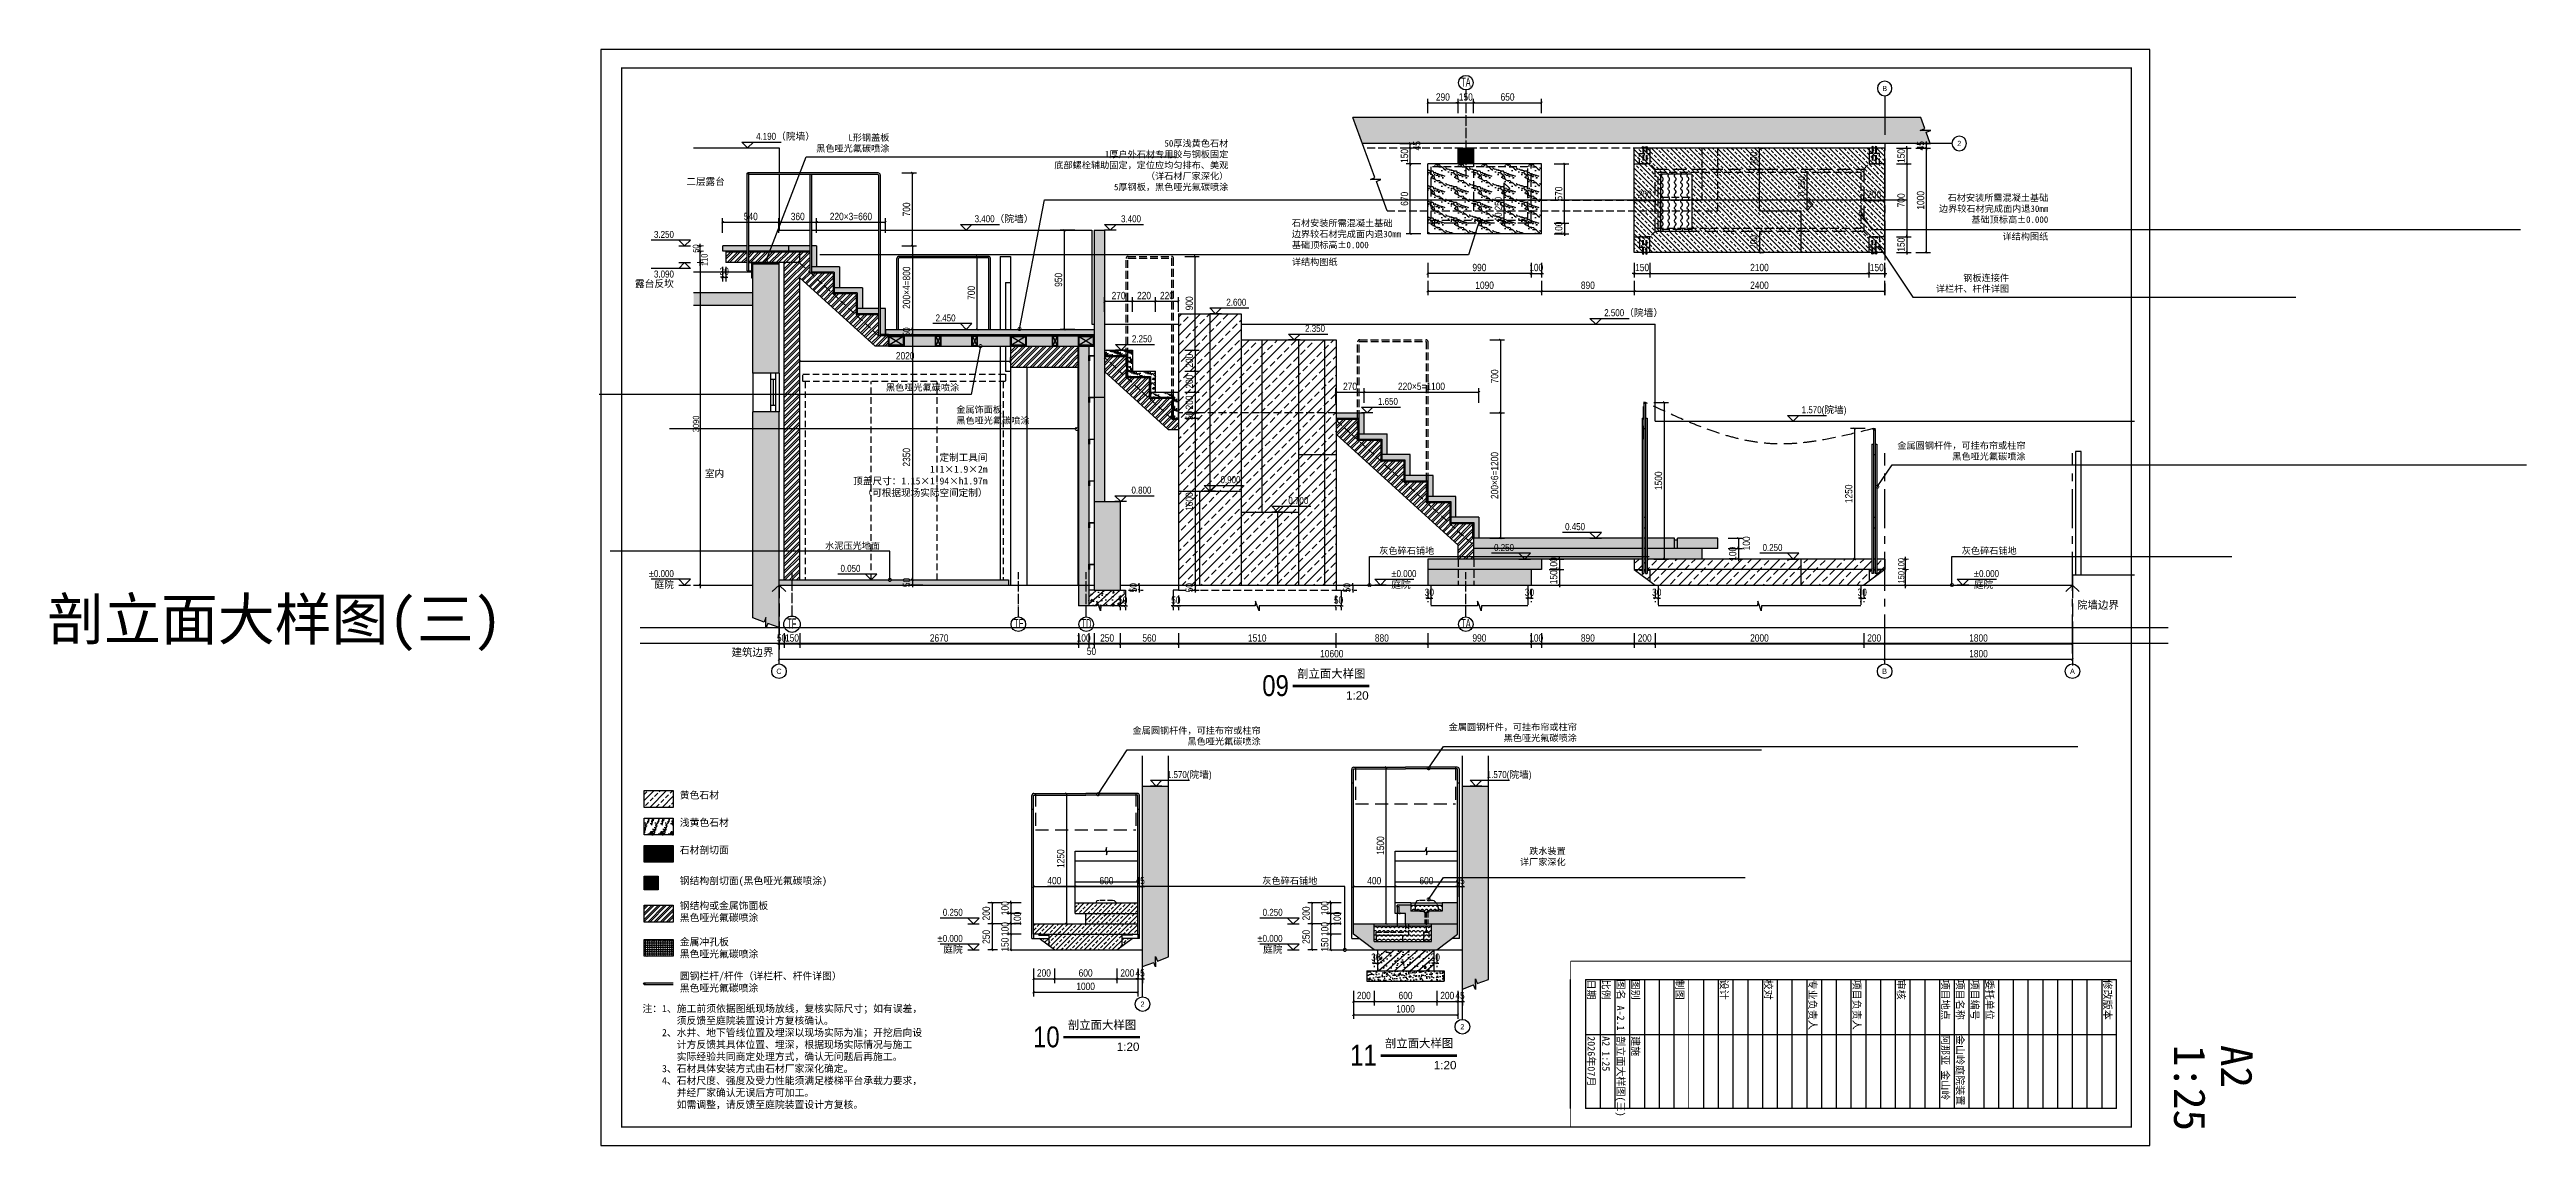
# Model space of a CAD drawing. Extents: x 9928 to 93764, y -101273 to -34887.
# Drawn here: x 67460 to 91206, y -89544 to -79043 of the extents above; entities that cross this region are included whole.
import ezdxf
from ezdxf import colors
from ezdxf.entities.mleader import LeaderData, LeaderLine
from ezdxf.enums import TextEntityAlignment as Align
from ezdxf.math import Vec2, Vec3

# ---------------------------------------------------------------- set-up
doc = ezdxf.new("R2010")
doc.units = 0
doc.header["$LTSCALE"] = 1000
doc.header["$MEASUREMENT"] = 0
for name, pattern in [('CENTER', [2, 1.25, -0.25, 0.25, -0.25]), ('DASH', [0.35, 0.25, -0.1]), ('DOTE', [2.42, 2, -0.2, 0.02, -0.2]), ('HIDDEN', [0.375, 0.25, -0.125])]:
    doc.linetypes.add(name, pattern=pattern)
doc.layers.add('_0', color=7, linetype='Continuous', lineweight=25)
for name, color, linetype in [('A', 163, 'CENTER'), ('A-ANNO-DIMS', 6, 'Continuous'), ('A-Anno-Lead', 2, 'Continuous'), ('A-ANNO-NOTE', 4, 'Continuous'), ('A-ANNO-SYMB', 4, 'Continuous'), ('A-DETL-144', 144, 'Continuous'), ('A-DETL-175', 175, 'Continuous'), ('A-DETL-30', 30, 'Continuous'), ('A-DETL-42', 42, 'Continuous'), ('A-DETL-PATT-251', 251, 'Continuous'), ('A-FLOR-HRAL', 42, 'Continuous'), ('A-FLOR-OVHD', 111, 'HIDDEN'), ('A-FLOR-STRS', 54, 'Continuous'), ('A-FURN-FREE', 91, 'Continuous'), ('A-FURN-PATT-251', 251, 'Continuous'), ('A-PRTN-PRHT', 216, 'Continuous'), ('A-SECT-005', 5, 'Continuous'), ('A-SECT-141', 11, 'Continuous'), ('A-SECT-146', 216, 'Continuous'), ('A-WALL-FULL', 5, 'Continuous'), ('GL', 131, 'Continuous'), ('S-COLS', 5, 'Continuous'), ('S-GRID-IDEN', 4, 'Continuous'), ('S-PATT-251', 251, 'Continuous'), ('SPACE_HATCH', 8, 'Continuous'), ('核对', 7, 'Continuous'), ('设备', 150, 'Continuous')]:
    doc.layers.add(name, color=color, linetype=linetype)
doc.layers.add('A-ANNO-NPLT', color=250, linetype='Continuous', plot=False)
doc.styles.add('DIM', font='ARIALN.TTF')
doc.styles.add('DIM_T3', font='ARIALN.TTF')
doc.styles.add('EN', font='ARIALN.TTF')
doc.styles.add('EN1', font='ARIALN.TTF')
doc.styles.get("Standard").update_dxf_attribs({"font": 'gbenor.shx', "bigfont": 'gbcbig.shx'})
doc.styles.add('TBLK-A1$0$EN', font='')
doc.styles.add('详图$0$vector-number', font='arial.ttf')
doc.styles.get('TBLK-A1$0$EN').set_extended_font_data('SimSun')
doc.dimstyles.new('_TCH_ARCH&&20', dxfattribs={"dimtxt": 70, "dimasz": 20, "dimexe": 40, "dimexo": 40, "dimgap": 20, "dimtad": 1, "dimdec": 0, "dimzin": 0, "dimdsep": 46, "dimtxsty": 'DIM_T3', "dimblk": 'ARCHTICK', "dimcen": 0.09, "dimclrd": 6, "dimclre": 6, "dimclrt": 6, "dimazin": 2, "dimtfac": 1, "dimtdec": 0, "dimtix": 1, "dimtmove": 2, "dimatfit": 3, "dimfxl": 100, "dimfxlon": 1, "dimtolj": 1, "dimtzin": 0, "dimarcsym": 0})
doc.dimstyles.new('DIM20', dxfattribs={"dimscale": 20, "dimtxt": 3, "dimasz": 1, "dimexe": 1.5, "dimexo": 1.5, "dimgap": 0.5, "dimtad": 1, "dimdec": 0, "dimzin": 3, "dimdsep": 46, "dimtxsty": 'DIM', "dimblk": 'ARCHTICK', "dimcen": 2.5, "dimdle": 1.5, "dimclrd": 256, "dimclre": 8, "dimclrt": 256, "dimadec": 0, "dimazin": 0, "dimtfac": 1, "dimtdec": 0, "dimtix": 1, "dimtmove": 2, "dimatfit": 3, "dimfxl": 1.5, "dimfxlon": 1, "dimtolj": 1, "dimtzin": 3, "dimlwe": 5, "dimarcsym": 0})
pattern_1 = [(311.987212, (10.286, -75), (135.000003, -179.9999974), [2.88292, -602.53016]), (338.19859, (5.786, -32.143), (270.0000001, -90), [10.38568, -716.61157]), (330.945396, (0.643, -30), (135.0000038, -89.999994), [4.41241, -922.19427]), (0, (4.5, -32.14), (-2e-14, -90), [1.28571, -133.71428]), (341.56505, (7.714, -74.143), (135, -2e-07), [2.71052, -281.89446]), (81.469234, (7.714, -74.143), (8e-07, 89.9999997), [4.33366, -905.73498]), (349.215702, (-0.643, -68.143), (540.0000002, -90.0000004), [9.16181, -952.82829]), (332.132996, (40.5, -0.4286), (675.00000264, -359.999995625), [21.08837, -4407.46947]), (270, (60.3, -1.72), (135, -2e-14), [0, -90]), (334.9831065, (84.857, -60), (404.9999997, -180.00000046), [14.18824, -1475.57682]), (351.4391104, (31.5, -94.7143), (1214.99999234, -179.99999969), [20.15311, -4212.00054]), (352.8749836, (43.7143, -45), (675.00000068, -89.9999946), [10.36576, -2166.44382]), (346.75948, (15.4286, -36), (404.99999969, -90.00000087), [22.45403, -2335.21956]), (270, (15.5, -21.97), (135, -2e-14), [0, -90]), (270, (14.05, -23.42), (135, -2e-14), [0, -90]), (270, (21.27, -33.54), (135, -2e-14), [0, -90]), (270, (37.17, -30.65), (135, -2e-14), [0, -90]), (329.0362434, (37.286, -41.143), (135.00000387, -89.99999283), [7.49694, -1566.86004]), (270, (43.47, -44.99), (135, -2e-14), [0, -90]), (270, (38.62, -33.54), (135, -2e-14), [0, -90]), (270, (47.29, -37.88), (135, -2e-14), [0, -90]), (270, (34.28, -33.54), (135, -2e-14), [0, -90]), (320.194429, (25.071, -85.714), (135, -90), [3.34725, -699.57522]), (0, (21.21, -85.71), (-2e-14, -90), [3.85714, -131.14285]), (313.66778, (16.714, -81), (269.9999995, -270.0000002), [6.51725, -1362.10428]), (0, (15.43, -81), (-2e-14, -90), [1.28571, -133.71428]), (309.805571, (12.214, -77.143), (135.0000053, -179.9999957), [5.02088, -1049.36283]), (270, (21.27, -63.9), (135, -2e-14), [0, -90]), (270, (25.35, -85.91), (135, -2e-14), [0, -90]), (270, (25.35, -85.91), (135, -2e-14), [0, -90]), (299.357754, (27.643, -87.857), (135.0000008, -269.9999995), [7.86753, -818.22266]), (270, (34.28, -85.6), (135, -2e-14), [0, -90]), (56.309932, (84.857, -60), (134.9999977, 180.0000011), [9.27142, -964.22742]), (278.1301024, (66.857, -50.143), (134.9999992, -899.99999366), [9.09137, -1900.09692]), (317.862405, (64.2857, -30), (404.99999962, -360.00000016), [12.13697, -2536.62741]), (284.620874, (59.143, -10.2857), (135.00000563, -539.9999985), [20.37405, -2118.9015]), (270, (67.52, -17.63), (135, -2e-14), [0, -90]), (288.434949, (54, -46.286), (134.9999996, -360), [4.06579, -849.74917]), (286.699244, (55.286, -50.143), (7.4e-06, -89.999998), [2.23721, -467.57658]), (11.093723, (55.9286, -52.2857), (944.99999116, 180.00000157), [11.13667, -2327.56488]), (270, (61.74, -40.77), (135, -2e-14), [0, -90]), (270, (67.11, -50.1), (135, -2e-14), [0, -90]), (270, (51.62, -37.88), (135, -2e-14), [0, -90]), (270, (80.53, -26.31), (135, -2e-14), [0, -90]), (270, (74.74, -21.97), (135, -2e-14), [0, -90]), (314.1449026, (82.9286, -45), (270, -270.00000046), [10.15316, -2122.01118]), (324.5829447, (73.2857, -38.143), (134.99999947, -90.00000025), [11.83238, -2472.96636]), (270, (83.02, -45.12), (135, -2e-14), [0, -90]), (270, (76.19, -32.09), (135, -2e-14), [0, -90]), (270, (83.02, -45.12), (135, -2e-14), [0, -90]), (270, (73.08, -38.16), (135, -2e-14), [0, -90]), (345.068583, (68.143, -59.143), (405, -90), [3.32661, -695.26125]), (0, (71.36, -60), (-2e-14, -90), [13.5, -121.5]), (320.194429, (127.929, -75.857), (135, -90), [3.34725, -699.57522]), (270, (99.31, -50.89), (135, -2e-14), [0, -90]), (270, (97.87, -53.78), (135, -2e-14), [0, -90]), (270, (100.76, -42.22), (135, -2e-14), [0, -90]), (270, (116.65, -56.68), (135, -2e-14), [0, -90]), (323.130102, (108.643, -66), (134.9999999, -90.0000001), [6.42857, -1343.57139]), (0, (97.71, -66), (-2e-14, -90), [10.92857, -124.07143]), (270, (97.93, -66.01), (135, -2e-14), [0, -90]), (293.19859, (126.643, -72.857), (135, -270.0000002), [3.2639, -682.15568]), (336.03751, (124.714, -72), (270, -90), [2.11047, -441.08813]), (336.03751, (122.786, -71.143), (270, -90), [2.11047, -441.08813]), (351.8698976, (113.786, -69.857), (675.00000007, -90.0000004), [9.09137, -1900.09692]), (0, (130.5, -78), (-2e-14, -90), [3.21429, -131.78571]), (270, (135, -68.11), (135, -2e-14), [0, -90])]
pattern_2 = [(45, (-30533.306, -5609.73), (-33.67596, 33.67596), []), (45, (-30510.855, -5609.73), (-33.67596, 33.67596), [])]
pattern_3 = [(45, (-30533.3, -5609.73), (-89.80256, 89.80256), []), (45, (-30443.5, -5609.73), (-89.80256, 89.80256), [63.5, -31.75])]

msp = doc.modelspace()

# ---------------------------------------------------------------- texts
at = {"layer": 'A-ANNO-DIMS', "char_height": 73.5, "attachment_point": 1}
for s, insert in [('{\\fSimSun|b0|i0|c134|p2;院墙边界}', (86897.5, -84328.2)), ('{\\fSimSun|b0|i0|c134|p2;建筑边界}', (73998.8, -84782.3))]:
    msp.add_mtext(s, dxfattribs=dict(at, insert=insert))
at = {"layer": 'A-ANNO-NOTE', "style": 'EN'}
for s, p in [('09', (79086.5, -85238.1)), ('10', (76888.8, -88604.2)), ('11', (79928.4, -88780))]:
    msp.add_text(s, height=200, dxfattribs=at).set_placement(p)
at = {"layer": 'A-ANNO-NOTE', "style": '详图$0$vector-number'}
for p in [(79888.9, -85272.6), (77691.2, -88638.7), (80730.8, -88814.5)]:
    msp.add_text('1:20', height=80, rotation=0, dxfattribs=at).set_placement(p)
at = {"layer": 'A-ANNO-NOTE', "style": 'TBLK-A1$0$EN'}
for s, p in [('A-2.1', (82467, -88203.7)), ('剖立面大样图(三)', (82467, -88497.3)), ('建施', (82608.4, -88497.3))]:
    msp.add_text(s, height=70.71, rotation=270, dxfattribs=at).set_placement(p, align=Align.BOTTOM_LEFT)
at = {"layer": 'A-ANNO-NOTE', "char_height": 67.5, "attachment_point": 3, "style": 'DIM'}
for s, insert, width in [('{\\fSimSun|b0|i0|c134|p2;二层露台}', (73933.8, -80273.4), 711.432), ('{\\fSimSun|b0|i0|c134|p2;室内}', (73927.2, -83071.7), 711.432), ('{\\fSimSun|b0|i0|c134|p2;定制工具间\\P1.1×1.9×2m\\P顶盖尺寸：1.15×1.94×h1.97m\\P（可根据现场实际空间定制）}', (76452.1, -82918.1), 2001.475)]:
    msp.add_mtext(s, dxfattribs=dict(at, insert=insert, width=width))
at = {"layer": 'A-ANNO-NOTE', "attachment_point": 1}
for s, width, insert, char_height in [('{\\fSimSun|b0|i0|c134|p2;剖立面大样图(三)}', 5618.249, (67436.5, -84301.2), 400), ('{\\fSimSun|b0|i0|c134|p2;剖立面大样图}', 1103.02, (79420.4, -84983.3), 80), ('{\\fSimSun|b0|i0|c134|p2;剖立面大样图}', 1103.02, (77222.7, -88349.4), 80), ('{\\fSimSun|b0|i0|c134|p2;剖立面大样图}', 1103.02, (80262.3, -88525.2), 80)]:
    msp.add_mtext_dynamic_manual_height_columns(s, width=width, gutter_width=1750, heights=[0], dxfattribs=dict(at, insert=insert, char_height=char_height))
at = {"layer": 'A-ANNO-SYMB', "color": 2, "char_height": 313.469, "style": 'EN'}
for insert, attachment_point in [((86621.9, -80803.2), 3), ((79369.6, -81046.4), 1)]:
    msp.add_mtext('{\\fSimSun|b0|i0|c134|p2;\\H0.2x;详结构图纸}', dxfattribs=dict(at, insert=insert, attachment_point=attachment_point))
at = {"layer": 'GL', "color": 3, "style": 'DIM_T3', "width": 0.6}
msp.add_text('TA', height=87.5, dxfattribs=at).set_placement((80992.6, -79399.5))

# ---------------------------------------------------------------- blocks, each defined once
blk = doc.blocks.new('_ArchTick')
at = {"color": 0, "linetype": 'ByBlock', "const_width": 0.4}
blk.add_lwpolyline([(-0.5, -0.5), (0.5, 0.5)], dxfattribs=at)
blk = doc.blocks.new('*D440')
at = {"layer": 'A-ANNO-DIMS', "color": 8, "lineweight": 5, "transparency": 16777216}
for p, q in [((85223, -84025), (85283, -84025)), ((85223, -84175), (85283, -84175))]:
    blk.add_line(p, q, dxfattribs=at)
at = {"layer": 'A-ANNO-DIMS', "lineweight": -2, "transparency": 16777216}
blk.add_line((85253, -84205), (85253, -83995), dxfattribs=at)
at = {"layer": 'Defpoints', "color": 0, "transparency": 16777216}
for p in [(84823, -84025), (85253, -84025), (84823, -84175)]:
    blk.add_point(p, dxfattribs=at)
at = {"layer": 'A-ANNO-DIMS', "lineweight": -2, "transparency": 16777216, "xscale": 20, "yscale": 20, "zscale": 20}
for p, rotation in [((85253, -84025), 90), ((85253, -84175), 270)]:
    blk.add_blockref('_ArchTick', p, dxfattribs=dict(at, rotation=rotation))
at = {"layer": 'A-ANNO-DIMS', "transparency": 16777216, "insert": (85213, -84100), "char_height": 60, "attachment_point": 5, "rotation": 90, "style": 'DIM'}
blk.add_mtext('\\A1;150', dxfattribs=at)
blk = doc.blocks.new('*D441')
at = {"layer": 'A-ANNO-DIMS', "color": 8, "lineweight": 5, "transparency": 16777216}
for p, q in [((85223, -83925), (85283, -83925)), ((85223, -84025), (85283, -84025))]:
    blk.add_line(p, q, dxfattribs=at)
at = {"layer": 'A-ANNO-DIMS', "lineweight": -2, "transparency": 16777216}
for p, q in [((85253, -83925), (85253, -83905)), ((85253, -84025), (85253, -83925)), ((85253, -84025), (85253, -84045))]:
    blk.add_line(p, q, dxfattribs=at)
at = {"layer": 'Defpoints', "color": 0, "transparency": 16777216}
for p in [(84823, -84025), (85053, -83925), (85253, -83925)]:
    blk.add_point(p, dxfattribs=at)
at = {"layer": 'A-ANNO-DIMS', "lineweight": -2, "transparency": 16777216, "xscale": 20, "yscale": 20, "zscale": 20}
for p, rotation in [((85253, -83925), 270), ((85253, -84025), 90)]:
    blk.add_blockref('_ArchTick', p, dxfattribs=dict(at, rotation=rotation))
at = {"layer": 'A-ANNO-DIMS', "transparency": 16777216, "insert": (85213, -83975), "char_height": 60, "attachment_point": 5, "rotation": 90, "style": 'DIM'}
blk.add_mtext('\\A1;100', dxfattribs=at)
blk = doc.blocks.new('alsidufhasdf')
at = {"layer": 'A-ANNO-NOTE'}
blk.add_line((-71369, -56095), (-70146, -56095), dxfattribs=at)
at = {"layer": 'A-ANNO-NOTE', "const_width": 12.5, "flags": 128}
blk.add_lwpolyline([(-69971, -65800), (-69971, -51475), (-80016, -51475), (-80016, -65800)], close=True, dxfattribs=at)
at = {"layer": 'A-ANNO-NOTE', "const_width": 8.75, "flags": 128}
blk.add_lwpolyline([(-71544, -56795), (-71544, -51475)], dxfattribs=at)
at = {"layer": 'A-ANNO-NOTE', "const_width": 8.75}
for points in [[(-71369, -51755), (-70146, -51755)], [(-71369, -52735), (-70146, -52735)], [(-71369, -53575), (-70146, -53575)], [(-71369, -53995), (-70146, -53995)], [(-71369, -54415), (-70146, -54415)], [(-71369, -54835), (-70146, -54835)], [(-71369, -55255), (-70146, -55255)], [(-71369, -55675), (-70146, -55675)], [(-71369, -56095), (-70146, -56095)], [(-71544, -56795), (-69971, -56795)]]:
    blk.add_lwpolyline(points, dxfattribs=at)
at = {"layer": 'A-ANNO-NPLT'}
for p, q in [((-70146, -51615), (-71369, -51615)), ((-70844, -51615), (-70844, -56655)), ((-71369, -51755), (-70146, -51755)), ((-71369, -51895), (-70146, -51895)), ((-71369, -52035), (-70146, -52035)), ((-71369, -52175), (-70146, -52175)), ((-71369, -52315), (-70146, -52315)), ((-71369, -52455), (-70146, -52455)), ((-71369, -52595), (-70146, -52595)), ((-71369, -52735), (-70146, -52735)), ((-71369, -52875), (-70146, -52875)), ((-71369, -53015), (-70146, -53015)), ((-71369, -53155), (-70146, -53155)), ((-71369, -53295), (-70146, -53295)), ((-71369, -53435), (-70146, -53435)), ((-71369, -53575), (-70146, -53575)), ((-71369, -53715), (-70146, -53715)), ((-71369, -53855), (-70146, -53855)), ((-71369, -53995), (-70146, -53995)), ((-71369, -54135), (-70146, -54135)), ((-71369, -54275), (-70146, -54275)), ((-71369, -54415), (-70146, -54415)), ((-71369, -54555), (-70146, -54555)), ((-71369, -54695), (-70146, -54695)), ((-71369, -54835), (-70146, -54835)), ((-71369, -54975), (-70146, -54975)), ((-71369, -55115), (-70146, -55115)), ((-71369, -55255), (-70146, -55255)), ((-71369, -55395), (-70146, -55395)), ((-71369, -55535), (-70146, -55535)), ((-71369, -55815), (-70146, -55815)), ((-71369, -55955), (-70146, -55955)), ((-71369, -55955), (-70146, -55955)), ((-71369, -56095), (-70146, -56095)), ((-71369, -56095), (-70146, -56095)), ((-71369, -56235), (-70146, -56235)), ((-71369, -56235), (-70146, -56235)), ((-71369, -56235), (-70146, -56235)), ((-71369, -56375), (-70146, -56375)), ((-71369, -56375), (-70146, -56375)), ((-71369, -56515), (-70146, -56515)), ((-71369, -56515), (-70146, -56515)), ((-71369, -56655), (-70146, -56655)), ((-71369, -56655), (-70146, -56655))]:
    blk.add_line(p, q, dxfattribs=at)
blk.add_lwpolyline([(-69796, -66000), (-69796, -51300), (-80191, -51300), (-80191, -66000)], close=True, dxfattribs=at)
for points in [[(-71369, -56655), (-71369, -51615)], [(-70146, -51615), (-70146, -56655)], [(-70146, -56795), (-71369, -56795)]]:
    blk.add_lwpolyline(points, dxfattribs=at)
at = {"layer": 'A-ANNO-NOTE', "style": 'TBLK-A1$0$EN'}
for s, p in [('修改版本', (-71369, -51755)), ('委托单位', (-71369, -52875)), ('项目编号', (-71369, -53015)), ('项目名称', (-71369, -53155)), ('金山岭庭院装置', (-70844, -53155)), ('项目地点', (-71369, -53295)), ('阿那亚 金山岭', (-70844, -53295)), ('审核', (-71369, -53715)), ('项目负责人', (-71369, -54135)), ('专业负责人', (-71369, -54555)), ('校对', (-71369, -54975)), ('设计', (-71369, -55395)), ('制图', (-71369, -55815)), ('图别', (-71369, -56235)), ('图名', (-71369, -56375)), ('比例', (-71369, -56515)), ('日期', (-71369, -56655)), ('A2 1:25', (-70832, -56515)), ('2026年07月', (-70832, -56655))]:
    blk.add_text(s, height=70, dxfattribs=at).set_placement(p, align=Align.BOTTOM_LEFT)
at = {"layer": 'A-ANNO-NOTE', "char_height": 300, "attachment_point": 1, "style": 'DIM_T3'}
for s, insert in [('{\\fSimSun|b0|i0|c134|p2;A2}', (-70749, -50324)), ('{\\fSimSun|b0|i0|c134|p2;1:25}', (-70749, -50769))]:
    blk.add_mtext_dynamic_manual_height_columns(s, width=5992.16, gutter_width=1500, heights=[0], dxfattribs=dict(at, insert=insert))
blk = doc.blocks.new('alsidufhaSD9F83')
at = {"layer": 'A-FLOR-HRAL', "color": 1}
for centre in [(18135, -88276), (18135, -88308)]:
    blk.add_circle(centre, 8, dxfattribs=at)
blk = doc.blocks.new('*D450')
at = {"layer": 'A-ANNO-DIMS', "color": 6, "lineweight": -2, "transparency": 16777216}
for p, q in [((80605, -80138), (80465, -80138)), ((80505, -80808), (80505, -80138)), ((80605, -80808), (80465, -80808))]:
    blk.add_line(p, q, dxfattribs=at)
at = {"layer": 'Defpoints', "color": 0, "transparency": 16777216}
for p in [(80505, -80138), (80673, -80138), (80673, -80808)]:
    blk.add_point(p, dxfattribs=at)
at = {"layer": 'A-ANNO-DIMS', "color": 6, "lineweight": -2, "transparency": 16777216, "xscale": 20, "yscale": 20, "zscale": 20}
for p, rotation in [((80505, -80138), 90), ((80505, -80808), 270)]:
    blk.add_blockref('_ArchTick', p, dxfattribs=dict(at, rotation=rotation))
at = {"layer": 'A-ANNO-DIMS', "color": 6, "transparency": 16777216, "insert": (80450, -80473), "char_height": 70, "attachment_point": 5, "rotation": 90, "style": 'DIM_T3'}
blk.add_mtext('\\A1;670', dxfattribs=at)
blk = doc.blocks.new('*D451')
at = {"layer": 'A-ANNO-DIMS', "color": 6, "lineweight": -2, "transparency": 16777216}
for p, q in [((80673, -81258), (80673, -81398)), ((80673, -81358), (81763, -81358)), ((81763, -81258), (81763, -81398))]:
    blk.add_line(p, q, dxfattribs=at)
at = {"layer": 'Defpoints', "color": 0, "transparency": 16777216}
for p in [(80673, -80808), (81763, -80808), (81763, -81358)]:
    blk.add_point(p, dxfattribs=at)
at = {"layer": 'A-ANNO-DIMS', "color": 6, "lineweight": -2, "transparency": 16777216, "xscale": 20, "yscale": 20, "zscale": 20, "rotation": 180}
blk.add_blockref('_ArchTick', (80673, -81358), dxfattribs=at)
at = {"layer": 'A-ANNO-DIMS', "color": 6, "lineweight": -2, "transparency": 16777216, "xscale": 20, "yscale": 20, "zscale": 20}
blk.add_blockref('_ArchTick', (81763, -81358), dxfattribs=at)
at = {"layer": 'A-ANNO-DIMS', "color": 6, "transparency": 16777216, "insert": (81218, -81302), "char_height": 70, "attachment_point": 5, "style": 'DIM_T3'}
blk.add_mtext('\\A1;1090', dxfattribs=at)
blk = doc.blocks.new('*D452')
at = {"layer": 'A-ANNO-DIMS', "color": 6, "lineweight": -2, "transparency": 16777216}
for p, q in [((80605, -79988), (80465, -79988)), ((80505, -79988), (80505, -79968)), ((80505, -80138), (80505, -79988)), ((80605, -80138), (80465, -80138)), ((80505, -80138), (80505, -80158))]:
    blk.add_line(p, q, dxfattribs=at)
at = {"layer": 'Defpoints', "color": 0, "transparency": 16777216}
for p in [(80505, -79988), (80953, -79988), (80953, -80138)]:
    blk.add_point(p, dxfattribs=at)
at = {"layer": 'A-ANNO-DIMS', "color": 6, "lineweight": -2, "transparency": 16777216, "xscale": 20, "yscale": 20, "zscale": 20}
for p, rotation in [((80505, -79988), 270), ((80505, -80138), 90)]:
    blk.add_blockref('_ArchTick', p, dxfattribs=dict(at, rotation=rotation))
at = {"layer": 'A-ANNO-DIMS', "color": 6, "transparency": 16777216, "insert": (80450, -80063), "char_height": 70, "attachment_point": 5, "rotation": 90, "style": 'DIM_T3'}
blk.add_mtext('\\A1;150', dxfattribs=at)
blk = doc.blocks.new('*D453')
at = {"layer": 'A-ANNO-DIMS', "color": 6, "lineweight": -2, "transparency": 16777216}
for p, q in [((80405, -79943), (80545, -79943)), ((80605, -79988), (80465, -79988)), ((80505, -79988), (80505, -79943))]:
    blk.add_line(p, q, dxfattribs=at)
at = {"layer": 'Defpoints', "color": 0, "transparency": 16777216}
for p in [(80047, -79943), (80505, -79943), (80953, -79988)]:
    blk.add_point(p, dxfattribs=at)
at = {"layer": 'A-ANNO-DIMS', "color": 6, "lineweight": -2, "transparency": 16777216, "xscale": 20, "yscale": 20, "zscale": 20}
for p, rotation in [((80505, -79943), 90), ((80505, -79988), 270)]:
    blk.add_blockref('_ArchTick', p, dxfattribs=dict(at, rotation=rotation))
at = {"layer": 'A-ANNO-DIMS', "color": 6, "transparency": 16777216, "insert": (80568, -79965), "char_height": 70, "attachment_point": 5, "rotation": 90, "style": 'DIM_T3'}
blk.add_mtext('\\A1;45', dxfattribs=at)
blk = doc.blocks.new('*D442')
at = {"layer": 'A-ANNO-DIMS', "color": 6, "lineweight": -2, "transparency": 16777216}
for p, q in [((82653, -81258), (82653, -81398)), ((82653, -81358), (85053, -81358)), ((85053, -81258), (85053, -81398))]:
    blk.add_line(p, q, dxfattribs=at)
at = {"layer": 'Defpoints', "color": 0, "transparency": 16777216}
for p in [(82653, -80838), (85053, -80838), (85053, -81358)]:
    blk.add_point(p, dxfattribs=at)
at = {"layer": 'A-ANNO-DIMS', "color": 6, "lineweight": -2, "transparency": 16777216, "xscale": 20, "yscale": 20, "zscale": 20, "rotation": 180}
blk.add_blockref('_ArchTick', (82653, -81358), dxfattribs=at)
at = {"layer": 'A-ANNO-DIMS', "color": 6, "lineweight": -2, "transparency": 16777216, "xscale": 20, "yscale": 20, "zscale": 20}
blk.add_blockref('_ArchTick', (85053, -81358), dxfattribs=at)
at = {"layer": 'A-ANNO-DIMS', "color": 6, "transparency": 16777216, "insert": (83853, -81302), "char_height": 70, "attachment_point": 5, "style": 'DIM_T3'}
blk.add_mtext('\\A1;2400', dxfattribs=at)
blk = doc.blocks.new('*D454')
at = {"layer": 'A-ANNO-DIMS', "color": 6, "lineweight": -2, "transparency": 16777216}
for p, q in [((85353, -79988), (85493, -79988)), ((85453, -80988), (85453, -79988)), ((85353, -80988), (85493, -80988))]:
    blk.add_line(p, q, dxfattribs=at)
at = {"layer": 'Defpoints', "color": 0, "transparency": 16777216}
for p in [(82653, -79988), (85453, -79988), (82653, -80988)]:
    blk.add_point(p, dxfattribs=at)
at = {"layer": 'A-ANNO-DIMS', "color": 6, "lineweight": -2, "transparency": 16777216, "xscale": 20, "yscale": 20, "zscale": 20}
for p, rotation in [((85453, -79988), 90), ((85453, -80988), 270)]:
    blk.add_blockref('_ArchTick', p, dxfattribs=dict(at, rotation=rotation))
at = {"layer": 'A-ANNO-DIMS', "color": 6, "transparency": 16777216, "insert": (85398, -80488), "char_height": 70, "attachment_point": 5, "rotation": 90, "style": 'DIM_T3'}
blk.add_mtext('\\A1;1000', dxfattribs=at)
blk = doc.blocks.new('*D443')
at = {"layer": 'A-ANNO-DIMS', "color": 6, "lineweight": -2, "transparency": 16777216}
for p, q in [((85353, -79943), (85493, -79943)), ((85353, -79988), (85493, -79988)), ((85453, -79943), (85453, -79923)), ((85453, -79988), (85453, -79943)), ((85453, -79988), (85453, -80008))]:
    blk.add_line(p, q, dxfattribs=at)
at = {"layer": 'Defpoints', "color": 0, "transparency": 16777216}
for p in [(84903, -79943), (85053, -79988), (85453, -79943)]:
    blk.add_point(p, dxfattribs=at)
at = {"layer": 'A-ANNO-DIMS', "color": 6, "lineweight": -2, "transparency": 16777216, "xscale": 20, "yscale": 20, "zscale": 20}
for p, rotation in [((85453, -79943), 270), ((85453, -79988), 90)]:
    blk.add_blockref('_ArchTick', p, dxfattribs=dict(at, rotation=rotation))
at = {"layer": 'A-ANNO-DIMS', "color": 6, "transparency": 16777216, "insert": (85398, -79965), "char_height": 70, "attachment_point": 5, "rotation": 90, "style": 'DIM_T3'}
blk.add_mtext('\\A1;45', dxfattribs=at)
blk = doc.blocks.new('*D455')
at = {"layer": 'A-ANNO-DIMS', "color": 6, "lineweight": -2, "transparency": 16777216}
for p, q in [((81763, -81258), (81763, -81398)), ((81763, -81358), (82653, -81358)), ((82653, -81258), (82653, -81398))]:
    blk.add_line(p, q, dxfattribs=at)
at = {"layer": 'Defpoints', "color": 0, "transparency": 16777216}
for p in [(81763, -80808), (82653, -80808), (82653, -81358)]:
    blk.add_point(p, dxfattribs=at)
at = {"layer": 'A-ANNO-DIMS', "color": 6, "lineweight": -2, "transparency": 16777216, "xscale": 20, "yscale": 20, "zscale": 20, "rotation": 180}
blk.add_blockref('_ArchTick', (81763, -81358), dxfattribs=at)
at = {"layer": 'A-ANNO-DIMS', "color": 6, "lineweight": -2, "transparency": 16777216, "xscale": 20, "yscale": 20, "zscale": 20}
blk.add_blockref('_ArchTick', (82653, -81358), dxfattribs=at)
at = {"layer": 'A-ANNO-DIMS', "color": 6, "transparency": 16777216, "insert": (82208, -81302), "char_height": 70, "attachment_point": 5, "style": 'DIM_T3'}
blk.add_mtext('\\A1;890', dxfattribs=at)
blk = doc.blocks.new('*D456')
at = {"layer": 'A-ANNO-DIMS', "color": 6, "lineweight": -2, "transparency": 16777216}
for p, q in [((80673, -79654), (80673, -79514)), ((80963, -79654), (80963, -79514)), ((80673, -79554), (80963, -79554))]:
    blk.add_line(p, q, dxfattribs=at)
at = {"layer": 'Defpoints', "color": 0, "transparency": 16777216}
for p in [(80963, -79554), (80673, -80138), (80963, -80138)]:
    blk.add_point(p, dxfattribs=at)
at = {"layer": 'A-ANNO-DIMS', "color": 6, "lineweight": -2, "transparency": 16777216, "xscale": 20, "yscale": 20, "zscale": 20, "rotation": 180}
blk.add_blockref('_ArchTick', (80673, -79554), dxfattribs=at)
at = {"layer": 'A-ANNO-DIMS', "color": 6, "lineweight": -2, "transparency": 16777216, "xscale": 20, "yscale": 20, "zscale": 20}
blk.add_blockref('_ArchTick', (80963, -79554), dxfattribs=at)
at = {"layer": 'A-ANNO-DIMS', "color": 6, "transparency": 16777216, "insert": (80818, -79498), "char_height": 70, "attachment_point": 5, "style": 'DIM_T3'}
blk.add_mtext('\\A1;290', dxfattribs=at)
blk = doc.blocks.new('*D457')
at = {"layer": 'A-ANNO-DIMS', "color": 6, "lineweight": -2, "transparency": 16777216}
for p, q in [((80963, -79654), (80963, -79514)), ((81113, -79654), (81113, -79514)), ((80963, -79554), (80943, -79554)), ((80963, -79554), (81113, -79554)), ((81113, -79554), (81133, -79554))]:
    blk.add_line(p, q, dxfattribs=at)
at = {"layer": 'Defpoints', "color": 0, "transparency": 16777216}
for p in [(81113, -79554), (81113, -79988), (80963, -80138)]:
    blk.add_point(p, dxfattribs=at)
at = {"layer": 'A-ANNO-DIMS', "color": 6, "lineweight": -2, "transparency": 16777216, "xscale": 20, "yscale": 20, "zscale": 20}
blk.add_blockref('_ArchTick', (80963, -79554), dxfattribs=at)
at = {"layer": 'A-ANNO-DIMS', "color": 6, "lineweight": -2, "transparency": 16777216, "xscale": 20, "yscale": 20, "zscale": 20, "rotation": 180}
blk.add_blockref('_ArchTick', (81113, -79554), dxfattribs=at)
at = {"layer": 'A-ANNO-DIMS', "color": 6, "transparency": 16777216, "insert": (81038, -79498), "char_height": 70, "attachment_point": 5, "style": 'DIM_T3'}
blk.add_mtext('\\A1;150', dxfattribs=at)
blk = doc.blocks.new('*D458')
at = {"layer": 'A-ANNO-DIMS', "color": 6, "lineweight": -2, "transparency": 16777216}
for p, q in [((81113, -79654), (81113, -79514)), ((81763, -79654), (81763, -79514)), ((81113, -79554), (81763, -79554))]:
    blk.add_line(p, q, dxfattribs=at)
at = {"layer": 'Defpoints', "color": 0, "transparency": 16777216}
for p in [(81763, -79554), (81113, -79988), (81763, -80138)]:
    blk.add_point(p, dxfattribs=at)
at = {"layer": 'A-ANNO-DIMS', "color": 6, "lineweight": -2, "transparency": 16777216, "xscale": 20, "yscale": 20, "zscale": 20, "rotation": 180}
blk.add_blockref('_ArchTick', (81113, -79554), dxfattribs=at)
at = {"layer": 'A-ANNO-DIMS', "color": 6, "lineweight": -2, "transparency": 16777216, "xscale": 20, "yscale": 20, "zscale": 20}
blk.add_blockref('_ArchTick', (81763, -79554), dxfattribs=at)
at = {"layer": 'A-ANNO-DIMS', "color": 6, "transparency": 16777216, "insert": (81438, -79498), "char_height": 70, "attachment_point": 5, "style": 'DIM_T3'}
blk.add_mtext('\\A1;650', dxfattribs=at)
blk = doc.blocks.new('*D459')
at = {"layer": 'A-ANNO-DIMS', "color": 6, "lineweight": -2, "transparency": 16777216}
for p, q in [((81885, -80708), (82025, -80708)), ((81985, -80708), (81985, -80688)), ((81985, -80708), (81985, -80808)), ((81885, -80808), (82025, -80808)), ((81985, -80808), (81985, -80828))]:
    blk.add_line(p, q, dxfattribs=at)
at = {"layer": 'Defpoints', "color": 0, "transparency": 16777216}
for p in [(81663, -80708), (81663, -80808), (81985, -80808)]:
    blk.add_point(p, dxfattribs=at)
at = {"layer": 'A-ANNO-DIMS', "color": 6, "lineweight": -2, "transparency": 16777216, "xscale": 20, "yscale": 20, "zscale": 20}
for p, rotation in [((81985, -80708), 270), ((81985, -80808), 90)]:
    blk.add_blockref('_ArchTick', p, dxfattribs=dict(at, rotation=rotation))
at = {"layer": 'A-ANNO-DIMS', "color": 6, "transparency": 16777216, "insert": (81929, -80758), "char_height": 70, "attachment_point": 5, "rotation": 90, "style": 'DIM_T3'}
blk.add_mtext('\\A1;100', dxfattribs=at)
blk = doc.blocks.new('*D460')
at = {"layer": 'A-ANNO-DIMS', "color": 6, "lineweight": -2, "transparency": 16777216}
for p, q in [((81885, -80138), (82025, -80138)), ((81985, -80708), (81985, -80138)), ((81885, -80708), (82025, -80708))]:
    blk.add_line(p, q, dxfattribs=at)
at = {"layer": 'Defpoints', "color": 0, "transparency": 16777216}
for p in [(81663, -80138), (81985, -80138), (81663, -80708)]:
    blk.add_point(p, dxfattribs=at)
at = {"layer": 'A-ANNO-DIMS', "color": 6, "lineweight": -2, "transparency": 16777216, "xscale": 20, "yscale": 20, "zscale": 20}
for p, rotation in [((81985, -80138), 90), ((81985, -80708), 270)]:
    blk.add_blockref('_ArchTick', p, dxfattribs=dict(at, rotation=rotation))
at = {"layer": 'A-ANNO-DIMS', "color": 6, "transparency": 16777216, "insert": (81929, -80423), "char_height": 70, "attachment_point": 5, "rotation": 90, "style": 'DIM_T3'}
blk.add_mtext('\\A1;570', dxfattribs=at)
blk = doc.blocks.new('*D444')
at = {"layer": 'A-ANNO-DIMS', "color": 6, "lineweight": -2, "transparency": 16777216}
for p, q in [((81663, -81188), (81643, -81188)), ((81663, -81088), (81663, -81228)), ((81663, -81188), (81763, -81188)), ((81763, -81088), (81763, -81228)), ((81763, -81188), (81783, -81188))]:
    blk.add_line(p, q, dxfattribs=at)
at = {"layer": 'Defpoints', "color": 0, "transparency": 16777216}
for p in [(81663, -80138), (81763, -80138), (81763, -81188)]:
    blk.add_point(p, dxfattribs=at)
at = {"layer": 'A-ANNO-DIMS', "color": 6, "lineweight": -2, "transparency": 16777216, "xscale": 20, "yscale": 20, "zscale": 20}
blk.add_blockref('_ArchTick', (81663, -81188), dxfattribs=at)
at = {"layer": 'A-ANNO-DIMS', "color": 6, "lineweight": -2, "transparency": 16777216, "xscale": 20, "yscale": 20, "zscale": 20, "rotation": 180}
blk.add_blockref('_ArchTick', (81763, -81188), dxfattribs=at)
at = {"layer": 'A-ANNO-DIMS', "color": 6, "transparency": 16777216, "insert": (81713, -81132), "char_height": 70, "attachment_point": 5, "style": 'DIM_T3'}
blk.add_mtext('\\A1;100', dxfattribs=at)
blk = doc.blocks.new('*D461')
at = {"layer": 'A-ANNO-DIMS', "color": 6, "lineweight": -2, "transparency": 16777216}
for p, q in [((80673, -81088), (80673, -81228)), ((81663, -81188), (80673, -81188)), ((81663, -81088), (81663, -81228))]:
    blk.add_line(p, q, dxfattribs=at)
at = {"layer": 'Defpoints', "color": 0, "transparency": 16777216}
for p in [(80673, -80708), (81663, -80708), (80673, -81188)]:
    blk.add_point(p, dxfattribs=at)
at = {"layer": 'A-ANNO-DIMS', "color": 6, "lineweight": -2, "transparency": 16777216, "xscale": 20, "yscale": 20, "zscale": 20, "rotation": 180}
blk.add_blockref('_ArchTick', (80673, -81188), dxfattribs=at)
at = {"layer": 'A-ANNO-DIMS', "color": 6, "lineweight": -2, "transparency": 16777216, "xscale": 20, "yscale": 20, "zscale": 20}
blk.add_blockref('_ArchTick', (81663, -81188), dxfattribs=at)
at = {"layer": 'A-ANNO-DIMS', "color": 6, "transparency": 16777216, "insert": (81168, -81132), "char_height": 70, "attachment_point": 5, "style": 'DIM_T3'}
blk.add_mtext('\\A1;990', dxfattribs=at)
blk = doc.blocks.new('*D462')
at = {"layer": 'A-ANNO-DIMS', "color": 6, "lineweight": -2, "transparency": 16777216}
for p, q in [((82653, -81188), (82633, -81188)), ((82653, -81088), (82653, -81228)), ((82653, -81188), (82803, -81188)), ((82803, -81088), (82803, -81228)), ((82803, -81188), (82823, -81188))]:
    blk.add_line(p, q, dxfattribs=at)
at = {"layer": 'Defpoints', "color": 0, "transparency": 16777216}
for p in [(82653, -80588), (82803, -80838), (82803, -81188)]:
    blk.add_point(p, dxfattribs=at)
at = {"layer": 'A-ANNO-DIMS', "color": 6, "lineweight": -2, "transparency": 16777216, "xscale": 20, "yscale": 20, "zscale": 20}
blk.add_blockref('_ArchTick', (82653, -81188), dxfattribs=at)
at = {"layer": 'A-ANNO-DIMS', "color": 6, "lineweight": -2, "transparency": 16777216, "xscale": 20, "yscale": 20, "zscale": 20, "rotation": 180}
blk.add_blockref('_ArchTick', (82803, -81188), dxfattribs=at)
at = {"layer": 'A-ANNO-DIMS', "color": 6, "transparency": 16777216, "insert": (82728, -81132), "char_height": 70, "attachment_point": 5, "style": 'DIM_T3'}
blk.add_mtext('\\A1;150', dxfattribs=at)
blk = doc.blocks.new('*D445')
at = {"layer": 'A-ANNO-DIMS', "color": 6, "lineweight": -2, "transparency": 16777216}
for p, q in [((82803, -81088), (82803, -81228)), ((82803, -81188), (84903, -81188)), ((84903, -81088), (84903, -81228))]:
    blk.add_line(p, q, dxfattribs=at)
at = {"layer": 'Defpoints', "color": 0, "transparency": 16777216}
for p in [(82803, -80838), (84903, -80838), (84903, -81188)]:
    blk.add_point(p, dxfattribs=at)
at = {"layer": 'A-ANNO-DIMS', "color": 6, "lineweight": -2, "transparency": 16777216, "xscale": 20, "yscale": 20, "zscale": 20, "rotation": 180}
blk.add_blockref('_ArchTick', (82803, -81188), dxfattribs=at)
at = {"layer": 'A-ANNO-DIMS', "color": 6, "lineweight": -2, "transparency": 16777216, "xscale": 20, "yscale": 20, "zscale": 20}
blk.add_blockref('_ArchTick', (84903, -81188), dxfattribs=at)
at = {"layer": 'A-ANNO-DIMS', "color": 6, "transparency": 16777216, "insert": (83853, -81132), "char_height": 70, "attachment_point": 5, "style": 'DIM_T3'}
blk.add_mtext('\\A1;2100', dxfattribs=at)
blk = doc.blocks.new('*D463')
at = {"layer": 'A-ANNO-DIMS', "color": 6, "lineweight": -2, "transparency": 16777216}
for p, q in [((84903, -81188), (84883, -81188)), ((84903, -81088), (84903, -81228)), ((84903, -81188), (85053, -81188)), ((85053, -81088), (85053, -81228)), ((85053, -81188), (85073, -81188))]:
    blk.add_line(p, q, dxfattribs=at)
at = {"layer": 'Defpoints', "color": 0, "transparency": 16777216}
for p in [(85053, -80488), (84903, -80838), (85053, -81188)]:
    blk.add_point(p, dxfattribs=at)
at = {"layer": 'A-ANNO-DIMS', "color": 6, "lineweight": -2, "transparency": 16777216, "xscale": 20, "yscale": 20, "zscale": 20}
blk.add_blockref('_ArchTick', (84903, -81188), dxfattribs=at)
at = {"layer": 'A-ANNO-DIMS', "color": 6, "lineweight": -2, "transparency": 16777216, "xscale": 20, "yscale": 20, "zscale": 20, "rotation": 180}
blk.add_blockref('_ArchTick', (85053, -81188), dxfattribs=at)
at = {"layer": 'A-ANNO-DIMS', "color": 6, "transparency": 16777216, "insert": (84978, -81132), "char_height": 70, "attachment_point": 5, "style": 'DIM_T3'}
blk.add_mtext('\\A1;150', dxfattribs=at)
blk = doc.blocks.new('DFGHFGH')
at = {"layer": 'A-ANNO-NOTE'}
blk.add_line((367305, -290441), (368431, -290441), dxfattribs=at)
blk.add_lwpolyline([(367305, -290441), (367471, -290607), (367638, -290441)], dxfattribs=at)
at = {"layer": 'A-ANNO-NOTE', "style": 'EN'}
blk.add_attdef('±0.000', (367716, -290376), '', height=200, dxfattribs=at)
blk = doc.blocks.new('TAG-COL')
blk.add_circle((0, 0), 4)
at = {"style": 'EN1'}
blk.add_attdef('NO', text='', height=2.19, dxfattribs=at).set_placement((0, 0), align=Align.MIDDLE_CENTER)
blk = doc.blocks.new('*D446')
at = {"layer": 'A-ANNO-DIMS', "color": 6, "lineweight": -2, "transparency": 16777216}
for p, q in [((84853, -80488), (84853, -80448)), ((84853, -80488), (85053, -80488)), ((85053, -80488), (85053, -80448))]:
    blk.add_line(p, q, dxfattribs=at)
at = {"layer": 'Defpoints', "color": 0, "transparency": 16777216}
for p in [(84853, -80488), (85053, -80488), (85053, -80488)]:
    blk.add_point(p, dxfattribs=at)
at = {"layer": 'A-ANNO-DIMS', "color": 6, "lineweight": -2, "transparency": 16777216, "xscale": 20, "yscale": 20, "zscale": 20, "rotation": 180}
blk.add_blockref('_ArchTick', (84853, -80488), dxfattribs=at)
at = {"layer": 'A-ANNO-DIMS', "color": 6, "lineweight": -2, "transparency": 16777216, "xscale": 20, "yscale": 20, "zscale": 20}
blk.add_blockref('_ArchTick', (85053, -80488), dxfattribs=at)
at = {"layer": 'A-ANNO-DIMS', "color": 6, "transparency": 16777216, "insert": (84953, -80432), "char_height": 70, "attachment_point": 5, "style": 'DIM_T3'}
blk.add_mtext('\\A1;200', dxfattribs=at)
blk = doc.blocks.new('*D447')
at = {"layer": 'A-ANNO-DIMS', "color": 6, "lineweight": -2, "transparency": 16777216}
for p, q in [((83853, -80788), (83893, -80788)), ((83853, -80788), (83853, -80988)), ((83853, -80988), (83893, -80988))]:
    blk.add_line(p, q, dxfattribs=at)
at = {"layer": 'Defpoints', "color": 0, "transparency": 16777216}
for p in [(83853, -80788), (83853, -80988), (83853, -80988)]:
    blk.add_point(p, dxfattribs=at)
at = {"layer": 'A-ANNO-DIMS', "color": 6, "lineweight": -2, "transparency": 16777216, "xscale": 20, "yscale": 20, "zscale": 20}
for p, rotation in [((83853, -80788), 90), ((83853, -80988), 270)]:
    blk.add_blockref('_ArchTick', p, dxfattribs=dict(at, rotation=rotation))
at = {"layer": 'A-ANNO-DIMS', "color": 6, "transparency": 16777216, "insert": (83798, -80888), "char_height": 70, "attachment_point": 5, "rotation": 90, "style": 'DIM_T3'}
blk.add_mtext('\\A1;200', dxfattribs=at)
blk = doc.blocks.new('*D448')
at = {"layer": 'A-ANNO-DIMS', "color": 6, "lineweight": -2, "transparency": 16777216}
for p, q in [((82653, -80488), (82653, -80528)), ((82653, -80488), (82853, -80488)), ((82853, -80488), (82853, -80528))]:
    blk.add_line(p, q, dxfattribs=at)
at = {"layer": 'Defpoints', "color": 0, "transparency": 16777216}
for p in [(82653, -80488), (82853, -80488), (82853, -80488)]:
    blk.add_point(p, dxfattribs=at)
at = {"layer": 'A-ANNO-DIMS', "color": 6, "lineweight": -2, "transparency": 16777216, "xscale": 20, "yscale": 20, "zscale": 20, "rotation": 180}
blk.add_blockref('_ArchTick', (82653, -80488), dxfattribs=at)
at = {"layer": 'A-ANNO-DIMS', "color": 6, "lineweight": -2, "transparency": 16777216, "xscale": 20, "yscale": 20, "zscale": 20}
blk.add_blockref('_ArchTick', (82853, -80488), dxfattribs=at)
at = {"layer": 'A-ANNO-DIMS', "color": 6, "transparency": 16777216, "insert": (82753, -80432), "char_height": 70, "attachment_point": 5, "style": 'DIM_T3'}
blk.add_mtext('\\A1;200', dxfattribs=at)
blk = doc.blocks.new('*D449')
at = {"layer": 'A-ANNO-DIMS', "color": 6, "lineweight": -2, "transparency": 16777216}
for p, q in [((83853, -79988), (83893, -79988)), ((83853, -80188), (83853, -79988)), ((83853, -80188), (83893, -80188))]:
    blk.add_line(p, q, dxfattribs=at)
at = {"layer": 'Defpoints', "color": 0, "transparency": 16777216}
for p in [(83853, -79988), (83853, -79988), (83853, -80188)]:
    blk.add_point(p, dxfattribs=at)
at = {"layer": 'A-ANNO-DIMS', "color": 6, "lineweight": -2, "transparency": 16777216, "xscale": 20, "yscale": 20, "zscale": 20}
for p, rotation in [((83853, -79988), 90), ((83853, -80188), 270)]:
    blk.add_blockref('_ArchTick', p, dxfattribs=dict(at, rotation=rotation))
at = {"layer": 'A-ANNO-DIMS', "color": 6, "transparency": 16777216, "insert": (83798, -80088), "char_height": 70, "attachment_point": 5, "rotation": 90, "style": 'DIM_T3'}
blk.add_mtext('\\A1;200', dxfattribs=at)
blk = doc.blocks.new('*D464')
at = {"layer": 'A-ANNO-DIMS', "color": 6, "lineweight": -2, "transparency": 16777216}
for p, q in [((85167, -79988), (85307, -79988)), ((85267, -79988), (85267, -79968)), ((85267, -79988), (85267, -80138)), ((85167, -80138), (85307, -80138)), ((85267, -80138), (85267, -80158))]:
    blk.add_line(p, q, dxfattribs=at)
at = {"layer": 'Defpoints', "color": 0, "transparency": 16777216}
for p in [(85053, -79988), (85053, -80138), (85267, -80138)]:
    blk.add_point(p, dxfattribs=at)
at = {"layer": 'A-ANNO-DIMS', "color": 6, "lineweight": -2, "transparency": 16777216, "xscale": 20, "yscale": 20, "zscale": 20}
for p, rotation in [((85267, -79988), 270), ((85267, -80138), 90)]:
    blk.add_blockref('_ArchTick', p, dxfattribs=dict(at, rotation=rotation))
at = {"layer": 'A-ANNO-DIMS', "color": 6, "transparency": 16777216, "insert": (85211, -80063), "char_height": 70, "attachment_point": 5, "rotation": 90, "style": 'DIM_T3'}
blk.add_mtext('\\A1;150', dxfattribs=at)
blk = doc.blocks.new('*D465')
at = {"layer": 'A-ANNO-DIMS', "color": 6, "lineweight": -2, "transparency": 16777216}
for p, q in [((85167, -80138), (85307, -80138)), ((85267, -80138), (85267, -80838)), ((85167, -80838), (85307, -80838))]:
    blk.add_line(p, q, dxfattribs=at)
at = {"layer": 'Defpoints', "color": 0, "transparency": 16777216}
for p in [(85053, -80138), (85053, -80838), (85267, -80838)]:
    blk.add_point(p, dxfattribs=at)
at = {"layer": 'A-ANNO-DIMS', "color": 6, "lineweight": -2, "transparency": 16777216, "xscale": 20, "yscale": 20, "zscale": 20}
for p, rotation in [((85267, -80138), 90), ((85267, -80838), 270)]:
    blk.add_blockref('_ArchTick', p, dxfattribs=dict(at, rotation=rotation))
at = {"layer": 'A-ANNO-DIMS', "color": 6, "transparency": 16777216, "insert": (85211, -80488), "char_height": 70, "attachment_point": 5, "rotation": 90, "style": 'DIM_T3'}
blk.add_mtext('\\A1;700', dxfattribs=at)
blk = doc.blocks.new('*D466')
at = {"layer": 'A-ANNO-DIMS', "color": 6, "lineweight": -2, "transparency": 16777216}
for p, q in [((85167, -80838), (85307, -80838)), ((85267, -80838), (85267, -80818)), ((85267, -80838), (85267, -80988)), ((85167, -80988), (85307, -80988)), ((85267, -80988), (85267, -81008))]:
    blk.add_line(p, q, dxfattribs=at)
at = {"layer": 'Defpoints', "color": 0, "transparency": 16777216}
for p in [(85053, -80838), (85053, -80988), (85267, -80988)]:
    blk.add_point(p, dxfattribs=at)
at = {"layer": 'A-ANNO-DIMS', "color": 6, "lineweight": -2, "transparency": 16777216, "xscale": 20, "yscale": 20, "zscale": 20}
for p, rotation in [((85267, -80838), 270), ((85267, -80988), 90)]:
    blk.add_blockref('_ArchTick', p, dxfattribs=dict(at, rotation=rotation))
at = {"layer": 'A-ANNO-DIMS', "color": 6, "transparency": 16777216, "insert": (85211, -80913), "char_height": 70, "attachment_point": 5, "rotation": 90, "style": 'DIM_T3'}
blk.add_mtext('\\A1;150', dxfattribs=at)
blk = doc.blocks.new('TAG-PLAN-ELEV')
blk.add_line((-1.66, 0), (9.6, 0))
for points in [[(-1.66, 0), (0, -1.66), (1.66, 0)], [(1.66, -1.66), (-1.66, -1.66)]]:
    blk.add_lwpolyline(points)
at = {"style": 'EN'}
for tag, p in [('LEVEL', (2.45, 0.65)), ('NAME', (2.45, -2.51))]:
    blk.add_attdef(tag, p, '', height=2, dxfattribs=at)
blk = doc.blocks.new('*D638')
at = {"layer": 'A-ANNO-DIMS', "lineweight": -2, "transparency": 16777216}
blk.add_line((73698, -81115), (73698, -80945), dxfattribs=at)
at = {"layer": 'A-ANNO-DIMS', "color": 8, "lineweight": 5, "transparency": 16777216}
for p, q in [((73728, -80975), (73668, -80975)), ((73728, -81085), (73668, -81085))]:
    blk.add_line(p, q, dxfattribs=at)
at = {"layer": 'Defpoints', "color": 0, "transparency": 16777216}
for p in [(73698, -80975), (73913, -80975), (73943, -81085)]:
    blk.add_point(p, dxfattribs=at)
at = {"layer": 'A-ANNO-DIMS', "lineweight": -2, "transparency": 16777216, "xscale": 20, "yscale": 20, "zscale": 20}
for p, rotation in [((73698, -80975), 90), ((73698, -81085), 270)]:
    blk.add_blockref('_ArchTick', p, dxfattribs=dict(at, rotation=rotation))
at = {"layer": 'A-ANNO-DIMS', "transparency": 16777216, "insert": (73739, -81058), "char_height": 60, "attachment_point": 5, "rotation": 90, "style": 'DIM'}
blk.add_mtext('\\A1;110', dxfattribs=at)
blk = doc.blocks.new('*D639')
at = {"layer": 'A-ANNO-DIMS', "color": 8, "lineweight": 5, "transparency": 16777216}
for p, q in [((73728, -80925), (73668, -80925)), ((73728, -80975), (73668, -80975))]:
    blk.add_line(p, q, dxfattribs=at)
at = {"layer": 'A-ANNO-DIMS', "lineweight": -2, "transparency": 16777216}
for p, q in [((73698, -80925), (73698, -80905)), ((73698, -80975), (73698, -80925)), ((73698, -80975), (73698, -80995))]:
    blk.add_line(p, q, dxfattribs=at)
at = {"layer": 'Defpoints', "color": 0, "transparency": 16777216}
for p in [(73698, -80925), (73913, -80925), (73913, -80975)]:
    blk.add_point(p, dxfattribs=at)
at = {"layer": 'A-ANNO-DIMS', "lineweight": -2, "transparency": 16777216, "xscale": 20, "yscale": 20, "zscale": 20}
for p, rotation in [((73698, -80925), 270), ((73698, -80975), 90)]:
    blk.add_blockref('_ArchTick', p, dxfattribs=dict(at, rotation=rotation))
at = {"layer": 'A-ANNO-DIMS', "transparency": 16777216, "insert": (73658, -80950), "char_height": 60, "attachment_point": 5, "rotation": 90, "style": 'DIM'}
blk.add_mtext('\\A1;50', dxfattribs=at)
blk = doc.blocks.new('*D640')
at = {"layer": 'A-ANNO-DIMS', "color": 8, "lineweight": 5, "transparency": 16777216}
for p, q in [((73728, -81085), (73668, -81085)), ((73728, -84175), (73668, -84175))]:
    blk.add_line(p, q, dxfattribs=at)
at = {"layer": 'A-ANNO-DIMS', "lineweight": -2, "transparency": 16777216}
blk.add_line((73698, -81055), (73698, -84205), dxfattribs=at)
at = {"layer": 'Defpoints', "color": 0, "transparency": 16777216}
for p in [(73943, -81085), (73698, -84175), (74107, -84175)]:
    blk.add_point(p, dxfattribs=at)
at = {"layer": 'A-ANNO-DIMS', "lineweight": -2, "transparency": 16777216, "xscale": 20, "yscale": 20, "zscale": 20}
for p, rotation in [((73698, -81085), 90), ((73698, -84175), 270)]:
    blk.add_blockref('_ArchTick', p, dxfattribs=dict(at, rotation=rotation))
at = {"layer": 'A-ANNO-DIMS', "transparency": 16777216, "insert": (73658, -82630), "char_height": 60, "attachment_point": 5, "rotation": 90, "style": 'DIM'}
blk.add_mtext('\\A1;3090', dxfattribs=at)
blk = doc.blocks.new('*D641')
at = {"layer": 'A-ANNO-DIMS', "color": 6, "lineweight": -2, "transparency": 16777216}
for p, q in [((85053, -84637), (85053, -84777)), ((85053, -84737), (86853, -84737)), ((86853, -84637), (86853, -84777))]:
    blk.add_line(p, q, dxfattribs=at)
at = {"layer": 'Defpoints', "color": 0, "transparency": 16777216}
for p in [(85053, -84175), (86853, -84175), (86853, -84737)]:
    blk.add_point(p, dxfattribs=at)
at = {"layer": 'A-ANNO-DIMS', "color": 6, "lineweight": -2, "transparency": 16777216, "xscale": 20, "yscale": 20, "zscale": 20, "rotation": 180}
blk.add_blockref('_ArchTick', (85053, -84737), dxfattribs=at)
at = {"layer": 'A-ANNO-DIMS', "color": 6, "lineweight": -2, "transparency": 16777216, "xscale": 20, "yscale": 20, "zscale": 20}
blk.add_blockref('_ArchTick', (86853, -84737), dxfattribs=at)
at = {"layer": 'A-ANNO-DIMS', "color": 6, "transparency": 16777216, "insert": (85953, -84682), "char_height": 70, "attachment_point": 5, "style": 'DIM_T3'}
blk.add_mtext('\\A1;1800', dxfattribs=at)
blk = doc.blocks.new('*D642')
at = {"layer": 'A-ANNO-DIMS', "color": 6, "lineweight": -2, "transparency": 16777216}
for p, q in [((74453, -84787), (74453, -84927)), ((85053, -84887), (74453, -84887)), ((85053, -84787), (85053, -84927))]:
    blk.add_line(p, q, dxfattribs=at)
at = {"layer": 'Defpoints', "color": 0, "transparency": 16777216}
for p in [(74453, -84286), (85053, -84286), (74453, -84887)]:
    blk.add_point(p, dxfattribs=at)
at = {"layer": 'A-ANNO-DIMS', "color": 6, "lineweight": -2, "transparency": 16777216, "xscale": 20, "yscale": 20, "zscale": 20, "rotation": 180}
blk.add_blockref('_ArchTick', (74453, -84887), dxfattribs=at)
at = {"layer": 'A-ANNO-DIMS', "color": 6, "lineweight": -2, "transparency": 16777216, "xscale": 20, "yscale": 20, "zscale": 20}
blk.add_blockref('_ArchTick', (85053, -84887), dxfattribs=at)
at = {"layer": 'A-ANNO-DIMS', "color": 6, "transparency": 16777216, "insert": (79753, -84832), "char_height": 70, "attachment_point": 5, "style": 'DIM_T3'}
blk.add_mtext('\\A1;10600', dxfattribs=at)
blk = doc.blocks.new('*D643')
at = {"layer": 'A-ANNO-DIMS', "color": 6, "lineweight": -2, "transparency": 16777216}
for p, q in [((74453, -84737), (74433, -84737)), ((74453, -84637), (74453, -84777)), ((74453, -84737), (74503, -84737)), ((74503, -84637), (74503, -84777)), ((74503, -84737), (74523, -84737))]:
    blk.add_line(p, q, dxfattribs=at)
at = {"layer": 'Defpoints', "color": 0, "transparency": 16777216}
for p in [(74453, -84125), (74503, -84125), (74503, -84737)]:
    blk.add_point(p, dxfattribs=at)
at = {"layer": 'A-ANNO-DIMS', "color": 6, "lineweight": -2, "transparency": 16777216, "xscale": 20, "yscale": 20, "zscale": 20}
blk.add_blockref('_ArchTick', (74453, -84737), dxfattribs=at)
at = {"layer": 'A-ANNO-DIMS', "color": 6, "lineweight": -2, "transparency": 16777216, "xscale": 20, "yscale": 20, "zscale": 20, "rotation": 180}
blk.add_blockref('_ArchTick', (74503, -84737), dxfattribs=at)
at = {"layer": 'A-ANNO-DIMS', "color": 6, "transparency": 16777216, "insert": (74478, -84682), "char_height": 70, "attachment_point": 5, "style": 'DIM_T3'}
blk.add_mtext('\\A1;50', dxfattribs=at)
blk = doc.blocks.new('*D644')
at = {"layer": 'A-ANNO-DIMS', "color": 6, "lineweight": -2, "transparency": 16777216}
for p, q in [((74503, -84737), (74483, -84737)), ((74503, -84637), (74503, -84777)), ((74503, -84737), (74653, -84737)), ((74653, -84637), (74653, -84777)), ((74653, -84737), (74673, -84737))]:
    blk.add_line(p, q, dxfattribs=at)
at = {"layer": 'Defpoints', "color": 0, "transparency": 16777216}
for p in [(74503, -84125), (74653, -84125), (74653, -84737)]:
    blk.add_point(p, dxfattribs=at)
at = {"layer": 'A-ANNO-DIMS', "color": 6, "lineweight": -2, "transparency": 16777216, "xscale": 20, "yscale": 20, "zscale": 20}
blk.add_blockref('_ArchTick', (74503, -84737), dxfattribs=at)
at = {"layer": 'A-ANNO-DIMS', "color": 6, "lineweight": -2, "transparency": 16777216, "xscale": 20, "yscale": 20, "zscale": 20, "rotation": 180}
blk.add_blockref('_ArchTick', (74653, -84737), dxfattribs=at)
at = {"layer": 'A-ANNO-DIMS', "color": 6, "transparency": 16777216, "insert": (74578, -84682), "char_height": 70, "attachment_point": 5, "style": 'DIM_T3'}
blk.add_mtext('\\A1;150', dxfattribs=at)
blk = doc.blocks.new('*D645')
at = {"layer": 'A-ANNO-DIMS', "color": 6, "lineweight": -2, "transparency": 16777216}
for p, q in [((74653, -84637), (74653, -84777)), ((74653, -84737), (77324, -84737)), ((77324, -84637), (77324, -84777))]:
    blk.add_line(p, q, dxfattribs=at)
at = {"layer": 'Defpoints', "color": 0, "transparency": 16777216}
for p in [(74653, -84125), (77324, -84375), (77324, -84737)]:
    blk.add_point(p, dxfattribs=at)
at = {"layer": 'A-ANNO-DIMS', "color": 6, "lineweight": -2, "transparency": 16777216, "xscale": 20, "yscale": 20, "zscale": 20, "rotation": 180}
blk.add_blockref('_ArchTick', (74653, -84737), dxfattribs=at)
at = {"layer": 'A-ANNO-DIMS', "color": 6, "lineweight": -2, "transparency": 16777216, "xscale": 20, "yscale": 20, "zscale": 20}
blk.add_blockref('_ArchTick', (77324, -84737), dxfattribs=at)
at = {"layer": 'A-ANNO-DIMS', "color": 6, "transparency": 16777216, "insert": (75989, -84682), "char_height": 70, "attachment_point": 5, "style": 'DIM_T3'}
blk.add_mtext('\\A1;2670', dxfattribs=at)
blk = doc.blocks.new('*D646')
at = {"layer": 'A-ANNO-DIMS', "color": 6, "lineweight": -2, "transparency": 16777216}
for p, q in [((77324, -84737), (77304, -84737)), ((77324, -84637), (77324, -84777)), ((77324, -84737), (77424, -84737)), ((77424, -84637), (77424, -84777)), ((77424, -84737), (77444, -84737))]:
    blk.add_line(p, q, dxfattribs=at)
at = {"layer": 'Defpoints', "color": 0, "transparency": 16777216}
for p in [(77424, -84225), (77324, -84375), (77424, -84737)]:
    blk.add_point(p, dxfattribs=at)
at = {"layer": 'A-ANNO-DIMS', "color": 6, "lineweight": -2, "transparency": 16777216, "xscale": 20, "yscale": 20, "zscale": 20}
blk.add_blockref('_ArchTick', (77324, -84737), dxfattribs=at)
at = {"layer": 'A-ANNO-DIMS', "color": 6, "lineweight": -2, "transparency": 16777216, "xscale": 20, "yscale": 20, "zscale": 20, "rotation": 180}
blk.add_blockref('_ArchTick', (77424, -84737), dxfattribs=at)
at = {"layer": 'A-ANNO-DIMS', "color": 6, "transparency": 16777216, "insert": (77374, -84682), "char_height": 70, "attachment_point": 5, "style": 'DIM_T3'}
blk.add_mtext('\\A1;100', dxfattribs=at)
blk = doc.blocks.new('*D647')
at = {"layer": 'A-ANNO-DIMS', "color": 6, "lineweight": -2, "transparency": 16777216}
for p, q in [((77424, -84637), (77424, -84777)), ((77424, -84737), (77474, -84737)), ((77474, -84637), (77474, -84777))]:
    blk.add_line(p, q, dxfattribs=at)
at = {"layer": 'Defpoints', "color": 0, "transparency": 16777216}
for p in [(77424, -84225), (77474, -84225), (77474, -84737)]:
    blk.add_point(p, dxfattribs=at)
at = {"layer": 'A-ANNO-DIMS', "color": 6, "lineweight": -2, "transparency": 16777216, "xscale": 20, "yscale": 20, "zscale": 20, "rotation": 180}
blk.add_blockref('_ArchTick', (77424, -84737), dxfattribs=at)
at = {"layer": 'A-ANNO-DIMS', "color": 6, "lineweight": -2, "transparency": 16777216, "xscale": 20, "yscale": 20, "zscale": 20}
blk.add_blockref('_ArchTick', (77474, -84737), dxfattribs=at)
at = {"layer": 'A-ANNO-DIMS', "color": 6, "transparency": 16777216, "insert": (77449, -84809), "char_height": 70, "attachment_point": 5, "style": 'DIM_T3'}
blk.add_mtext('\\A1;50', dxfattribs=at)
blk = doc.blocks.new('*D648')
at = {"layer": 'A-ANNO-DIMS', "color": 6, "lineweight": -2, "transparency": 16777216}
for p, q in [((77474, -84637), (77474, -84777)), ((77474, -84737), (77724, -84737)), ((77724, -84637), (77724, -84777))]:
    blk.add_line(p, q, dxfattribs=at)
at = {"layer": 'Defpoints', "color": 0, "transparency": 16777216}
for p in [(77474, -83375), (77724, -83375), (77724, -84737)]:
    blk.add_point(p, dxfattribs=at)
at = {"layer": 'A-ANNO-DIMS', "color": 6, "lineweight": -2, "transparency": 16777216, "xscale": 20, "yscale": 20, "zscale": 20, "rotation": 180}
blk.add_blockref('_ArchTick', (77474, -84737), dxfattribs=at)
at = {"layer": 'A-ANNO-DIMS', "color": 6, "lineweight": -2, "transparency": 16777216, "xscale": 20, "yscale": 20, "zscale": 20}
blk.add_blockref('_ArchTick', (77724, -84737), dxfattribs=at)
at = {"layer": 'A-ANNO-DIMS', "color": 6, "transparency": 16777216, "insert": (77599, -84682), "char_height": 70, "attachment_point": 5, "style": 'DIM_T3'}
blk.add_mtext('\\A1;250', dxfattribs=at)
blk = doc.blocks.new('*D649')
at = {"layer": 'Defpoints', "color": 0, "linetype": 'HIDDEN', "ltscale": 0.3, "transparency": 16777216}
for p in [(77724, -84225), (77774, -84225), (77774, -84375)]:
    blk.add_point(p, dxfattribs=at)
at = {"layer": '核对', "color": 2, "linetype": 'HIDDEN', "lineweight": -2, "ltscale": 0.3, "transparency": 16777216}
for p, q in [((77724, -84275), (77724, -84415)), ((77774, -84275), (77774, -84415)), ((77724, -84375), (77704, -84375)), ((77724, -84375), (77774, -84375)), ((77774, -84375), (77794, -84375))]:
    blk.add_line(p, q, dxfattribs=at)
at = {"layer": '核对', "color": 2, "linetype": 'HIDDEN', "lineweight": -2, "ltscale": 0.3, "transparency": 16777216, "xscale": 20, "yscale": 20, "zscale": 20}
blk.add_blockref('_ArchTick', (77724, -84375), dxfattribs=at)
at = {"layer": '核对', "color": 2, "linetype": 'HIDDEN', "lineweight": -2, "ltscale": 0.3, "transparency": 16777216, "xscale": 20, "yscale": 20, "zscale": 20, "rotation": 180}
blk.add_blockref('_ArchTick', (77774, -84375), dxfattribs=at)
at = {"layer": '核对', "color": 2, "linetype": 'HIDDEN', "ltscale": 0.3, "transparency": 16777216, "insert": (77749, -84319), "char_height": 70, "attachment_point": 5, "style": 'DIM_T3'}
blk.add_mtext('\\A1;50', dxfattribs=at)
blk = doc.blocks.new('*D650')
at = {"layer": 'A-ANNO-DIMS', "color": 6, "lineweight": -2, "transparency": 16777216}
for p, q in [((77724, -84637), (77724, -84777)), ((77724, -84737), (78283, -84737)), ((78283, -84637), (78283, -84777))]:
    blk.add_line(p, q, dxfattribs=at)
at = {"layer": 'Defpoints', "color": 0, "transparency": 16777216}
for p in [(77724, -84225), (78283, -84225), (78283, -84737)]:
    blk.add_point(p, dxfattribs=at)
at = {"layer": 'A-ANNO-DIMS', "color": 6, "lineweight": -2, "transparency": 16777216, "xscale": 20, "yscale": 20, "zscale": 20, "rotation": 180}
blk.add_blockref('_ArchTick', (77724, -84737), dxfattribs=at)
at = {"layer": 'A-ANNO-DIMS', "color": 6, "lineweight": -2, "transparency": 16777216, "xscale": 20, "yscale": 20, "zscale": 20}
blk.add_blockref('_ArchTick', (78283, -84737), dxfattribs=at)
at = {"layer": 'A-ANNO-DIMS', "color": 6, "transparency": 16777216, "insert": (78004, -84682), "char_height": 70, "attachment_point": 5, "style": 'DIM_T3'}
blk.add_mtext('\\A1;560', dxfattribs=at)
blk = doc.blocks.new('*D651')
at = {"layer": 'A-ANNO-DIMS', "color": 6, "lineweight": -2, "transparency": 16777216}
for p, q in [((78283, -84637), (78283, -84777)), ((78283, -84737), (79793, -84737)), ((79793, -84637), (79793, -84777))]:
    blk.add_line(p, q, dxfattribs=at)
at = {"layer": 'Defpoints', "color": 0, "transparency": 16777216}
for p in [(78283, -84225), (79793, -84225), (79793, -84737)]:
    blk.add_point(p, dxfattribs=at)
at = {"layer": 'A-ANNO-DIMS', "color": 6, "lineweight": -2, "transparency": 16777216, "xscale": 20, "yscale": 20, "zscale": 20, "rotation": 180}
blk.add_blockref('_ArchTick', (78283, -84737), dxfattribs=at)
at = {"layer": 'A-ANNO-DIMS', "color": 6, "lineweight": -2, "transparency": 16777216, "xscale": 20, "yscale": 20, "zscale": 20}
blk.add_blockref('_ArchTick', (79793, -84737), dxfattribs=at)
at = {"layer": 'A-ANNO-DIMS', "color": 6, "transparency": 16777216, "insert": (79038, -84682), "char_height": 70, "attachment_point": 5, "style": 'DIM_T3'}
blk.add_mtext('\\A1;1510', dxfattribs=at)
blk = doc.blocks.new('*D652')
at = {"layer": 'A-ANNO-DIMS', "color": 6, "lineweight": -2, "transparency": 16777216}
for p, q in [((79793, -84637), (79793, -84777)), ((79793, -84737), (80673, -84737)), ((80673, -84637), (80673, -84777))]:
    blk.add_line(p, q, dxfattribs=at)
at = {"layer": 'Defpoints', "color": 0, "transparency": 16777216}
for p in [(79793, -84225), (80673, -84175), (80673, -84737)]:
    blk.add_point(p, dxfattribs=at)
at = {"layer": 'A-ANNO-DIMS', "color": 6, "lineweight": -2, "transparency": 16777216, "xscale": 20, "yscale": 20, "zscale": 20, "rotation": 180}
blk.add_blockref('_ArchTick', (79793, -84737), dxfattribs=at)
at = {"layer": 'A-ANNO-DIMS', "color": 6, "lineweight": -2, "transparency": 16777216, "xscale": 20, "yscale": 20, "zscale": 20}
blk.add_blockref('_ArchTick', (80673, -84737), dxfattribs=at)
at = {"layer": 'A-ANNO-DIMS', "color": 6, "transparency": 16777216, "insert": (80233, -84682), "char_height": 70, "attachment_point": 5, "style": 'DIM_T3'}
blk.add_mtext('\\A1;880', dxfattribs=at)
blk = doc.blocks.new('*D653')
at = {"layer": 'A-ANNO-DIMS', "color": 6, "lineweight": -2, "transparency": 16777216}
for p, q in [((80673, -84637), (80673, -84777)), ((80673, -84737), (81663, -84737)), ((81663, -84637), (81663, -84777))]:
    blk.add_line(p, q, dxfattribs=at)
at = {"layer": 'Defpoints', "color": 0, "transparency": 16777216}
for p in [(80673, -84175), (81663, -84175), (81663, -84737)]:
    blk.add_point(p, dxfattribs=at)
at = {"layer": 'A-ANNO-DIMS', "color": 6, "lineweight": -2, "transparency": 16777216, "xscale": 20, "yscale": 20, "zscale": 20, "rotation": 180}
blk.add_blockref('_ArchTick', (80673, -84737), dxfattribs=at)
at = {"layer": 'A-ANNO-DIMS', "color": 6, "lineweight": -2, "transparency": 16777216, "xscale": 20, "yscale": 20, "zscale": 20}
blk.add_blockref('_ArchTick', (81663, -84737), dxfattribs=at)
at = {"layer": 'A-ANNO-DIMS', "color": 6, "transparency": 16777216, "insert": (81168, -84682), "char_height": 70, "attachment_point": 5, "style": 'DIM_T3'}
blk.add_mtext('\\A1;990', dxfattribs=at)
blk = doc.blocks.new('*D654')
at = {"layer": 'A-ANNO-DIMS', "color": 6, "lineweight": -2, "transparency": 16777216}
for p, q in [((81663, -84737), (81643, -84737)), ((81663, -84637), (81663, -84777)), ((81663, -84737), (81763, -84737)), ((81763, -84637), (81763, -84777)), ((81763, -84737), (81783, -84737))]:
    blk.add_line(p, q, dxfattribs=at)
at = {"layer": 'Defpoints', "color": 0, "transparency": 16777216}
for p in [(81763, -84025), (81663, -84175), (81763, -84737)]:
    blk.add_point(p, dxfattribs=at)
at = {"layer": 'A-ANNO-DIMS', "color": 6, "lineweight": -2, "transparency": 16777216, "xscale": 20, "yscale": 20, "zscale": 20}
blk.add_blockref('_ArchTick', (81663, -84737), dxfattribs=at)
at = {"layer": 'A-ANNO-DIMS', "color": 6, "lineweight": -2, "transparency": 16777216, "xscale": 20, "yscale": 20, "zscale": 20, "rotation": 180}
blk.add_blockref('_ArchTick', (81763, -84737), dxfattribs=at)
at = {"layer": 'A-ANNO-DIMS', "color": 6, "transparency": 16777216, "insert": (81713, -84682), "char_height": 70, "attachment_point": 5, "style": 'DIM_T3'}
blk.add_mtext('\\A1;100', dxfattribs=at)
blk = doc.blocks.new('*D655')
at = {"layer": 'A-ANNO-DIMS', "color": 6, "lineweight": -2, "transparency": 16777216}
for p, q in [((81763, -84637), (81763, -84777)), ((81763, -84737), (82653, -84737)), ((82653, -84637), (82653, -84777))]:
    blk.add_line(p, q, dxfattribs=at)
at = {"layer": 'Defpoints', "color": 0, "transparency": 16777216}
for p in [(81763, -84025), (82653, -84025), (82653, -84737)]:
    blk.add_point(p, dxfattribs=at)
at = {"layer": 'A-ANNO-DIMS', "color": 6, "lineweight": -2, "transparency": 16777216, "xscale": 20, "yscale": 20, "zscale": 20, "rotation": 180}
blk.add_blockref('_ArchTick', (81763, -84737), dxfattribs=at)
at = {"layer": 'A-ANNO-DIMS', "color": 6, "lineweight": -2, "transparency": 16777216, "xscale": 20, "yscale": 20, "zscale": 20}
blk.add_blockref('_ArchTick', (82653, -84737), dxfattribs=at)
at = {"layer": 'A-ANNO-DIMS', "color": 6, "transparency": 16777216, "insert": (82208, -84682), "char_height": 70, "attachment_point": 5, "style": 'DIM_T3'}
blk.add_mtext('\\A1;890', dxfattribs=at)
blk = doc.blocks.new('*D656')
at = {"layer": 'A-ANNO-DIMS', "color": 6, "lineweight": -2, "transparency": 16777216}
for p, q in [((82653, -84637), (82653, -84777)), ((82653, -84737), (82853, -84737)), ((82853, -84637), (82853, -84777))]:
    blk.add_line(p, q, dxfattribs=at)
at = {"layer": 'Defpoints', "color": 0, "transparency": 16777216}
for p in [(82653, -84025), (82853, -84175), (82853, -84737)]:
    blk.add_point(p, dxfattribs=at)
at = {"layer": 'A-ANNO-DIMS', "color": 6, "lineweight": -2, "transparency": 16777216, "xscale": 20, "yscale": 20, "zscale": 20, "rotation": 180}
blk.add_blockref('_ArchTick', (82653, -84737), dxfattribs=at)
at = {"layer": 'A-ANNO-DIMS', "color": 6, "lineweight": -2, "transparency": 16777216, "xscale": 20, "yscale": 20, "zscale": 20}
blk.add_blockref('_ArchTick', (82853, -84737), dxfattribs=at)
at = {"layer": 'A-ANNO-DIMS', "color": 6, "transparency": 16777216, "insert": (82753, -84682), "char_height": 70, "attachment_point": 5, "style": 'DIM_T3'}
blk.add_mtext('\\A1;200', dxfattribs=at)
blk = doc.blocks.new('*D657')
at = {"layer": 'A-ANNO-DIMS', "color": 6, "lineweight": -2, "transparency": 16777216}
for p, q in [((82853, -84637), (82853, -84777)), ((82853, -84737), (84853, -84737)), ((84853, -84637), (84853, -84777))]:
    blk.add_line(p, q, dxfattribs=at)
at = {"layer": 'Defpoints', "color": 0, "transparency": 16777216}
for p in [(82853, -84175), (84853, -84175), (84853, -84737)]:
    blk.add_point(p, dxfattribs=at)
at = {"layer": 'A-ANNO-DIMS', "color": 6, "lineweight": -2, "transparency": 16777216, "xscale": 20, "yscale": 20, "zscale": 20, "rotation": 180}
blk.add_blockref('_ArchTick', (82853, -84737), dxfattribs=at)
at = {"layer": 'A-ANNO-DIMS', "color": 6, "lineweight": -2, "transparency": 16777216, "xscale": 20, "yscale": 20, "zscale": 20}
blk.add_blockref('_ArchTick', (84853, -84737), dxfattribs=at)
at = {"layer": 'A-ANNO-DIMS', "color": 6, "transparency": 16777216, "insert": (83853, -84682), "char_height": 70, "attachment_point": 5, "style": 'DIM_T3'}
blk.add_mtext('\\A1;2000', dxfattribs=at)
blk = doc.blocks.new('*D658')
at = {"layer": 'A-ANNO-DIMS', "color": 6, "lineweight": -2, "transparency": 16777216}
for p, q in [((84853, -84637), (84853, -84777)), ((84853, -84737), (85053, -84737)), ((85053, -84637), (85053, -84777))]:
    blk.add_line(p, q, dxfattribs=at)
at = {"layer": 'Defpoints', "color": 0, "transparency": 16777216}
for p in [(85053, -84025), (84853, -84175), (85053, -84737)]:
    blk.add_point(p, dxfattribs=at)
at = {"layer": 'A-ANNO-DIMS', "color": 6, "lineweight": -2, "transparency": 16777216, "xscale": 20, "yscale": 20, "zscale": 20, "rotation": 180}
blk.add_blockref('_ArchTick', (84853, -84737), dxfattribs=at)
at = {"layer": 'A-ANNO-DIMS', "color": 6, "lineweight": -2, "transparency": 16777216, "xscale": 20, "yscale": 20, "zscale": 20}
blk.add_blockref('_ArchTick', (85053, -84737), dxfattribs=at)
at = {"layer": 'A-ANNO-DIMS', "color": 6, "transparency": 16777216, "insert": (84953, -84682), "char_height": 70, "attachment_point": 5, "style": 'DIM_T3'}
blk.add_mtext('\\A1;200', dxfattribs=at)
blk = doc.blocks.new('933')
at = {"layer": 'A-DETL-144'}
for points in [[(106278, -80076), (106428, -80076), (106428, -80176), (106278, -80176)], [(106286, -80084), (106420, -80084), (106420, -80168), (106286, -80168)]]:
    blk.add_lwpolyline(points, close=True, dxfattribs=at)
at = {"layer": 'A-FURN-PATT-251', "color": 250}
for p, q in [((106286, -80084), (106420, -80168)), ((106420, -80084), (106286, -80168))]:
    blk.add_line(p, q, dxfattribs=at)
blk = doc.blocks.new('333')
at = {"layer": 'A-DETL-144'}
for points in [[(107574, -76358), (107574, -76258), (107624, -76258), (107624, -76358)], [(107578, -76354), (107578, -76262), (107620, -76262), (107620, -76354)]]:
    blk.add_lwpolyline(points, close=True, dxfattribs=at)
at = {"layer": 'A-FURN-PATT-251', "color": 250}
for p, q in [((107578, -76262), (107620, -76354)), ((107620, -76262), (107578, -76354))]:
    blk.add_line(p, q, dxfattribs=at)
blk = doc.blocks.new('*D661')
at = {"layer": 'A-ANNO-DIMS', "color": 6, "lineweight": -2, "transparency": 16777216}
for p, q in [((83552, -83725), (83692, -83725)), ((83652, -83725), (83652, -83825)), ((83552, -83825), (83692, -83825))]:
    blk.add_line(p, q, dxfattribs=at)
at = {"layer": 'Defpoints', "color": 0, "transparency": 16777216}
for p in [(83453, -83725), (83453, -83825), (83652, -83825)]:
    blk.add_point(p, dxfattribs=at)
at = {"layer": 'A-ANNO-DIMS', "color": 6, "lineweight": -2, "transparency": 16777216, "xscale": 20, "yscale": 20, "zscale": 20}
for p, rotation in [((83652, -83725), 90), ((83652, -83825), 270)]:
    blk.add_blockref('_ArchTick', p, dxfattribs=dict(at, rotation=rotation))
at = {"layer": 'A-ANNO-DIMS', "color": 6, "transparency": 16777216, "insert": (83728, -83775), "char_height": 70, "attachment_point": 5, "rotation": 90, "style": 'DIM_T3'}
blk.add_mtext('\\A1;100', dxfattribs=at)
blk = doc.blocks.new('*D662')
at = {"layer": 'A-ANNO-DIMS', "color": 6, "lineweight": -2, "transparency": 16777216}
for p, q in [((83652, -83825), (83652, -83805)), ((83552, -83825), (83692, -83825)), ((83652, -83825), (83652, -83925)), ((83652, -83925), (83692, -83925)), ((83652, -83925), (83652, -83945))]:
    blk.add_line(p, q, dxfattribs=at)
at = {"layer": 'Defpoints', "color": 0, "transparency": 16777216}
for p in [(83453, -83825), (83652, -83925), (83652, -83925)]:
    blk.add_point(p, dxfattribs=at)
at = {"layer": 'A-ANNO-DIMS', "color": 6, "lineweight": -2, "transparency": 16777216, "xscale": 20, "yscale": 20, "zscale": 20}
for p, rotation in [((83652, -83825), 270), ((83652, -83925), 90)]:
    blk.add_blockref('_ArchTick', p, dxfattribs=dict(at, rotation=rotation))
at = {"layer": 'A-ANNO-DIMS', "color": 6, "transparency": 16777216, "insert": (83596, -83875), "char_height": 70, "attachment_point": 5, "rotation": 90, "style": 'DIM_T3'}
blk.add_mtext('\\A1;100', dxfattribs=at)
blk = doc.blocks.new('*D663')
at = {"layer": 'A-ANNO-DIMS', "color": 6, "lineweight": -2, "transparency": 16777216}
for p, q in [((81836, -83925), (81976, -83925)), ((81836, -84025), (81976, -84025)), ((81936, -83925), (81936, -83905)), ((81936, -83925), (81936, -84025)), ((81936, -84025), (81936, -84045))]:
    blk.add_line(p, q, dxfattribs=at)
at = {"layer": 'Defpoints', "color": 0, "transparency": 16777216}
for p in [(81763, -83925), (81763, -84025), (81936, -84025)]:
    blk.add_point(p, dxfattribs=at)
at = {"layer": 'A-ANNO-DIMS', "color": 6, "lineweight": -2, "transparency": 16777216, "xscale": 20, "yscale": 20, "zscale": 20}
for p, rotation in [((81936, -83925), 270), ((81936, -84025), 90)]:
    blk.add_blockref('_ArchTick', p, dxfattribs=dict(at, rotation=rotation))
at = {"layer": 'A-ANNO-DIMS', "color": 6, "transparency": 16777216, "insert": (81880, -83975), "char_height": 70, "attachment_point": 5, "rotation": 90, "style": 'DIM_T3'}
blk.add_mtext('\\A1;100', dxfattribs=at)
blk = doc.blocks.new('*D664')
at = {"layer": 'A-ANNO-DIMS', "color": 6, "lineweight": -2, "transparency": 16777216}
for p, q in [((81836, -84025), (81976, -84025)), ((81936, -84025), (81936, -84005)), ((81936, -84025), (81936, -84175)), ((81836, -84175), (81976, -84175)), ((81936, -84175), (81936, -84195))]:
    blk.add_line(p, q, dxfattribs=at)
at = {"layer": 'Defpoints', "color": 0, "transparency": 16777216}
for p in [(81763, -84025), (81663, -84175), (81936, -84175)]:
    blk.add_point(p, dxfattribs=at)
at = {"layer": 'A-ANNO-DIMS', "color": 6, "lineweight": -2, "transparency": 16777216, "xscale": 20, "yscale": 20, "zscale": 20}
for p, rotation in [((81936, -84025), 270), ((81936, -84175), 90)]:
    blk.add_blockref('_ArchTick', p, dxfattribs=dict(at, rotation=rotation))
at = {"layer": 'A-ANNO-DIMS', "color": 6, "transparency": 16777216, "insert": (81880, -84100), "char_height": 70, "attachment_point": 5, "rotation": 90, "style": 'DIM_T3'}
blk.add_mtext('\\A1;150', dxfattribs=at)
blk = doc.blocks.new('*D665')
at = {"layer": 'A-ANNO-DIMS', "color": 6, "lineweight": -2, "transparency": 16777216}
for p, q in [((81269, -82525), (81409, -82525)), ((81369, -82525), (81369, -83725)), ((81269, -83725), (81409, -83725))]:
    blk.add_line(p, q, dxfattribs=at)
at = {"layer": 'Defpoints', "color": 0, "transparency": 16777216}
for p in [(80063, -82525), (81163, -83725), (81369, -83725)]:
    blk.add_point(p, dxfattribs=at)
at = {"layer": 'A-ANNO-DIMS', "color": 6, "lineweight": -2, "transparency": 16777216, "xscale": 20, "yscale": 20, "zscale": 20}
for p, rotation in [((81369, -82525), 90), ((81369, -83725), 270)]:
    blk.add_blockref('_ArchTick', p, dxfattribs=dict(at, rotation=rotation))
at = {"layer": 'A-ANNO-DIMS', "color": 6, "transparency": 16777216, "insert": (81314, -83125), "char_height": 70, "attachment_point": 5, "rotation": 90, "style": 'DIM_T3'}
blk.add_mtext('\\A1;200×6=1200', dxfattribs=at)
blk = doc.blocks.new('*D666')
at = {"layer": 'A-ANNO-DIMS', "color": 6, "lineweight": -2, "transparency": 16777216}
for p, q in [((81269, -81825), (81409, -81825)), ((81369, -81825), (81369, -82525)), ((81269, -82525), (81409, -82525))]:
    blk.add_line(p, q, dxfattribs=at)
at = {"layer": 'Defpoints', "color": 0, "transparency": 16777216}
for p in [(79793, -81825), (79793, -82525), (81369, -82525)]:
    blk.add_point(p, dxfattribs=at)
at = {"layer": 'A-ANNO-DIMS', "color": 6, "lineweight": -2, "transparency": 16777216, "xscale": 20, "yscale": 20, "zscale": 20}
for p, rotation in [((81369, -81825), 90), ((81369, -82525), 270)]:
    blk.add_blockref('_ArchTick', p, dxfattribs=dict(at, rotation=rotation))
at = {"layer": 'A-ANNO-DIMS', "color": 6, "transparency": 16777216, "insert": (81314, -82175), "char_height": 70, "attachment_point": 5, "rotation": 90, "style": 'DIM_T3'}
blk.add_mtext('\\A1;700', dxfattribs=at)
blk = doc.blocks.new('*D667')
at = {"layer": 'A-ANNO-DIMS', "color": 6, "lineweight": -2, "transparency": 16777216}
for p, q in [((82840, -82425), (82980, -82425)), ((82940, -82425), (82940, -83925)), ((82840, -83925), (82980, -83925))]:
    blk.add_line(p, q, dxfattribs=at)
at = {"layer": 'Defpoints', "color": 0, "transparency": 16777216}
for p in [(82741, -82425), (82745, -83925), (82940, -83925)]:
    blk.add_point(p, dxfattribs=at)
at = {"layer": 'A-ANNO-DIMS', "color": 6, "lineweight": -2, "transparency": 16777216, "xscale": 20, "yscale": 20, "zscale": 20}
for p, rotation in [((82940, -82425), 90), ((82940, -83925), 270)]:
    blk.add_blockref('_ArchTick', p, dxfattribs=dict(at, rotation=rotation))
at = {"layer": 'A-ANNO-DIMS', "color": 6, "transparency": 16777216, "insert": (82885, -83175), "char_height": 70, "attachment_point": 5, "rotation": 90, "style": 'DIM_T3'}
blk.add_mtext('\\A1;1500', dxfattribs=at)
blk = doc.blocks.new('*D668')
at = {"layer": 'A-ANNO-DIMS', "color": 6, "lineweight": -2, "transparency": 16777216}
for p, q in [((84865, -82675), (84725, -82675)), ((84765, -82675), (84765, -83925)), ((84865, -83925), (84725, -83925))]:
    blk.add_line(p, q, dxfattribs=at)
at = {"layer": 'Defpoints', "color": 0, "transparency": 16777216}
for p in [(84946, -82675), (84765, -83925), (84945, -83925)]:
    blk.add_point(p, dxfattribs=at)
at = {"layer": 'A-ANNO-DIMS', "color": 6, "lineweight": -2, "transparency": 16777216, "xscale": 20, "yscale": 20, "zscale": 20}
for p, rotation in [((84765, -82675), 90), ((84765, -83925), 270)]:
    blk.add_blockref('_ArchTick', p, dxfattribs=dict(at, rotation=rotation))
at = {"layer": 'A-ANNO-DIMS', "color": 6, "transparency": 16777216, "insert": (84709, -83300), "char_height": 70, "attachment_point": 5, "rotation": 90, "style": 'DIM_T3'}
blk.add_mtext('\\A1;1250', dxfattribs=at)
blk = doc.blocks.new('*D669')
at = {"layer": 'A-ANNO-DIMS', "color": 6, "lineweight": -2, "transparency": 16777216}
for p, q in [((78343, -81925), (78483, -81925)), ((78343, -82125), (78483, -82125)), ((78443, -81925), (78443, -82125))]:
    blk.add_line(p, q, dxfattribs=at)
at = {"layer": 'Defpoints', "color": 0, "transparency": 16777216}
for p in [(77843, -81925), (77843, -82125), (78443, -82125)]:
    blk.add_point(p, dxfattribs=at)
at = {"layer": 'A-ANNO-DIMS', "color": 6, "lineweight": -2, "transparency": 16777216, "xscale": 20, "yscale": 20, "zscale": 20}
for p, rotation in [((78443, -81925), 90), ((78443, -82125), 270)]:
    blk.add_blockref('_ArchTick', p, dxfattribs=dict(at, rotation=rotation))
at = {"layer": 'A-ANNO-DIMS', "color": 6, "transparency": 16777216, "insert": (78387, -82025), "char_height": 70, "attachment_point": 5, "rotation": 90, "style": 'DIM_T3'}
blk.add_mtext('\\A1;200', dxfattribs=at)
blk = doc.blocks.new('*D670')
at = {"layer": 'A-ANNO-DIMS', "color": 6, "lineweight": -2, "transparency": 16777216}
for p, q in [((78343, -82125), (78483, -82125)), ((78443, -82125), (78443, -82325)), ((78343, -82325), (78483, -82325))]:
    blk.add_line(p, q, dxfattribs=at)
at = {"layer": 'Defpoints', "color": 0, "transparency": 16777216}
for p in [(77843, -82125), (78063, -82325), (78443, -82325)]:
    blk.add_point(p, dxfattribs=at)
at = {"layer": 'A-ANNO-DIMS', "color": 6, "lineweight": -2, "transparency": 16777216, "xscale": 20, "yscale": 20, "zscale": 20}
for p, rotation in [((78443, -82125), 90), ((78443, -82325), 270)]:
    blk.add_blockref('_ArchTick', p, dxfattribs=dict(at, rotation=rotation))
at = {"layer": 'A-ANNO-DIMS', "color": 6, "transparency": 16777216, "insert": (78387, -82225), "char_height": 70, "attachment_point": 5, "rotation": 90, "style": 'DIM_T3'}
blk.add_mtext('\\A1;200', dxfattribs=at)
blk = doc.blocks.new('*D671')
at = {"layer": 'A-ANNO-DIMS', "color": 6, "lineweight": -2, "transparency": 16777216}
for p, q in [((78343, -82325), (78483, -82325)), ((78443, -82325), (78443, -82525)), ((78343, -82525), (78483, -82525))]:
    blk.add_line(p, q, dxfattribs=at)
at = {"layer": 'Defpoints', "color": 0, "transparency": 16777216}
for p in [(78063, -82325), (78283, -82525), (78443, -82525)]:
    blk.add_point(p, dxfattribs=at)
at = {"layer": 'A-ANNO-DIMS', "color": 6, "lineweight": -2, "transparency": 16777216, "xscale": 20, "yscale": 20, "zscale": 20}
for p, rotation in [((78443, -82325), 90), ((78443, -82525), 270)]:
    blk.add_blockref('_ArchTick', p, dxfattribs=dict(at, rotation=rotation))
at = {"layer": 'A-ANNO-DIMS', "color": 6, "transparency": 16777216, "insert": (78387, -82425), "char_height": 70, "attachment_point": 5, "rotation": 90, "style": 'DIM_T3'}
blk.add_mtext('\\A1;200', dxfattribs=at)
blk = doc.blocks.new('*D672')
at = {"layer": 'A-ANNO-DIMS', "color": 6, "lineweight": -2, "transparency": 16777216}
for p, q in [((78343, -82525), (78483, -82525)), ((78343, -82575), (78483, -82575)), ((78443, -82525), (78443, -82505)), ((78443, -82525), (78443, -82575)), ((78443, -82575), (78443, -82595))]:
    blk.add_line(p, q, dxfattribs=at)
at = {"layer": 'Defpoints', "color": 0, "transparency": 16777216}
for p in [(78283, -82525), (78283, -82575), (78443, -82575)]:
    blk.add_point(p, dxfattribs=at)
at = {"layer": 'A-ANNO-DIMS', "color": 6, "lineweight": -2, "transparency": 16777216, "xscale": 20, "yscale": 20, "zscale": 20}
for p, rotation in [((78443, -82525), 270), ((78443, -82575), 90)]:
    blk.add_blockref('_ArchTick', p, dxfattribs=dict(at, rotation=rotation))
at = {"layer": 'A-ANNO-DIMS', "color": 6, "transparency": 16777216, "insert": (78387, -82550), "char_height": 70, "attachment_point": 5, "rotation": 90, "style": 'DIM_T3'}
blk.add_mtext('\\A1;50', dxfattribs=at)
blk = doc.blocks.new('*D673')
at = {"layer": 'A-ANNO-DIMS', "color": 6, "lineweight": -2, "transparency": 16777216}
for p, q in [((75632, -80925), (75772, -80925)), ((75732, -80925), (75732, -81725)), ((75632, -81725), (75772, -81725))]:
    blk.add_line(p, q, dxfattribs=at)
at = {"layer": 'Defpoints', "color": 0, "transparency": 16777216}
for p in [(74813, -80925), (75473, -81725), (75732, -81725)]:
    blk.add_point(p, dxfattribs=at)
at = {"layer": 'A-ANNO-DIMS', "color": 6, "lineweight": -2, "transparency": 16777216, "xscale": 20, "yscale": 20, "zscale": 20}
for p, rotation in [((75732, -80925), 90), ((75732, -81725), 270)]:
    blk.add_blockref('_ArchTick', p, dxfattribs=dict(at, rotation=rotation))
at = {"layer": 'A-ANNO-DIMS', "color": 6, "transparency": 16777216, "insert": (75676, -81325), "char_height": 70, "attachment_point": 5, "rotation": 90, "style": 'DIM_T3'}
blk.add_mtext('\\A1;200×4=800', dxfattribs=at)
blk = doc.blocks.new('*D674')
at = {"layer": 'A-ANNO-DIMS', "color": 6, "lineweight": -2, "transparency": 16777216}
for p, q in [((75632, -81725), (75772, -81725)), ((75632, -81775), (75772, -81775)), ((75732, -81725), (75732, -81705)), ((75732, -81725), (75732, -81775)), ((75732, -81775), (75732, -81795))]:
    blk.add_line(p, q, dxfattribs=at)
at = {"layer": 'Defpoints', "color": 0, "transparency": 16777216}
for p in [(75473, -81725), (75473, -81775), (75732, -81775)]:
    blk.add_point(p, dxfattribs=at)
at = {"layer": 'A-ANNO-DIMS', "color": 6, "lineweight": -2, "transparency": 16777216, "xscale": 20, "yscale": 20, "zscale": 20}
for p, rotation in [((75732, -81725), 270), ((75732, -81775), 90)]:
    blk.add_blockref('_ArchTick', p, dxfattribs=dict(at, rotation=rotation))
at = {"layer": 'A-ANNO-DIMS', "color": 6, "transparency": 16777216, "insert": (75676, -81750), "char_height": 70, "attachment_point": 5, "rotation": 90, "style": 'DIM_T3'}
blk.add_mtext('\\A1;50', dxfattribs=at)
blk = doc.blocks.new('*D675')
at = {"layer": 'A-ANNO-DIMS', "color": 6, "lineweight": -2, "transparency": 16777216}
for p, q in [((75632, -80225), (75772, -80225)), ((75732, -80925), (75732, -80225)), ((75632, -80925), (75772, -80925))]:
    blk.add_line(p, q, dxfattribs=at)
at = {"layer": 'Defpoints', "color": 0, "transparency": 16777216}
for p in [(74813, -80225), (75732, -80225), (74813, -80925)]:
    blk.add_point(p, dxfattribs=at)
at = {"layer": 'A-ANNO-DIMS', "color": 6, "lineweight": -2, "transparency": 16777216, "xscale": 20, "yscale": 20, "zscale": 20}
for p, rotation in [((75732, -80225), 90), ((75732, -80925), 270)]:
    blk.add_blockref('_ArchTick', p, dxfattribs=dict(at, rotation=rotation))
at = {"layer": 'A-ANNO-DIMS', "color": 6, "transparency": 16777216, "insert": (75676, -80575), "char_height": 70, "attachment_point": 5, "rotation": 90, "style": 'DIM_T3'}
blk.add_mtext('\\A1;700', dxfattribs=at)
blk = doc.blocks.new('*D676')
at = {"layer": 'A-ANNO-DIMS', "color": 6, "lineweight": -2, "transparency": 16777216}
for p, q in [((75632, -81775), (75772, -81775)), ((75732, -81775), (75732, -84125)), ((75693, -84125), (75772, -84125))]:
    blk.add_line(p, q, dxfattribs=at)
at = {"layer": 'Defpoints', "color": 0, "transparency": 16777216}
for p in [(75473, -81775), (75653, -84125), (75732, -84125)]:
    blk.add_point(p, dxfattribs=at)
at = {"layer": 'A-ANNO-DIMS', "color": 6, "lineweight": -2, "transparency": 16777216, "xscale": 20, "yscale": 20, "zscale": 20}
for p, rotation in [((75732, -81775), 90), ((75732, -84125), 270)]:
    blk.add_blockref('_ArchTick', p, dxfattribs=dict(at, rotation=rotation))
at = {"layer": 'A-ANNO-DIMS', "color": 6, "transparency": 16777216, "insert": (75676, -82950), "char_height": 70, "attachment_point": 5, "rotation": 90, "style": 'DIM_T3'}
blk.add_mtext('\\A1;2350', dxfattribs=at)
blk = doc.blocks.new('*D677')
at = {"layer": 'A-ANNO-DIMS', "color": 6, "lineweight": -2, "transparency": 16777216}
for p, q in [((75832, -84175), (75692, -84175)), ((75693, -84125), (75772, -84125)), ((75732, -84125), (75732, -84105)), ((75732, -84125), (75732, -84175)), ((75732, -84175), (75732, -84195))]:
    blk.add_line(p, q, dxfattribs=at)
at = {"layer": 'Defpoints', "color": 0, "transparency": 16777216}
for p in [(75653, -84125), (75732, -84175), (76673, -84175)]:
    blk.add_point(p, dxfattribs=at)
at = {"layer": 'A-ANNO-DIMS', "color": 6, "lineweight": -2, "transparency": 16777216, "xscale": 20, "yscale": 20, "zscale": 20}
for p, rotation in [((75732, -84125), 270), ((75732, -84175), 90)]:
    blk.add_blockref('_ArchTick', p, dxfattribs=dict(at, rotation=rotation))
at = {"layer": 'A-ANNO-DIMS', "color": 6, "transparency": 16777216, "insert": (75676, -84150), "char_height": 70, "attachment_point": 5, "rotation": 90, "style": 'DIM_T3'}
blk.add_mtext('\\A1;50', dxfattribs=at)
blk = doc.blocks.new('*D678')
at = {"layer": 'A-ANNO-DIMS', "color": 6, "lineweight": -2, "transparency": 16777216}
for p, q in [((77289, -80775), (77149, -80775)), ((77189, -81725), (77189, -80775)), ((77289, -81725), (77149, -81725))]:
    blk.add_line(p, q, dxfattribs=at)
at = {"layer": 'Defpoints', "color": 0, "transparency": 16777216}
for p in [(77189, -80775), (77474, -80775), (77474, -81725)]:
    blk.add_point(p, dxfattribs=at)
at = {"layer": 'A-ANNO-DIMS', "color": 6, "lineweight": -2, "transparency": 16777216, "xscale": 20, "yscale": 20, "zscale": 20}
for p, rotation in [((77189, -80775), 90), ((77189, -81725), 270)]:
    blk.add_blockref('_ArchTick', p, dxfattribs=dict(at, rotation=rotation))
at = {"layer": 'A-ANNO-DIMS', "color": 6, "transparency": 16777216, "insert": (77133, -81250), "char_height": 70, "attachment_point": 5, "rotation": 90, "style": 'DIM_T3'}
blk.add_mtext('\\A1;950', dxfattribs=at)
blk = doc.blocks.new('*D679')
at = {"layer": 'A-ANNO-DIMS', "color": 6, "lineweight": -2, "transparency": 16777216}
for p, q in [((78343, -82575), (78483, -82575)), ((78443, -82575), (78443, -84175)), ((78343, -84175), (78483, -84175))]:
    blk.add_line(p, q, dxfattribs=at)
at = {"layer": 'Defpoints', "color": 0, "transparency": 16777216}
for p in [(78283, -82575), (78283, -84175), (78443, -84175)]:
    blk.add_point(p, dxfattribs=at)
at = {"layer": 'A-ANNO-DIMS', "color": 6, "lineweight": -2, "transparency": 16777216, "xscale": 20, "yscale": 20, "zscale": 20}
for p, rotation in [((78443, -82575), 90), ((78443, -84175), 270)]:
    blk.add_blockref('_ArchTick', p, dxfattribs=dict(at, rotation=rotation))
at = {"layer": 'A-ANNO-DIMS', "color": 6, "transparency": 16777216, "insert": (78387, -83375), "char_height": 70, "attachment_point": 5, "rotation": 90, "style": 'DIM_T3'}
blk.add_mtext('\\A1;1600', dxfattribs=at)
blk = doc.blocks.new('*D680')
at = {"layer": 'Defpoints', "color": 0, "linetype": 'HIDDEN', "ltscale": 0.3, "transparency": 16777216}
for p in [(79793, -84175), (79793, -84225), (79954, -84225)]:
    blk.add_point(p, dxfattribs=at)
at = {"layer": '核对', "color": 2, "linetype": 'HIDDEN', "lineweight": -2, "ltscale": 0.3, "transparency": 16777216}
for p, q in [((79854, -84175), (79994, -84175)), ((79854, -84225), (79994, -84225)), ((79954, -84175), (79954, -84155)), ((79954, -84175), (79954, -84225)), ((79954, -84225), (79954, -84245))]:
    blk.add_line(p, q, dxfattribs=at)
at = {"layer": '核对', "color": 2, "linetype": 'HIDDEN', "lineweight": -2, "ltscale": 0.3, "transparency": 16777216, "xscale": 20, "yscale": 20, "zscale": 20}
for p, rotation in [((79954, -84175), 270), ((79954, -84225), 90)]:
    blk.add_blockref('_ArchTick', p, dxfattribs=dict(at, rotation=rotation))
at = {"layer": '核对', "color": 2, "linetype": 'HIDDEN', "ltscale": 0.3, "transparency": 16777216, "insert": (79898, -84200), "char_height": 70, "attachment_point": 5, "rotation": 90, "style": 'DIM_T3'}
blk.add_mtext('\\A1;50', dxfattribs=at)
blk = doc.blocks.new('*D681')
at = {"layer": 'Defpoints', "color": 0, "linetype": 'HIDDEN', "ltscale": 0.3, "transparency": 16777216}
for p in [(77724, -84175), (77724, -84225), (77905, -84225)]:
    blk.add_point(p, dxfattribs=at)
at = {"layer": '核对', "color": 2, "linetype": 'HIDDEN', "lineweight": -2, "ltscale": 0.3, "transparency": 16777216}
for p, q in [((77805, -84175), (77945, -84175)), ((77805, -84225), (77945, -84225)), ((77905, -84175), (77905, -84155)), ((77905, -84175), (77905, -84225)), ((77905, -84225), (77905, -84245))]:
    blk.add_line(p, q, dxfattribs=at)
at = {"layer": '核对', "color": 2, "linetype": 'HIDDEN', "lineweight": -2, "ltscale": 0.3, "transparency": 16777216, "xscale": 20, "yscale": 20, "zscale": 20}
for p, rotation in [((77905, -84175), 270), ((77905, -84225), 90)]:
    blk.add_blockref('_ArchTick', p, dxfattribs=dict(at, rotation=rotation))
at = {"layer": '核对', "color": 2, "linetype": 'HIDDEN', "ltscale": 0.3, "transparency": 16777216, "insert": (77850, -84200), "char_height": 70, "attachment_point": 5, "rotation": 90, "style": 'DIM_T3'}
blk.add_mtext('\\A1;50', dxfattribs=at)
blk = doc.blocks.new('*D682')
at = {"layer": 'Defpoints', "color": 0, "linetype": 'HIDDEN', "ltscale": 0.3, "transparency": 16777216}
for p in [(80673, -84175), (80703, -84175), (80703, -84299)]:
    blk.add_point(p, dxfattribs=at)
at = {"layer": '核对', "color": 2, "linetype": 'HIDDEN', "lineweight": -2, "ltscale": 0.3, "transparency": 16777216}
for p, q in [((80673, -84215), (80673, -84339)), ((80703, -84215), (80703, -84339)), ((80673, -84299), (80653, -84299)), ((80673, -84299), (80703, -84299)), ((80703, -84299), (80723, -84299))]:
    blk.add_line(p, q, dxfattribs=at)
at = {"layer": '核对', "color": 2, "linetype": 'HIDDEN', "lineweight": -2, "ltscale": 0.3, "transparency": 16777216, "xscale": 20, "yscale": 20, "zscale": 20}
blk.add_blockref('_ArchTick', (80673, -84299), dxfattribs=at)
at = {"layer": '核对', "color": 2, "linetype": 'HIDDEN', "lineweight": -2, "ltscale": 0.3, "transparency": 16777216, "xscale": 20, "yscale": 20, "zscale": 20, "rotation": 180}
blk.add_blockref('_ArchTick', (80703, -84299), dxfattribs=at)
at = {"layer": '核对', "color": 2, "linetype": 'HIDDEN', "ltscale": 0.3, "transparency": 16777216, "insert": (80688, -84244), "char_height": 70, "attachment_point": 5, "style": 'DIM_T3'}
blk.add_mtext('\\A1;30', dxfattribs=at)
blk = doc.blocks.new('*D683')
at = {"layer": 'Defpoints', "color": 0, "linetype": 'HIDDEN', "ltscale": 0.3, "transparency": 16777216}
for p in [(81633, -84175), (81663, -84175), (81633, -84299)]:
    blk.add_point(p, dxfattribs=at)
at = {"layer": '核对', "color": 2, "linetype": 'HIDDEN', "lineweight": -2, "ltscale": 0.3, "transparency": 16777216}
for p, q in [((81633, -84215), (81633, -84339)), ((81663, -84215), (81663, -84339)), ((81633, -84299), (81613, -84299)), ((81663, -84299), (81633, -84299)), ((81663, -84299), (81683, -84299))]:
    blk.add_line(p, q, dxfattribs=at)
at = {"layer": '核对', "color": 2, "linetype": 'HIDDEN', "lineweight": -2, "ltscale": 0.3, "transparency": 16777216, "xscale": 20, "yscale": 20, "zscale": 20}
blk.add_blockref('_ArchTick', (81633, -84299), dxfattribs=at)
at = {"layer": '核对', "color": 2, "linetype": 'HIDDEN', "lineweight": -2, "ltscale": 0.3, "transparency": 16777216, "xscale": 20, "yscale": 20, "zscale": 20, "rotation": 180}
blk.add_blockref('_ArchTick', (81663, -84299), dxfattribs=at)
at = {"layer": '核对', "color": 2, "linetype": 'HIDDEN', "ltscale": 0.3, "transparency": 16777216, "insert": (81648, -84244), "char_height": 70, "attachment_point": 5, "style": 'DIM_T3'}
blk.add_mtext('\\A1;30', dxfattribs=at)
blk = doc.blocks.new('*D684')
at = {"layer": 'Defpoints', "color": 0, "linetype": 'HIDDEN', "ltscale": 0.3, "transparency": 16777216}
for p in [(82853, -84175), (82883, -84175), (82853, -84299)]:
    blk.add_point(p, dxfattribs=at)
at = {"layer": '核对', "color": 2, "linetype": 'HIDDEN', "lineweight": -2, "ltscale": 0.3, "transparency": 16777216}
for p, q in [((82853, -84215), (82853, -84339)), ((82883, -84215), (82883, -84339)), ((82853, -84299), (82833, -84299)), ((82883, -84299), (82853, -84299)), ((82883, -84299), (82903, -84299))]:
    blk.add_line(p, q, dxfattribs=at)
at = {"layer": '核对', "color": 2, "linetype": 'HIDDEN', "lineweight": -2, "ltscale": 0.3, "transparency": 16777216, "xscale": 20, "yscale": 20, "zscale": 20}
blk.add_blockref('_ArchTick', (82853, -84299), dxfattribs=at)
at = {"layer": '核对', "color": 2, "linetype": 'HIDDEN', "lineweight": -2, "ltscale": 0.3, "transparency": 16777216, "xscale": 20, "yscale": 20, "zscale": 20, "rotation": 180}
blk.add_blockref('_ArchTick', (82883, -84299), dxfattribs=at)
at = {"layer": '核对', "color": 2, "linetype": 'HIDDEN', "ltscale": 0.3, "transparency": 16777216, "insert": (82868, -84244), "char_height": 70, "attachment_point": 5, "style": 'DIM_T3'}
blk.add_mtext('\\A1;30', dxfattribs=at)
blk = doc.blocks.new('*D685')
at = {"layer": 'Defpoints', "color": 0, "linetype": 'HIDDEN', "ltscale": 0.3, "transparency": 16777216}
for p in [(84823, -84175), (84853, -84175), (84853, -84299)]:
    blk.add_point(p, dxfattribs=at)
at = {"layer": '核对', "color": 2, "linetype": 'HIDDEN', "lineweight": -2, "ltscale": 0.3, "transparency": 16777216}
for p, q in [((84823, -84215), (84823, -84339)), ((84853, -84215), (84853, -84339)), ((84823, -84299), (84803, -84299)), ((84823, -84299), (84853, -84299)), ((84853, -84299), (84873, -84299))]:
    blk.add_line(p, q, dxfattribs=at)
at = {"layer": '核对', "color": 2, "linetype": 'HIDDEN', "lineweight": -2, "ltscale": 0.3, "transparency": 16777216, "xscale": 20, "yscale": 20, "zscale": 20}
blk.add_blockref('_ArchTick', (84823, -84299), dxfattribs=at)
at = {"layer": '核对', "color": 2, "linetype": 'HIDDEN', "lineweight": -2, "ltscale": 0.3, "transparency": 16777216, "xscale": 20, "yscale": 20, "zscale": 20, "rotation": 180}
blk.add_blockref('_ArchTick', (84853, -84299), dxfattribs=at)
at = {"layer": '核对', "color": 2, "linetype": 'HIDDEN', "ltscale": 0.3, "transparency": 16777216, "insert": (84838, -84244), "char_height": 70, "attachment_point": 5, "style": 'DIM_T3'}
blk.add_mtext('\\A1;30', dxfattribs=at)
blk = doc.blocks.new('*D686')
at = {"layer": 'Defpoints', "color": 0, "linetype": 'HIDDEN', "ltscale": 0.3, "transparency": 16777216}
for p in [(78233, -84225), (78283, -84225), (78283, -84375)]:
    blk.add_point(p, dxfattribs=at)
at = {"layer": '核对', "color": 2, "linetype": 'HIDDEN', "lineweight": -2, "ltscale": 0.3, "transparency": 16777216}
for p, q in [((78233, -84275), (78233, -84415)), ((78283, -84275), (78283, -84415)), ((78233, -84375), (78213, -84375)), ((78233, -84375), (78283, -84375)), ((78283, -84375), (78303, -84375))]:
    blk.add_line(p, q, dxfattribs=at)
at = {"layer": '核对', "color": 2, "linetype": 'HIDDEN', "lineweight": -2, "ltscale": 0.3, "transparency": 16777216, "xscale": 20, "yscale": 20, "zscale": 20}
blk.add_blockref('_ArchTick', (78233, -84375), dxfattribs=at)
at = {"layer": '核对', "color": 2, "linetype": 'HIDDEN', "lineweight": -2, "ltscale": 0.3, "transparency": 16777216, "xscale": 20, "yscale": 20, "zscale": 20, "rotation": 180}
blk.add_blockref('_ArchTick', (78283, -84375), dxfattribs=at)
at = {"layer": '核对', "color": 2, "linetype": 'HIDDEN', "ltscale": 0.3, "transparency": 16777216, "insert": (78258, -84319), "char_height": 70, "attachment_point": 5, "style": 'DIM_T3'}
blk.add_mtext('\\A1;50', dxfattribs=at)
blk = doc.blocks.new('*D687')
at = {"layer": 'Defpoints', "color": 0, "linetype": 'HIDDEN', "ltscale": 0.3, "transparency": 16777216}
for p in [(79793, -84225), (79843, -84225), (79793, -84375)]:
    blk.add_point(p, dxfattribs=at)
at = {"layer": '核对', "color": 2, "linetype": 'HIDDEN', "lineweight": -2, "ltscale": 0.3, "transparency": 16777216}
for p, q in [((79793, -84275), (79793, -84415)), ((79843, -84275), (79843, -84415)), ((79793, -84375), (79773, -84375)), ((79843, -84375), (79793, -84375)), ((79843, -84375), (79863, -84375))]:
    blk.add_line(p, q, dxfattribs=at)
at = {"layer": '核对', "color": 2, "linetype": 'HIDDEN', "lineweight": -2, "ltscale": 0.3, "transparency": 16777216, "xscale": 20, "yscale": 20, "zscale": 20}
blk.add_blockref('_ArchTick', (79793, -84375), dxfattribs=at)
at = {"layer": '核对', "color": 2, "linetype": 'HIDDEN', "lineweight": -2, "ltscale": 0.3, "transparency": 16777216, "xscale": 20, "yscale": 20, "zscale": 20, "rotation": 180}
blk.add_blockref('_ArchTick', (79843, -84375), dxfattribs=at)
at = {"layer": '核对', "color": 2, "linetype": 'HIDDEN', "ltscale": 0.3, "transparency": 16777216, "insert": (79818, -84319), "char_height": 70, "attachment_point": 5, "style": 'DIM_T3'}
blk.add_mtext('\\A1;50', dxfattribs=at)
blk = doc.blocks.new('*D688')
at = {"layer": 'A-ANNO-DIMS', "color": 6, "lineweight": -2, "transparency": 16777216}
for p, q in [((78343, -81025), (78483, -81025)), ((78443, -81925), (78443, -81025)), ((78343, -81925), (78483, -81925))]:
    blk.add_line(p, q, dxfattribs=at)
at = {"layer": 'Defpoints', "color": 0, "transparency": 16777216}
for p in [(77843, -81025), (78443, -81025), (77843, -81925)]:
    blk.add_point(p, dxfattribs=at)
at = {"layer": 'A-ANNO-DIMS', "color": 6, "lineweight": -2, "transparency": 16777216, "xscale": 20, "yscale": 20, "zscale": 20}
for p, rotation in [((78443, -81025), 90), ((78443, -81925), 270)]:
    blk.add_blockref('_ArchTick', p, dxfattribs=dict(at, rotation=rotation))
at = {"layer": 'A-ANNO-DIMS', "color": 6, "transparency": 16777216, "insert": (78387, -81475), "char_height": 70, "attachment_point": 5, "rotation": 90, "style": 'DIM_T3'}
blk.add_mtext('\\A1;900', dxfattribs=at)
blk = doc.blocks.new('*D689')
at = {"layer": 'A-ANNO-DIMS', "color": 6, "lineweight": -2, "transparency": 16777216}
for p, q in [((76343, -81025), (76393, -81025)), ((76353, -81725), (76353, -81025)), ((76343, -81725), (76393, -81725))]:
    blk.add_line(p, q, dxfattribs=at)
at = {"layer": 'Defpoints', "color": 0, "transparency": 16777216}
for p in [(76303, -81025), (76353, -81025), (76303, -81725)]:
    blk.add_point(p, dxfattribs=at)
at = {"layer": 'A-ANNO-DIMS', "color": 6, "lineweight": -2, "transparency": 16777216, "xscale": 20, "yscale": 20, "zscale": 20}
for p, rotation in [((76353, -81025), 90), ((76353, -81725), 270)]:
    blk.add_blockref('_ArchTick', p, dxfattribs=dict(at, rotation=rotation))
at = {"layer": 'A-ANNO-DIMS', "color": 6, "transparency": 16777216, "insert": (76297, -81375), "char_height": 70, "attachment_point": 5, "rotation": 90, "style": 'DIM_T3'}
blk.add_mtext('\\A1;700', dxfattribs=at)
blk = doc.blocks.new('*D690')
at = {"layer": 'A-ANNO-DIMS', "color": 6, "lineweight": -2, "transparency": 16777216}
for p, q in [((79793, -82427), (79793, -82287)), ((79793, -82327), (80063, -82327)), ((80063, -82427), (80063, -82287))]:
    blk.add_line(p, q, dxfattribs=at)
at = {"layer": 'Defpoints', "color": 0, "transparency": 16777216}
for p in [(80063, -82327), (79793, -82525), (80063, -82525)]:
    blk.add_point(p, dxfattribs=at)
at = {"layer": 'A-ANNO-DIMS', "color": 6, "lineweight": -2, "transparency": 16777216, "xscale": 20, "yscale": 20, "zscale": 20, "rotation": 180}
blk.add_blockref('_ArchTick', (79793, -82327), dxfattribs=at)
at = {"layer": 'A-ANNO-DIMS', "color": 6, "lineweight": -2, "transparency": 16777216, "xscale": 20, "yscale": 20, "zscale": 20}
blk.add_blockref('_ArchTick', (80063, -82327), dxfattribs=at)
at = {"layer": 'A-ANNO-DIMS', "color": 6, "transparency": 16777216, "insert": (79928, -82271), "char_height": 70, "attachment_point": 5, "style": 'DIM_T3'}
blk.add_mtext('\\A1;270', dxfattribs=at)
blk = doc.blocks.new('*D691')
at = {"layer": 'A-ANNO-DIMS', "color": 6, "lineweight": -2, "transparency": 16777216}
for p, q in [((80063, -82427), (80063, -82287)), ((80063, -82327), (81163, -82327)), ((81163, -82427), (81163, -82287))]:
    blk.add_line(p, q, dxfattribs=at)
at = {"layer": 'Defpoints', "color": 0, "transparency": 16777216}
for p in [(81163, -82327), (80063, -82525), (81163, -83525)]:
    blk.add_point(p, dxfattribs=at)
at = {"layer": 'A-ANNO-DIMS', "color": 6, "lineweight": -2, "transparency": 16777216, "xscale": 20, "yscale": 20, "zscale": 20, "rotation": 180}
blk.add_blockref('_ArchTick', (80063, -82327), dxfattribs=at)
at = {"layer": 'A-ANNO-DIMS', "color": 6, "lineweight": -2, "transparency": 16777216, "xscale": 20, "yscale": 20, "zscale": 20}
blk.add_blockref('_ArchTick', (81163, -82327), dxfattribs=at)
at = {"layer": 'A-ANNO-DIMS', "color": 6, "transparency": 16777216, "insert": (80613, -82271), "char_height": 70, "attachment_point": 5, "style": 'DIM_T3'}
blk.add_mtext('\\A1;220×5=1100', dxfattribs=at)
blk = doc.blocks.new('*D693')
at = {"layer": 'A-ANNO-DIMS', "color": 6, "lineweight": -2, "transparency": 16777216}
for p, q in [((78063, -81557), (78063, -81417)), ((78283, -81557), (78283, -81417)), ((78283, -81457), (78063, -81457))]:
    blk.add_line(p, q, dxfattribs=at)
at = {"layer": 'Defpoints', "color": 0, "transparency": 16777216}
for p in [(78063, -81457), (78063, -82325), (78283, -82325)]:
    blk.add_point(p, dxfattribs=at)
at = {"layer": 'A-ANNO-DIMS', "color": 6, "lineweight": -2, "transparency": 16777216, "xscale": 20, "yscale": 20, "zscale": 20, "rotation": 180}
blk.add_blockref('_ArchTick', (78063, -81457), dxfattribs=at)
at = {"layer": 'A-ANNO-DIMS', "color": 6, "lineweight": -2, "transparency": 16777216, "xscale": 20, "yscale": 20, "zscale": 20}
blk.add_blockref('_ArchTick', (78283, -81457), dxfattribs=at)
at = {"layer": 'A-ANNO-DIMS', "color": 6, "transparency": 16777216, "insert": (78173, -81401), "char_height": 70, "attachment_point": 5, "style": 'DIM_T3'}
blk.add_mtext('\\A1;220', dxfattribs=at)
blk = doc.blocks.new('*D694')
at = {"layer": 'A-ANNO-DIMS', "color": 6, "lineweight": -2, "transparency": 16777216}
for p, q in [((77843, -81557), (77843, -81417)), ((78063, -81557), (78063, -81417)), ((78063, -81457), (77843, -81457))]:
    blk.add_line(p, q, dxfattribs=at)
at = {"layer": 'Defpoints', "color": 0, "transparency": 16777216}
for p in [(77843, -81457), (77843, -81925), (78063, -82325)]:
    blk.add_point(p, dxfattribs=at)
at = {"layer": 'A-ANNO-DIMS', "color": 6, "lineweight": -2, "transparency": 16777216, "xscale": 20, "yscale": 20, "zscale": 20, "rotation": 180}
blk.add_blockref('_ArchTick', (77843, -81457), dxfattribs=at)
at = {"layer": 'A-ANNO-DIMS', "color": 6, "lineweight": -2, "transparency": 16777216, "xscale": 20, "yscale": 20, "zscale": 20}
blk.add_blockref('_ArchTick', (78063, -81457), dxfattribs=at)
at = {"layer": 'A-ANNO-DIMS', "color": 6, "transparency": 16777216, "insert": (77953, -81401), "char_height": 70, "attachment_point": 5, "style": 'DIM_T3'}
blk.add_mtext('\\A1;220', dxfattribs=at)
blk = doc.blocks.new('*D695')
at = {"layer": 'A-ANNO-DIMS', "color": 6, "lineweight": -2, "transparency": 16777216}
for p, q in [((77574, -81557), (77574, -81417)), ((77843, -81557), (77843, -81417)), ((77843, -81457), (77574, -81457))]:
    blk.add_line(p, q, dxfattribs=at)
at = {"layer": 'Defpoints', "color": 0, "transparency": 16777216}
for p in [(77574, -81457), (77574, -81925), (77843, -81925)]:
    blk.add_point(p, dxfattribs=at)
at = {"layer": 'A-ANNO-DIMS', "color": 6, "lineweight": -2, "transparency": 16777216, "xscale": 20, "yscale": 20, "zscale": 20, "rotation": 180}
blk.add_blockref('_ArchTick', (77574, -81457), dxfattribs=at)
at = {"layer": 'A-ANNO-DIMS', "color": 6, "lineweight": -2, "transparency": 16777216, "xscale": 20, "yscale": 20, "zscale": 20}
blk.add_blockref('_ArchTick', (77843, -81457), dxfattribs=at)
at = {"layer": 'A-ANNO-DIMS', "color": 6, "transparency": 16777216, "insert": (77709, -81401), "char_height": 70, "attachment_point": 5, "style": 'DIM_T3'}
blk.add_mtext('\\A1;270', dxfattribs=at)
blk = doc.blocks.new('*D696')
at = {"layer": 'A-ANNO-DIMS', "color": 6, "lineweight": -2, "transparency": 16777216}
for p, q in [((73913, -81125), (73913, -81265)), ((73943, -81125), (73943, -81265)), ((73913, -81225), (73893, -81225)), ((73913, -81225), (73943, -81225)), ((73943, -81225), (73963, -81225))]:
    blk.add_line(p, q, dxfattribs=at)
at = {"layer": 'Defpoints', "color": 0, "transparency": 16777216}
for p in [(73913, -80975), (73943, -80975), (73943, -81225)]:
    blk.add_point(p, dxfattribs=at)
at = {"layer": 'A-ANNO-DIMS', "color": 6, "lineweight": -2, "transparency": 16777216, "xscale": 20, "yscale": 20, "zscale": 20}
blk.add_blockref('_ArchTick', (73913, -81225), dxfattribs=at)
at = {"layer": 'A-ANNO-DIMS', "color": 6, "lineweight": -2, "transparency": 16777216, "xscale": 20, "yscale": 20, "zscale": 20, "rotation": 180}
blk.add_blockref('_ArchTick', (73943, -81225), dxfattribs=at)
at = {"layer": 'A-ANNO-DIMS', "color": 6, "transparency": 16777216, "insert": (73928, -81169), "char_height": 70, "attachment_point": 5, "style": 'DIM_T3'}
blk.add_mtext('\\A1;30', dxfattribs=at)
blk = doc.blocks.new('*D697')
at = {"layer": 'A-ANNO-DIMS', "color": 6, "lineweight": -2, "transparency": 16777216}
for p, q in [((73913, -80798), (73913, -80658)), ((73913, -80698), (74453, -80698)), ((74453, -80798), (74453, -80658))]:
    blk.add_line(p, q, dxfattribs=at)
at = {"layer": 'Defpoints', "color": 0, "transparency": 16777216}
for p in [(74453, -80698), (73913, -80925), (74453, -81085)]:
    blk.add_point(p, dxfattribs=at)
at = {"layer": 'A-ANNO-DIMS', "color": 6, "lineweight": -2, "transparency": 16777216, "xscale": 20, "yscale": 20, "zscale": 20, "rotation": 180}
blk.add_blockref('_ArchTick', (73913, -80698), dxfattribs=at)
at = {"layer": 'A-ANNO-DIMS', "color": 6, "lineweight": -2, "transparency": 16777216, "xscale": 20, "yscale": 20, "zscale": 20}
blk.add_blockref('_ArchTick', (74453, -80698), dxfattribs=at)
at = {"layer": 'A-ANNO-DIMS', "color": 6, "transparency": 16777216, "insert": (74183, -80643), "char_height": 70, "attachment_point": 5, "style": 'DIM_T3'}
blk.add_mtext('\\A1;540', dxfattribs=at)
blk = doc.blocks.new('*D698')
at = {"layer": 'A-ANNO-DIMS', "color": 6, "lineweight": -2, "transparency": 16777216}
for p, q in [((74453, -80798), (74453, -80658)), ((74453, -80698), (74813, -80698)), ((74813, -80798), (74813, -80658))]:
    blk.add_line(p, q, dxfattribs=at)
at = {"layer": 'Defpoints', "color": 0, "transparency": 16777216}
for p in [(74813, -80698), (74813, -80925), (74453, -81085)]:
    blk.add_point(p, dxfattribs=at)
at = {"layer": 'A-ANNO-DIMS', "color": 6, "lineweight": -2, "transparency": 16777216, "xscale": 20, "yscale": 20, "zscale": 20, "rotation": 180}
blk.add_blockref('_ArchTick', (74453, -80698), dxfattribs=at)
at = {"layer": 'A-ANNO-DIMS', "color": 6, "lineweight": -2, "transparency": 16777216, "xscale": 20, "yscale": 20, "zscale": 20}
blk.add_blockref('_ArchTick', (74813, -80698), dxfattribs=at)
at = {"layer": 'A-ANNO-DIMS', "color": 6, "transparency": 16777216, "insert": (74633, -80643), "char_height": 70, "attachment_point": 5, "style": 'DIM_T3'}
blk.add_mtext('\\A1;360', dxfattribs=at)
blk = doc.blocks.new('*D699')
at = {"layer": 'A-ANNO-DIMS', "color": 6, "lineweight": -2, "transparency": 16777216}
for p, q in [((74813, -80798), (74813, -80658)), ((74813, -80698), (75473, -80698)), ((75473, -80798), (75473, -80658))]:
    blk.add_line(p, q, dxfattribs=at)
at = {"layer": 'Defpoints', "color": 0, "transparency": 16777216}
for p in [(75473, -80698), (74813, -80925), (75473, -81525)]:
    blk.add_point(p, dxfattribs=at)
at = {"layer": 'A-ANNO-DIMS', "color": 6, "lineweight": -2, "transparency": 16777216, "xscale": 20, "yscale": 20, "zscale": 20, "rotation": 180}
blk.add_blockref('_ArchTick', (74813, -80698), dxfattribs=at)
at = {"layer": 'A-ANNO-DIMS', "color": 6, "lineweight": -2, "transparency": 16777216, "xscale": 20, "yscale": 20, "zscale": 20}
blk.add_blockref('_ArchTick', (75473, -80698), dxfattribs=at)
at = {"layer": 'A-ANNO-DIMS', "color": 6, "transparency": 16777216, "insert": (75143, -80643), "char_height": 70, "attachment_point": 5, "style": 'DIM_T3'}
blk.add_mtext('\\A1;220×3=660', dxfattribs=at)
blk = doc.blocks.new('*D725')
at = {"layer": 'Defpoints', "color": 0, "linetype": 'HIDDEN', "ltscale": 0.3, "transparency": 16777216}
for p in [(78413, -84175), (78413, -84225), (78443, -84225)]:
    blk.add_point(p, dxfattribs=at)
at = {"layer": '核对', "color": 2, "linetype": 'HIDDEN', "lineweight": -2, "ltscale": 0.3, "transparency": 16777216}
for p, q in [((78443, -84175), (78443, -84155)), ((78443, -84175), (78483, -84175)), ((78443, -84175), (78443, -84225)), ((78443, -84225), (78483, -84225)), ((78443, -84225), (78443, -84245))]:
    blk.add_line(p, q, dxfattribs=at)
at = {"layer": '核对', "color": 2, "linetype": 'HIDDEN', "lineweight": -2, "ltscale": 0.3, "transparency": 16777216, "xscale": 20, "yscale": 20, "zscale": 20}
for p, rotation in [((78443, -84175), 270), ((78443, -84225), 90)]:
    blk.add_blockref('_ArchTick', p, dxfattribs=dict(at, rotation=rotation))
at = {"layer": '核对', "color": 2, "linetype": 'HIDDEN', "ltscale": 0.3, "transparency": 16777216, "insert": (78387, -84200), "char_height": 70, "attachment_point": 5, "rotation": 90, "style": 'DIM_T3'}
blk.add_mtext('\\A1;50', dxfattribs=at)
blk = doc.blocks.new('zhushi')
at = {"layer": 'A-ANNO-NOTE', "insert": (72990, -89837), "char_height": 69, "width": 2885.37, "attachment_point": 1, "style": 'EN'}
blk.add_mtext('{\\fSimSun|b0|i0|c134|p2;注：1、施工前须依据图纸现场放线，复核实际尺寸；如有误差，  \\P       须反馈至庭院装置设计方复核确认。\\P    2、水井、地下管线位置及埋深以现场实际为准；开挖后向设\\P       计方反馈其具体位置、埋深，根据现场实际情况与施工 \\P       实际经验共同商定处理方式，确认无问题后再施工。\\P    3、石材具体安装方式由石材厂家深化确定。\\P    4、石材尺度、强度及受力性能须满足楼梯平台承载力要求，\\P       并经厂家确认无误后方可加工。\\P       如需调整，请反馈至庭院装置设计方复核。}', dxfattribs=at)
blk = doc.blocks.new('ududa')
at = {"layer": 'A-FURN-PATT-251'}
h = blk.add_hatch(dxfattribs=at)
h.set_pattern_fill('ANSI33', color=256, scale=26.285732)
h.set_pattern_definition([(45, (63538.55, -20679.89), (-59.01315, 59.01315), []), (45, (63597.56, -20679.89), (-59.01315, 59.01315), [41.7286, -20.8643])])
h.paths.add_polyline_path([(73162, -55421), (73162, -55260), (73439, -55260), (73439, -55421)])
h = blk.add_hatch(dxfattribs=at)
h.set_pattern_fill('大理石', color=256, scale=32.857165)
h.set_pattern_definition([(41.98721, (63620.69, -20668.624), (197.142988, 147.857246), [3.1575, -659.91443]), (68.19859, (63573.752, -20673.553), (98.571495, 295.714487), [11.3748, -784.86083]), (60.945396, (63571.405, -20679.186), (98.571489, 147.8572474), [4.83265, -1010.023]), (90, (63573.75, -20674.96), (98.5715, -6e-15), [1.40816, -146.44907]), (71.56505, (63619.75, -20671.44), (2e-07, 147.857244), [2.96867, -308.74176]), (171.469234, (63619.752, -20671.441), (-98.571495, 9e-07), [4.7464, -991.99613]), (79.2157, (63613.18, -20680.594), (98.571496, 591.428973), [10.03437, -1043.57455]), (62.132996, (63539.017, -20635.5326), (394.28597712, 739.28621898), [23.0968, -4827.23174]), (0, (63540.44, -20613.85), (0, 147.85724), [0, -98.5715]), (64.983107, (63604.262, -20586.951), (197.1429915, 443.5717294), [15.5395, -1616.10904]), (81.43911, (63642.2823, -20645.3897), (197.14299062, 1330.71518057), [22.07247, -4613.14658]), (82.874984, (63587.833, -20632.012), (98.5714896, 739.2862168), [11.353, -2372.7734]), (76.75948, (63577.976, -20662.992), (98.5714964, 443.5717293), [24.59253, -2557.62316]), (0, (63562.61, -20662.92), (0, 147.85724), [0, -98.5715]), (0, (63564.2, -20664.5), (0, 147.85724), [0, -98.5715]), (0, (63575.28, -20656.59), (0, 147.85724), [0, -98.5715]), (0, (63572.11, -20639.18), (0, 147.85724), [0, -98.5715]), (59.036243, (63583.609, -20639.053), (98.5714876, 147.8572475), [8.21094, -1716.08597]), (0, (63587.82, -20632.29), (0, 147.85724), [0, -98.5715]), (0, (63575.28, -20637.6), (0, 147.85724), [0, -98.5715]), (0, (63580.03, -20628.1), (0, 147.85724), [0, -98.5715]), (0, (63575.28, -20642.34), (0, 147.85724), [0, -98.5715]), (50.19443, (63632.425, -20652.43), (98.571496, 147.857243), [3.66604, -766.20195]), (90, (63632.43, -20656.655), (98.5715, -6e-15), [4.2245, -143.63274]), (43.66778, (63627.262, -20661.584), (295.7144867, 295.7144859), [7.13794, -1491.8295]), (90, (63627.26, -20662.99), (98.5715, -6e-15), [1.40816, -146.44907]), (39.80557, (63623.037, -20666.512), (197.1429863, 147.857249), [5.49906, -1149.30293]), (0, (63608.54, -20656.59), (0, 147.85724), [0, -98.5715]), (0, (63632.64, -20652.12), (0, 147.85724), [0, -98.5715]), (0, (63632.64, -20652.12), (0, 147.85724), [0, -98.5715]), (29.357753, (63634.772, -20649.614), (295.714486, 147.857244), [8.6168, -896.14924]), (0, (63632.3, -20642.34), (0, 147.85724), [0, -98.5715]), (146.30993, (63604.262, -20586.951), (-197.142992, 147.8572407), [10.1544, -1056.05932]), (8.130102, (63593.466, -20606.665), (985.7149478, 147.8572423), [9.95722, -2081.05994]), (47.862405, (63571.4047, -20609.4815), (394.2859821, 443.57172924), [13.2929, -2778.21286]), (14.620874, (63549.813, -20615.114), (591.4289712, 147.8572494), [22.31445, -2320.7032]), (0, (63557.86, -20605.94), (0, 147.85724), [0, -98.5715]), (18.43495, (63589.241, -20620.747), (394.285982, 147.857243), [4.453, -930.6783]), (16.69924, (63593.466, -20619.34), (98.571494, 8e-06), [2.45028, -512.10803]), (101.093723, (63595.813, -20618.6346), (-197.1429927, 1035.0006928), [12.1973, -2549.23946]), (0, (63583.2, -20612.27), (0, 147.85724), [0, -98.5715]), (0, (63593.41, -20606.39), (0, 147.85724), [0, -98.5715]), (0, (63580.03, -20623.35), (0, 147.85724), [0, -98.5715]), (0, (63567.36, -20591.7), (0, 147.85724), [0, -98.5715]), (0, (63562.61, -20598.03), (0, 147.85724), [0, -98.5715]), (44.144903, (63587.833, -20589.063), (295.7144869, 295.7144864), [11.12014, -2324.10906]), (54.582945, (63580.323, -20599.6244), (98.57149576, 147.8572426), [12.95928, -2708.4888]), (0, (63587.97, -20588.97), (0, 147.85724), [0, -98.5715]), (0, (63573.7, -20596.44), (0, 147.85724), [0, -98.5715]), (0, (63587.97, -20588.97), (0, 147.85724), [0, -98.5715]), (0, (63580.34, -20599.85), (0, 147.85724), [0, -98.5715]), (75.06858, (63603.323, -20605.257), (98.571495, 443.57173), [3.64343, -761.47712]), (90, (63604.26, -20601.74), (98.5715, -6e-15), [14.78572, -133.0715]), (50.19443, (63621.63, -20539.777), (98.571496, 147.857243), [3.66604, -766.20195]), (0, (63594.29, -20571.12), (0, 147.85724), [0, -98.5715]), (0, (63597.45, -20572.7), (0, 147.85724), [0, -98.5715]), (0, (63584.78, -20569.54), (0, 147.85724), [0, -98.5715]), (0, (63600.62, -20552.13), (0, 147.85724), [0, -98.5715]), (53.130102, (63610.833, -20560.9), (98.5714956, 147.857243), [7.04082, -1471.53157]), (90, (63610.83, -20572.87), (98.5715, -6e-15), [11.9694, -135.88784]), (0, (63610.85, -20572.63), (0, 147.85724), [0, -98.5715]), (23.19859, (63618.344, -20541.186), (295.714487, 147.857243), [3.57475, -747.1234]), (66.03751, (63617.405, -20543.298), (98.571495, 295.714486), [2.31147, -483.09685]), (66.03751, (63616.466, -20545.41), (98.571495, 295.714486), [2.31147, -483.09685]), (81.869898, (63615.058, -20555.267), (98.5714959, 739.2862162), [9.95722, -2081.05994]), (90, (63623.98, -20536.96), (98.5715, -6e-15), [3.5204, -144.33683]), (0, (63613.15, -20532.03), (0, 147.85724), [0, -98.5715])])
h.paths.add_polyline_path([(73162, -55684), (73162, -55523), (73439, -55523), (73439, -55684)])
h = blk.add_hatch(color=253, dxfattribs=at)
h.dxf.hatch_style = 1
h.paths.add_polyline_path([(73162, -55947), (73162, -55785), (73439, -55785), (73439, -55947)])
h = blk.add_hatch(dxfattribs=at)
h.set_pattern_fill('ANSI32', color=256, scale=8.77066)
h.set_pattern_definition([(45, (8728.547, -5963.072), (-29.53604, 29.53604), []), (45, (8748.24, -5963.072), (-29.53604, 29.53604), [])])
h.paths.add_polyline_path([(73162, -56521), (73162, -56359), (73439, -56359), (73439, -56521)])
at = {"layer": 'S-PATT-251'}
h = blk.add_hatch(dxfattribs=at)
h.set_pattern_fill('圆形花纹', color=256, scale=7.016528)
h.set_pattern_definition([(0, (8738.651, -6021.683), (21.0495835, 10.5247917), [0.8419833, -20.2076]), (90, (8733.81, -6016.842), (-10.5247917, 21.0495835), [0.8419833, -20.2076]), (45, (8735.073, -6013.053), (0, 21.0495834), [0.893058, -28.875548]), (45, (8742.44, -6020.42), (0, 21.0495834), [0.893058, -28.875548]), (135, (8735.704, -6020.42), (-21.0495834, 2e-15), [0.893058, -28.875548]), (135, (8743.072, -6013.053), (-21.0495834, 2e-15), [0.893058, -28.875548]), (36.8698977, (8735.7042, -6012.4216), (21.04958345, 21.04958346), [1.052479, -104.195438]), (36.8698977, (8741.598, -6021.052), (21.04958345, 21.04958346), [1.052479, -104.195438]), (53.1301024, (8743.0716, -6019.789), (-21.04958346, -21.04958345), [1.052479, -104.195438]), (53.1301024, (8734.4412, -6013.895), (-21.04958346, -21.04958345), [1.052479, -104.195438]), (126.8698976, (8735.0727, -6019.789), (-21.04958346, 21.04958345), [1.052479, -104.195438]), (126.8698976, (8743.703, -6013.895), (-21.04958346, 21.04958345), [1.052479, -104.195438]), (143.1301023, (8742.44, -6012.4216), (-21.04958345, 21.04958346), [1.052479, -104.195438]), (143.1301023, (8736.546, -6021.052), (-21.04958345, 21.04958346), [1.052479, -104.195438]), (11.3099325, (8739.493, -6021.6834), (21.0495834, 3e-08), [1.0733223, -106.2589077]), (11.3099325, (8737.5987, -6011.369), (21.0495834, 3e-08), [1.0733223, -106.2589077]), (78.6900675, (8733.8098, -6016), (3e-08, 21.0495834), [1.0733223, -106.2589077]), (78.6900675, (8744.124, -6017.8945), (3e-08, 21.0495834), [1.0733223, -106.2589077]), (101.3099325, (8744.3345, -6016), (-1e-09, -21.04958326), [1.0733223, -106.2589077]), (101.3099325, (8734.0202, -6017.8945), (-1e-09, -21.04958326), [1.0733223, -106.2589077]), (168.6900675, (8738.651, -6021.6834), (-21.0495834, 3e-08), [1.0733223, -106.2589077]), (168.6900675, (8740.5456, -6011.369), (-21.0495834, 3e-08), [1.0733223, -106.2589077]), (21.8014095, (8736.5462, -6011.79), (42.0991669, 21.04958341), [1.1335547, -112.221918]), (21.8014095, (8740.5456, -6021.473), (42.0991669, 21.04958341), [1.1335547, -112.221918]), (68.1985905, (8734.0202, -6014.9476), (-21.04958323, -42.09916644), [1.1335547, -112.221918]), (68.1985905, (8743.703, -6018.947), (-21.04958323, -42.09916644), [1.1335547, -112.221918]), (111.8014095, (8734.4412, -6018.947), (-21.04958341, 42.0991669), [1.1335547, -112.221918]), (111.8014095, (8744.124, -6014.9476), (-21.04958341, 42.0991669), [1.1335547, -112.221918]), (158.1985905, (8737.5987, -6021.473), (-42.09916692, 21.04958334), [1.1335547, -112.221918]), (158.1985905, (8741.598, -6011.79), (-42.09916692, 21.04958334), [1.1335547, -112.221918])])
h.paths.add_polyline_path([(73162, -56848), (73162, -56686), (73439, -56686), (73439, -56848)])
at = {"layer": 'SPACE_HATCH'}
h = blk.add_hatch(color=256, dxfattribs=at)
h.dxf.hatch_style = 1
h.paths.add_polyline_path([(73162, -56212), (73162, -56080), (73294, -56080), (73294, -56212)])
at = {"layer": 'A-DETL-144'}
blk.add_lwpolyline([(73162, -56212), (73162, -56080), (73294, -56080), (73294, -56212)], close=True, dxfattribs=at)
at = {"layer": 'A-FLOR-HRAL', "color": 1}
for p, q in [((73162, -57101), (73439, -57101)), ((73162, -57117), (73439, -57117))]:
    blk.add_line(p, q, dxfattribs=at)
blk.add_circle((73162, -57109), 8, dxfattribs=at)
at = {"layer": 'A-FLOR-STRS'}
for points in [[(73162, -55421), (73162, -55260), (73439, -55260), (73439, -55421)], [(73162, -55684), (73162, -55523), (73439, -55523), (73439, -55684)], [(73162, -56521), (73162, -56359), (73439, -56359), (73439, -56521)], [(73162, -56848), (73162, -56686), (73439, -56686), (73439, -56848)]]:
    blk.add_lwpolyline(points, close=True, dxfattribs=at)
at = {"layer": 'A-PRTN-PRHT'}
blk.add_lwpolyline([(73162, -55947), (73162, -55785), (73439, -55785), (73439, -55947)], close=True, dxfattribs=at)
at = {"layer": 'A-ANNO-DIMS'}
blk.add_blockref('zhushi', (154, 32523), dxfattribs=at)
at = {"layer": 'A-ANNO-NOTE', "char_height": 69, "attachment_point": 1, "style": 'EN'}
for s, insert, width in [('{\\fSimSun|b0|i0|c134|p2;黄色石材}', (73502, -55268), 560.67), ('{\\fSimSun|b0|i0|c134|p2;浅黄色石材}', (73502, -55531), 560.67), ('{\\fSimSun|b0|i0|c134|p2;石材剖切面}', (73502, -55794), 560.67), ('{\\fSimSun|b0|i0|c134|p2;钢结构剖切面(黑色哑光氟碳喷涂)}', (73502, -56089), 1874.83), ('{\\fSimSun|b0|i0|c134|p2;钢结构或金属饰面板\\P黑色哑光氟碳喷涂}', (73502, -56328), 891.05), ('{\\fSimSun|b0|i0|c134|p2;金属冲孔板\\P黑色哑光氟碳喷涂}', (73502, -56675), 891.05), ('{\\fSimSun|b0|i0|c134|p2;圆钢栏杆/杆件（详栏杆、杆件详图）\\P黑色哑光氟碳喷涂}', (73502, -57002), 1796.13)]:
    blk.add_mtext(s, dxfattribs=dict(at, insert=insert, width=width))
blk = doc.blocks.new('*D803')
at = {"layer": 'Defpoints', "color": 0, "linetype": 'HIDDEN', "ltscale": 0.3, "transparency": 16777216}
for p in [(80160, -87671), (80190, -87671), (80190, -87797)]:
    blk.add_point(p, dxfattribs=at)
at = {"layer": '核对', "color": 2, "linetype": 'HIDDEN', "lineweight": -2, "ltscale": 0.3, "transparency": 16777216}
for p, q in [((80160, -87797), (80140, -87797)), ((80160, -87711), (80160, -87837)), ((80160, -87797), (80190, -87797)), ((80190, -87711), (80190, -87837)), ((80190, -87797), (80210, -87797))]:
    blk.add_line(p, q, dxfattribs=at)
at = {"layer": '核对', "color": 2, "linetype": 'HIDDEN', "lineweight": -2, "ltscale": 0.3, "transparency": 16777216, "xscale": 20, "yscale": 20, "zscale": 20}
blk.add_blockref('_ArchTick', (80160, -87797), dxfattribs=at)
at = {"layer": '核对', "color": 2, "linetype": 'HIDDEN', "lineweight": -2, "ltscale": 0.3, "transparency": 16777216, "xscale": 20, "yscale": 20, "zscale": 20, "rotation": 180}
blk.add_blockref('_ArchTick', (80190, -87797), dxfattribs=at)
at = {"layer": '核对', "color": 2, "linetype": 'HIDDEN', "ltscale": 0.3, "transparency": 16777216, "insert": (80175, -87741), "char_height": 70, "attachment_point": 5, "style": 'DIM_T3'}
blk.add_mtext('\\A1;30', dxfattribs=at)
blk = doc.blocks.new('*D804')
at = {"layer": 'Defpoints', "color": 0, "linetype": 'HIDDEN', "ltscale": 0.3, "transparency": 16777216}
for p in [(80730, -87671), (80730, -87797), (80760, -87671)]:
    blk.add_point(p, dxfattribs=at)
at = {"layer": '核对', "color": 2, "linetype": 'HIDDEN', "lineweight": -2, "ltscale": 0.3, "transparency": 16777216}
for p, q in [((80730, -87797), (80710, -87797)), ((80730, -87711), (80730, -87837)), ((80760, -87797), (80730, -87797)), ((80760, -87711), (80760, -87837)), ((80760, -87797), (80780, -87797))]:
    blk.add_line(p, q, dxfattribs=at)
at = {"layer": '核对', "color": 2, "linetype": 'HIDDEN', "lineweight": -2, "ltscale": 0.3, "transparency": 16777216, "xscale": 20, "yscale": 20, "zscale": 20}
blk.add_blockref('_ArchTick', (80730, -87797), dxfattribs=at)
at = {"layer": '核对', "color": 2, "linetype": 'HIDDEN', "lineweight": -2, "ltscale": 0.3, "transparency": 16777216, "xscale": 20, "yscale": 20, "zscale": 20, "rotation": 180}
blk.add_blockref('_ArchTick', (80760, -87797), dxfattribs=at)
at = {"layer": '核对', "color": 2, "linetype": 'HIDDEN', "ltscale": 0.3, "transparency": 16777216, "insert": (80745, -87741), "char_height": 70, "attachment_point": 5, "style": 'DIM_T3'}
blk.add_mtext('\\A1;30', dxfattribs=at)
blk = doc.blocks.new('*D814')
at = {"layer": 'A-ANNO-DIMS', "color": 6, "lineweight": -2, "transparency": 16777216}
for p, q in [((79662, -87221), (79522, -87221)), ((79562, -87221), (79562, -87421)), ((79662, -87421), (79522, -87421))]:
    blk.add_line(p, q, dxfattribs=at)
at = {"layer": 'Defpoints', "color": 0, "transparency": 16777216}
for p in [(80360, -87221), (79562, -87421), (80360, -87421)]:
    blk.add_point(p, dxfattribs=at)
at = {"layer": 'A-ANNO-DIMS', "color": 6, "lineweight": -2, "transparency": 16777216, "xscale": 20, "yscale": 20, "zscale": 20}
for p, rotation in [((79562, -87221), 90), ((79562, -87421), 270)]:
    blk.add_blockref('_ArchTick', p, dxfattribs=dict(at, rotation=rotation))
at = {"layer": 'A-ANNO-DIMS', "color": 6, "transparency": 16777216, "insert": (79507, -87321), "char_height": 70, "attachment_point": 5, "rotation": 90, "style": 'DIM_T3'}
blk.add_mtext('\\A1;200', dxfattribs=at)
blk = doc.blocks.new('*D815')
at = {"layer": 'A-ANNO-DIMS', "color": 6, "lineweight": -2, "transparency": 16777216}
for p, q in [((79662, -87421), (79522, -87421)), ((79562, -87421), (79562, -87671)), ((79614, -87671), (79522, -87671))]:
    blk.add_line(p, q, dxfattribs=at)
at = {"layer": 'Defpoints', "color": 0, "transparency": 16777216}
for p in [(80360, -87421), (79562, -87671), (79654, -87671)]:
    blk.add_point(p, dxfattribs=at)
at = {"layer": 'A-ANNO-DIMS', "color": 6, "lineweight": -2, "transparency": 16777216, "xscale": 20, "yscale": 20, "zscale": 20}
for p, rotation in [((79562, -87421), 90), ((79562, -87671), 270)]:
    blk.add_blockref('_ArchTick', p, dxfattribs=dict(at, rotation=rotation))
at = {"layer": 'A-ANNO-DIMS', "color": 6, "transparency": 16777216, "insert": (79507, -87546), "char_height": 70, "attachment_point": 5, "rotation": 90, "style": 'DIM_T3'}
blk.add_mtext('\\A1;250', dxfattribs=at)
blk = doc.blocks.new('*D816')
at = {"layer": 'A-ANNO-DIMS', "color": 6, "lineweight": -2, "transparency": 16777216}
for p, q in [((79842, -87221), (79702, -87221)), ((79842, -87321), (79702, -87321)), ((79742, -87221), (79742, -87201)), ((79742, -87221), (79742, -87321)), ((79742, -87321), (79742, -87341))]:
    blk.add_line(p, q, dxfattribs=at)
at = {"layer": 'Defpoints', "color": 0, "transparency": 16777216}
for p in [(79742, -87321), (80360, -87221), (80360, -87321)]:
    blk.add_point(p, dxfattribs=at)
at = {"layer": 'A-ANNO-DIMS', "color": 6, "lineweight": -2, "transparency": 16777216, "xscale": 20, "yscale": 20, "zscale": 20}
for p, rotation in [((79742, -87221), 270), ((79742, -87321), 90)]:
    blk.add_blockref('_ArchTick', p, dxfattribs=dict(at, rotation=rotation))
at = {"layer": 'A-ANNO-DIMS', "color": 6, "transparency": 16777216, "insert": (79686, -87271), "char_height": 70, "attachment_point": 5, "rotation": 90, "style": 'DIM_T3'}
blk.add_mtext('\\A1;100', dxfattribs=at)
blk = doc.blocks.new('*D817')
at = {"layer": 'A-ANNO-DIMS', "color": 6, "lineweight": -2, "transparency": 16777216}
for p, q in [((79842, -87321), (79702, -87321)), ((79742, -87321), (79742, -87421)), ((79842, -87421), (79702, -87421))]:
    blk.add_line(p, q, dxfattribs=at)
at = {"layer": 'Defpoints', "color": 0, "transparency": 16777216}
for p in [(80360, -87321), (79742, -87421), (79960, -87421)]:
    blk.add_point(p, dxfattribs=at)
at = {"layer": 'A-ANNO-DIMS', "color": 6, "lineweight": -2, "transparency": 16777216, "xscale": 20, "yscale": 20, "zscale": 20}
for p, rotation in [((79742, -87321), 90), ((79742, -87421), 270)]:
    blk.add_blockref('_ArchTick', p, dxfattribs=dict(at, rotation=rotation))
at = {"layer": 'A-ANNO-DIMS', "color": 6, "transparency": 16777216, "insert": (79805, -87371), "char_height": 70, "attachment_point": 5, "rotation": 90, "style": 'DIM_T3'}
blk.add_mtext('\\A1;100', dxfattribs=at)
blk = doc.blocks.new('*D818')
at = {"layer": 'A-ANNO-DIMS', "color": 6, "lineweight": -2, "transparency": 16777216}
for p, q in [((79842, -87421), (79702, -87421)), ((79842, -87521), (79702, -87521)), ((79742, -87421), (79742, -87401)), ((79742, -87421), (79742, -87521)), ((79742, -87521), (79742, -87541))]:
    blk.add_line(p, q, dxfattribs=at)
at = {"layer": 'Defpoints', "color": 0, "transparency": 16777216}
for p in [(79742, -87521), (79960, -87421), (79960, -87521)]:
    blk.add_point(p, dxfattribs=at)
at = {"layer": 'A-ANNO-DIMS', "color": 6, "lineweight": -2, "transparency": 16777216, "xscale": 20, "yscale": 20, "zscale": 20}
for p, rotation in [((79742, -87421), 270), ((79742, -87521), 90)]:
    blk.add_blockref('_ArchTick', p, dxfattribs=dict(at, rotation=rotation))
at = {"layer": 'A-ANNO-DIMS', "color": 6, "transparency": 16777216, "insert": (79686, -87471), "char_height": 70, "attachment_point": 5, "rotation": 90, "style": 'DIM_T3'}
blk.add_mtext('\\A1;100', dxfattribs=at)
blk = doc.blocks.new('*D819')
at = {"layer": 'A-ANNO-DIMS', "color": 6, "lineweight": -2, "transparency": 16777216}
for p, q in [((79842, -87521), (79702, -87521)), ((79742, -87521), (79742, -87671)), ((79742, -87671), (79782, -87671))]:
    blk.add_line(p, q, dxfattribs=at)
at = {"layer": 'Defpoints', "color": 0, "transparency": 16777216}
for p in [(79960, -87521), (79742, -87671), (79742, -87671)]:
    blk.add_point(p, dxfattribs=at)
at = {"layer": 'A-ANNO-DIMS', "color": 6, "lineweight": -2, "transparency": 16777216, "xscale": 20, "yscale": 20, "zscale": 20}
for p, rotation in [((79742, -87521), 90), ((79742, -87671), 270)]:
    blk.add_blockref('_ArchTick', p, dxfattribs=dict(at, rotation=rotation))
at = {"layer": 'A-ANNO-DIMS', "color": 6, "transparency": 16777216, "insert": (79686, -87620), "char_height": 70, "attachment_point": 5, "rotation": 90, "style": 'DIM_T3'}
blk.add_mtext('\\A1;150', dxfattribs=at)
blk = doc.blocks.new('*D820')
at = {"layer": 'A-ANNO-DIMS', "color": 6, "lineweight": -2, "transparency": 16777216}
for p, q in [((80360, -87163), (80360, -87023)), ((80360, -87063), (80960, -87063)), ((80960, -87163), (80960, -87023))]:
    blk.add_line(p, q, dxfattribs=at)
at = {"layer": 'Defpoints', "color": 0, "transparency": 16777216}
for p in [(80960, -87063), (80360, -87221), (80960, -87221)]:
    blk.add_point(p, dxfattribs=at)
at = {"layer": 'A-ANNO-DIMS', "color": 6, "lineweight": -2, "transparency": 16777216, "xscale": 20, "yscale": 20, "zscale": 20, "rotation": 180}
blk.add_blockref('_ArchTick', (80360, -87063), dxfattribs=at)
at = {"layer": 'A-ANNO-DIMS', "color": 6, "lineweight": -2, "transparency": 16777216, "xscale": 20, "yscale": 20, "zscale": 20}
blk.add_blockref('_ArchTick', (80960, -87063), dxfattribs=at)
at = {"layer": 'A-ANNO-DIMS', "color": 6, "transparency": 16777216, "insert": (80660, -87007), "char_height": 70, "attachment_point": 5, "style": 'DIM_T3'}
blk.add_mtext('\\A1;600', dxfattribs=at)
blk = doc.blocks.new('*D821')
at = {"layer": 'A-ANNO-DIMS', "color": 6, "lineweight": -2, "transparency": 16777216}
for p, q in [((80960, -87063), (80940, -87063)), ((80960, -87163), (80960, -87023)), ((80960, -87063), (81005, -87063)), ((81005, -87163), (81005, -87023)), ((81005, -87063), (81025, -87063))]:
    blk.add_line(p, q, dxfattribs=at)
at = {"layer": 'Defpoints', "color": 0, "transparency": 16777216}
for p in [(81005, -87063), (80960, -87221), (81005, -87671)]:
    blk.add_point(p, dxfattribs=at)
at = {"layer": 'A-ANNO-DIMS', "color": 6, "lineweight": -2, "transparency": 16777216, "xscale": 20, "yscale": 20, "zscale": 20}
blk.add_blockref('_ArchTick', (80960, -87063), dxfattribs=at)
at = {"layer": 'A-ANNO-DIMS', "color": 6, "lineweight": -2, "transparency": 16777216, "xscale": 20, "yscale": 20, "zscale": 20, "rotation": 180}
blk.add_blockref('_ArchTick', (81005, -87063), dxfattribs=at)
at = {"layer": 'A-ANNO-DIMS', "color": 6, "transparency": 16777216, "insert": (80982, -87007), "char_height": 70, "attachment_point": 5, "style": 'DIM_T3'}
blk.add_mtext('\\A1;45', dxfattribs=at)
blk = doc.blocks.new('*D805')
at = {"layer": 'A-ANNO-DIMS', "color": 6, "lineweight": -2, "transparency": 16777216}
for p, q in [((79960, -87163), (79960, -87023)), ((79960, -87063), (80360, -87063)), ((80360, -87163), (80360, -87023))]:
    blk.add_line(p, q, dxfattribs=at)
at = {"layer": 'Defpoints', "color": 0, "transparency": 16777216}
for p in [(80360, -87063), (80360, -87321), (79960, -87421)]:
    blk.add_point(p, dxfattribs=at)
at = {"layer": 'A-ANNO-DIMS', "color": 6, "lineweight": -2, "transparency": 16777216, "xscale": 20, "yscale": 20, "zscale": 20, "rotation": 180}
blk.add_blockref('_ArchTick', (79960, -87063), dxfattribs=at)
at = {"layer": 'A-ANNO-DIMS', "color": 6, "lineweight": -2, "transparency": 16777216, "xscale": 20, "yscale": 20, "zscale": 20}
blk.add_blockref('_ArchTick', (80360, -87063), dxfattribs=at)
at = {"layer": 'A-ANNO-DIMS', "color": 6, "transparency": 16777216, "insert": (80160, -87007), "char_height": 70, "attachment_point": 5, "style": 'DIM_T3'}
blk.add_mtext('\\A1;400', dxfattribs=at)
blk = doc.blocks.new('*D822')
at = {"layer": 'A-ANNO-DIMS', "color": 6, "lineweight": -2, "transparency": 16777216}
for p, q in [((79960, -88064), (79960, -88204)), ((80160, -88064), (80160, -88204)), ((79960, -88164), (80160, -88164))]:
    blk.add_line(p, q, dxfattribs=at)
at = {"layer": 'Defpoints', "color": 0, "transparency": 16777216}
for p in [(79960, -87521), (80160, -87521), (80160, -88164)]:
    blk.add_point(p, dxfattribs=at)
at = {"layer": 'A-ANNO-DIMS', "color": 6, "lineweight": -2, "transparency": 16777216, "xscale": 20, "yscale": 20, "zscale": 20, "rotation": 180}
blk.add_blockref('_ArchTick', (79960, -88164), dxfattribs=at)
at = {"layer": 'A-ANNO-DIMS', "color": 6, "lineweight": -2, "transparency": 16777216, "xscale": 20, "yscale": 20, "zscale": 20}
blk.add_blockref('_ArchTick', (80160, -88164), dxfattribs=at)
at = {"layer": 'A-ANNO-DIMS', "color": 6, "transparency": 16777216, "insert": (80060, -88108), "char_height": 70, "attachment_point": 5, "style": 'DIM_T3'}
blk.add_mtext('\\A1;200', dxfattribs=at)
blk = doc.blocks.new('*D823')
at = {"layer": 'A-ANNO-DIMS', "color": 6, "lineweight": -2, "transparency": 16777216}
for p, q in [((80160, -88064), (80160, -88204)), ((80760, -88064), (80760, -88204)), ((80160, -88164), (80760, -88164))]:
    blk.add_line(p, q, dxfattribs=at)
at = {"layer": 'Defpoints', "color": 0, "transparency": 16777216}
for p in [(80160, -87521), (80760, -87671), (80760, -88164)]:
    blk.add_point(p, dxfattribs=at)
at = {"layer": 'A-ANNO-DIMS', "color": 6, "lineweight": -2, "transparency": 16777216, "xscale": 20, "yscale": 20, "zscale": 20, "rotation": 180}
blk.add_blockref('_ArchTick', (80160, -88164), dxfattribs=at)
at = {"layer": 'A-ANNO-DIMS', "color": 6, "lineweight": -2, "transparency": 16777216, "xscale": 20, "yscale": 20, "zscale": 20}
blk.add_blockref('_ArchTick', (80760, -88164), dxfattribs=at)
at = {"layer": 'A-ANNO-DIMS', "color": 6, "transparency": 16777216, "insert": (80460, -88108), "char_height": 70, "attachment_point": 5, "style": 'DIM_T3'}
blk.add_mtext('\\A1;600', dxfattribs=at)
blk = doc.blocks.new('*D824')
at = {"layer": 'A-ANNO-DIMS', "color": 6, "lineweight": -2, "transparency": 16777216}
for p, q in [((80760, -88064), (80760, -88204)), ((80960, -88064), (80960, -88204)), ((80760, -88164), (80960, -88164))]:
    blk.add_line(p, q, dxfattribs=at)
at = {"layer": 'Defpoints', "color": 0, "transparency": 16777216}
for p in [(80960, -87521), (80760, -87671), (80960, -88164)]:
    blk.add_point(p, dxfattribs=at)
at = {"layer": 'A-ANNO-DIMS', "color": 6, "lineweight": -2, "transparency": 16777216, "xscale": 20, "yscale": 20, "zscale": 20, "rotation": 180}
blk.add_blockref('_ArchTick', (80760, -88164), dxfattribs=at)
at = {"layer": 'A-ANNO-DIMS', "color": 6, "lineweight": -2, "transparency": 16777216, "xscale": 20, "yscale": 20, "zscale": 20}
blk.add_blockref('_ArchTick', (80960, -88164), dxfattribs=at)
at = {"layer": 'A-ANNO-DIMS', "color": 6, "transparency": 16777216, "insert": (80860, -88108), "char_height": 70, "attachment_point": 5, "style": 'DIM_T3'}
blk.add_mtext('\\A1;200', dxfattribs=at)
blk = doc.blocks.new('*D825')
at = {"layer": 'A-ANNO-DIMS', "color": 6, "lineweight": -2, "transparency": 16777216}
for p, q in [((80960, -88064), (80960, -88204)), ((81005, -88086), (81005, -88204)), ((80960, -88164), (80940, -88164)), ((80960, -88164), (81005, -88164)), ((81005, -88164), (81025, -88164))]:
    blk.add_line(p, q, dxfattribs=at)
at = {"layer": 'Defpoints', "color": 0, "transparency": 16777216}
for p in [(80960, -87521), (81005, -88046), (81005, -88164)]:
    blk.add_point(p, dxfattribs=at)
at = {"layer": 'A-ANNO-DIMS', "color": 6, "lineweight": -2, "transparency": 16777216, "xscale": 20, "yscale": 20, "zscale": 20}
blk.add_blockref('_ArchTick', (80960, -88164), dxfattribs=at)
at = {"layer": 'A-ANNO-DIMS', "color": 6, "lineweight": -2, "transparency": 16777216, "xscale": 20, "yscale": 20, "zscale": 20, "rotation": 180}
blk.add_blockref('_ArchTick', (81005, -88164), dxfattribs=at)
at = {"layer": 'A-ANNO-DIMS', "color": 6, "transparency": 16777216, "insert": (80982, -88108), "char_height": 70, "attachment_point": 5, "style": 'DIM_T3'}
blk.add_mtext('\\A1;45', dxfattribs=at)
blk = doc.blocks.new('*D826')
at = {"layer": 'A-ANNO-DIMS', "color": 6, "lineweight": -2, "transparency": 16777216}
for p, q in [((79960, -88192), (79960, -88332)), ((79960, -88292), (80960, -88292)), ((80960, -88192), (80960, -88332))]:
    blk.add_line(p, q, dxfattribs=at)
at = {"layer": 'Defpoints', "color": 0, "transparency": 16777216}
for p in [(79960, -87421), (80960, -87421), (80960, -88292)]:
    blk.add_point(p, dxfattribs=at)
at = {"layer": 'A-ANNO-DIMS', "color": 6, "lineweight": -2, "transparency": 16777216, "xscale": 20, "yscale": 20, "zscale": 20, "rotation": 180}
blk.add_blockref('_ArchTick', (79960, -88292), dxfattribs=at)
at = {"layer": 'A-ANNO-DIMS', "color": 6, "lineweight": -2, "transparency": 16777216, "xscale": 20, "yscale": 20, "zscale": 20}
blk.add_blockref('_ArchTick', (80960, -88292), dxfattribs=at)
at = {"layer": 'A-ANNO-DIMS', "color": 6, "transparency": 16777216, "insert": (80460, -88236), "char_height": 70, "attachment_point": 5, "style": 'DIM_T3'}
blk.add_mtext('\\A1;1000', dxfattribs=at)
blk = doc.blocks.new('*D827')
at = {"layer": 'A-ANNO-DIMS', "color": 6, "lineweight": -2, "transparency": 16777216}
for p, q in [((80200, -85921), (80315, -85921)), ((80275, -87421), (80275, -85921)), ((80200, -87421), (80315, -87421))]:
    blk.add_line(p, q, dxfattribs=at)
at = {"layer": 'Defpoints', "color": 0, "transparency": 16777216}
for p in [(80160, -85921), (80275, -85921), (80160, -87421)]:
    blk.add_point(p, dxfattribs=at)
at = {"layer": 'A-ANNO-DIMS', "color": 6, "lineweight": -2, "transparency": 16777216, "xscale": 20, "yscale": 20, "zscale": 20}
for p, rotation in [((80275, -85921), 90), ((80275, -87421), 270)]:
    blk.add_blockref('_ArchTick', p, dxfattribs=dict(at, rotation=rotation))
at = {"layer": 'A-ANNO-DIMS', "color": 6, "transparency": 16777216, "insert": (80220, -86671), "char_height": 70, "attachment_point": 5, "rotation": 90, "style": 'DIM_T3'}
blk.add_mtext('\\A1;1500', dxfattribs=at)
blk = doc.blocks.new('*D800')
at = {"layer": 'A-ANNO-DIMS', "color": 6, "lineweight": -2, "transparency": 16777216}
for p, q in [((76596, -87221), (76456, -87221)), ((76496, -87221), (76496, -87421)), ((76596, -87421), (76456, -87421))]:
    blk.add_line(p, q, dxfattribs=at)
at = {"layer": 'Defpoints', "color": 0, "transparency": 16777216}
for p in [(77293, -87221), (76496, -87421), (77293, -87421)]:
    blk.add_point(p, dxfattribs=at)
at = {"layer": 'A-ANNO-DIMS', "color": 6, "lineweight": -2, "transparency": 16777216, "xscale": 20, "yscale": 20, "zscale": 20}
for p, rotation in [((76496, -87221), 90), ((76496, -87421), 270)]:
    blk.add_blockref('_ArchTick', p, dxfattribs=dict(at, rotation=rotation))
at = {"layer": 'A-ANNO-DIMS', "color": 6, "transparency": 16777216, "insert": (76440, -87321), "char_height": 70, "attachment_point": 5, "rotation": 90, "style": 'DIM_T3'}
blk.add_mtext('\\A1;200', dxfattribs=at)
blk = doc.blocks.new('*D801')
at = {"layer": 'A-ANNO-DIMS', "color": 6, "lineweight": -2, "transparency": 16777216}
for p, q in [((76596, -87421), (76456, -87421)), ((76496, -87421), (76496, -87671)), ((76548, -87671), (76456, -87671))]:
    blk.add_line(p, q, dxfattribs=at)
at = {"layer": 'Defpoints', "color": 0, "transparency": 16777216}
for p in [(77293, -87421), (76496, -87671), (76588, -87671)]:
    blk.add_point(p, dxfattribs=at)
at = {"layer": 'A-ANNO-DIMS', "color": 6, "lineweight": -2, "transparency": 16777216, "xscale": 20, "yscale": 20, "zscale": 20}
for p, rotation in [((76496, -87421), 90), ((76496, -87671), 270)]:
    blk.add_blockref('_ArchTick', p, dxfattribs=dict(at, rotation=rotation))
at = {"layer": 'A-ANNO-DIMS', "color": 6, "transparency": 16777216, "insert": (76440, -87546), "char_height": 70, "attachment_point": 5, "rotation": 90, "style": 'DIM_T3'}
blk.add_mtext('\\A1;250', dxfattribs=at)
blk = doc.blocks.new('*D802')
at = {"layer": 'A-ANNO-DIMS', "color": 6, "lineweight": -2, "transparency": 16777216}
for p, q in [((76776, -87221), (76636, -87221)), ((76776, -87321), (76636, -87321)), ((76676, -87221), (76676, -87201)), ((76676, -87221), (76676, -87321)), ((76676, -87321), (76676, -87341))]:
    blk.add_line(p, q, dxfattribs=at)
at = {"layer": 'Defpoints', "color": 0, "transparency": 16777216}
for p in [(76676, -87321), (77293, -87221), (77293, -87321)]:
    blk.add_point(p, dxfattribs=at)
at = {"layer": 'A-ANNO-DIMS', "color": 6, "lineweight": -2, "transparency": 16777216, "xscale": 20, "yscale": 20, "zscale": 20}
for p, rotation in [((76676, -87221), 270), ((76676, -87321), 90)]:
    blk.add_blockref('_ArchTick', p, dxfattribs=dict(at, rotation=rotation))
at = {"layer": 'A-ANNO-DIMS', "color": 6, "transparency": 16777216, "insert": (76620, -87271), "char_height": 70, "attachment_point": 5, "rotation": 90, "style": 'DIM_T3'}
blk.add_mtext('\\A1;100', dxfattribs=at)
blk = doc.blocks.new('*D811')
at = {"layer": 'A-ANNO-DIMS', "color": 6, "lineweight": -2, "transparency": 16777216}
for p, q in [((76776, -87321), (76636, -87321)), ((76676, -87321), (76676, -87421)), ((76776, -87421), (76636, -87421))]:
    blk.add_line(p, q, dxfattribs=at)
at = {"layer": 'Defpoints', "color": 0, "transparency": 16777216}
for p in [(77293, -87321), (76676, -87421), (76893, -87421)]:
    blk.add_point(p, dxfattribs=at)
at = {"layer": 'A-ANNO-DIMS', "color": 6, "lineweight": -2, "transparency": 16777216, "xscale": 20, "yscale": 20, "zscale": 20}
for p, rotation in [((76676, -87321), 90), ((76676, -87421), 270)]:
    blk.add_blockref('_ArchTick', p, dxfattribs=dict(at, rotation=rotation))
at = {"layer": 'A-ANNO-DIMS', "color": 6, "transparency": 16777216, "insert": (76739, -87371), "char_height": 70, "attachment_point": 5, "rotation": 90, "style": 'DIM_T3'}
blk.add_mtext('\\A1;100', dxfattribs=at)
blk = doc.blocks.new('*D812')
at = {"layer": 'A-ANNO-DIMS', "color": 6, "lineweight": -2, "transparency": 16777216}
for p, q in [((76776, -87421), (76636, -87421)), ((76776, -87521), (76636, -87521)), ((76676, -87421), (76676, -87401)), ((76676, -87421), (76676, -87521)), ((76676, -87521), (76676, -87541))]:
    blk.add_line(p, q, dxfattribs=at)
at = {"layer": 'Defpoints', "color": 0, "transparency": 16777216}
for p in [(76676, -87521), (76893, -87421), (76893, -87521)]:
    blk.add_point(p, dxfattribs=at)
at = {"layer": 'A-ANNO-DIMS', "color": 6, "lineweight": -2, "transparency": 16777216, "xscale": 20, "yscale": 20, "zscale": 20}
for p, rotation in [((76676, -87421), 270), ((76676, -87521), 90)]:
    blk.add_blockref('_ArchTick', p, dxfattribs=dict(at, rotation=rotation))
at = {"layer": 'A-ANNO-DIMS', "color": 6, "transparency": 16777216, "insert": (76620, -87471), "char_height": 70, "attachment_point": 5, "rotation": 90, "style": 'DIM_T3'}
blk.add_mtext('\\A1;100', dxfattribs=at)
blk = doc.blocks.new('*D813')
at = {"layer": 'A-ANNO-DIMS', "color": 6, "lineweight": -2, "transparency": 16777216}
for p, q in [((76776, -87521), (76636, -87521)), ((76676, -87521), (76676, -87671)), ((76676, -87671), (76716, -87671))]:
    blk.add_line(p, q, dxfattribs=at)
at = {"layer": 'Defpoints', "color": 0, "transparency": 16777216}
for p in [(76893, -87521), (76676, -87671), (76676, -87671)]:
    blk.add_point(p, dxfattribs=at)
at = {"layer": 'A-ANNO-DIMS', "color": 6, "lineweight": -2, "transparency": 16777216, "xscale": 20, "yscale": 20, "zscale": 20}
for p, rotation in [((76676, -87521), 90), ((76676, -87671), 270)]:
    blk.add_blockref('_ArchTick', p, dxfattribs=dict(at, rotation=rotation))
at = {"layer": 'A-ANNO-DIMS', "color": 6, "transparency": 16777216, "insert": (76620, -87620), "char_height": 70, "attachment_point": 5, "rotation": 90, "style": 'DIM_T3'}
blk.add_mtext('\\A1;150', dxfattribs=at)
blk = doc.blocks.new('*D806')
at = {"layer": 'A-ANNO-DIMS', "color": 6, "lineweight": -2, "transparency": 16777216}
for p, q in [((76893, -87848), (76893, -87988)), ((77093, -87848), (77093, -87988)), ((76893, -87948), (77093, -87948))]:
    blk.add_line(p, q, dxfattribs=at)
at = {"layer": 'Defpoints', "color": 0, "transparency": 16777216}
for p in [(76893, -87521), (77093, -87521), (77093, -87948)]:
    blk.add_point(p, dxfattribs=at)
at = {"layer": 'A-ANNO-DIMS', "color": 6, "lineweight": -2, "transparency": 16777216, "xscale": 20, "yscale": 20, "zscale": 20, "rotation": 180}
blk.add_blockref('_ArchTick', (76893, -87948), dxfattribs=at)
at = {"layer": 'A-ANNO-DIMS', "color": 6, "lineweight": -2, "transparency": 16777216, "xscale": 20, "yscale": 20, "zscale": 20}
blk.add_blockref('_ArchTick', (77093, -87948), dxfattribs=at)
at = {"layer": 'A-ANNO-DIMS', "color": 6, "transparency": 16777216, "insert": (76993, -87892), "char_height": 70, "attachment_point": 5, "style": 'DIM_T3'}
blk.add_mtext('\\A1;200', dxfattribs=at)
blk = doc.blocks.new('*D807')
at = {"layer": 'A-ANNO-DIMS', "color": 6, "lineweight": -2, "transparency": 16777216}
for p, q in [((77093, -87848), (77093, -87988)), ((77693, -87848), (77693, -87988)), ((77093, -87948), (77693, -87948))]:
    blk.add_line(p, q, dxfattribs=at)
at = {"layer": 'Defpoints', "color": 0, "transparency": 16777216}
for p in [(77093, -87521), (77693, -87671), (77693, -87948)]:
    blk.add_point(p, dxfattribs=at)
at = {"layer": 'A-ANNO-DIMS', "color": 6, "lineweight": -2, "transparency": 16777216, "xscale": 20, "yscale": 20, "zscale": 20, "rotation": 180}
blk.add_blockref('_ArchTick', (77093, -87948), dxfattribs=at)
at = {"layer": 'A-ANNO-DIMS', "color": 6, "lineweight": -2, "transparency": 16777216, "xscale": 20, "yscale": 20, "zscale": 20}
blk.add_blockref('_ArchTick', (77693, -87948), dxfattribs=at)
at = {"layer": 'A-ANNO-DIMS', "color": 6, "transparency": 16777216, "insert": (77393, -87892), "char_height": 70, "attachment_point": 5, "style": 'DIM_T3'}
blk.add_mtext('\\A1;600', dxfattribs=at)
blk = doc.blocks.new('*D808')
at = {"layer": 'A-ANNO-DIMS', "color": 6, "lineweight": -2, "transparency": 16777216}
for p, q in [((77693, -87848), (77693, -87988)), ((77893, -87848), (77893, -87988)), ((77693, -87948), (77893, -87948))]:
    blk.add_line(p, q, dxfattribs=at)
at = {"layer": 'Defpoints', "color": 0, "transparency": 16777216}
for p in [(77893, -87521), (77693, -87671), (77893, -87948)]:
    blk.add_point(p, dxfattribs=at)
at = {"layer": 'A-ANNO-DIMS', "color": 6, "lineweight": -2, "transparency": 16777216, "xscale": 20, "yscale": 20, "zscale": 20, "rotation": 180}
blk.add_blockref('_ArchTick', (77693, -87948), dxfattribs=at)
at = {"layer": 'A-ANNO-DIMS', "color": 6, "lineweight": -2, "transparency": 16777216, "xscale": 20, "yscale": 20, "zscale": 20}
blk.add_blockref('_ArchTick', (77893, -87948), dxfattribs=at)
at = {"layer": 'A-ANNO-DIMS', "color": 6, "transparency": 16777216, "insert": (77793, -87892), "char_height": 70, "attachment_point": 5, "style": 'DIM_T3'}
blk.add_mtext('\\A1;200', dxfattribs=at)
blk = doc.blocks.new('*D809')
at = {"layer": 'A-ANNO-DIMS', "color": 6, "lineweight": -2, "transparency": 16777216}
for p, q in [((77893, -87848), (77893, -87988)), ((77893, -87948), (77873, -87948)), ((77893, -87948), (77938, -87948)), ((77938, -87870), (77938, -87988)), ((77938, -87948), (77958, -87948))]:
    blk.add_line(p, q, dxfattribs=at)
at = {"layer": 'Defpoints', "color": 0, "transparency": 16777216}
for p in [(77893, -87521), (77938, -87830), (77938, -87948)]:
    blk.add_point(p, dxfattribs=at)
at = {"layer": 'A-ANNO-DIMS', "color": 6, "lineweight": -2, "transparency": 16777216, "xscale": 20, "yscale": 20, "zscale": 20}
blk.add_blockref('_ArchTick', (77893, -87948), dxfattribs=at)
at = {"layer": 'A-ANNO-DIMS', "color": 6, "lineweight": -2, "transparency": 16777216, "xscale": 20, "yscale": 20, "zscale": 20, "rotation": 180}
blk.add_blockref('_ArchTick', (77938, -87948), dxfattribs=at)
at = {"layer": 'A-ANNO-DIMS', "color": 6, "transparency": 16777216, "insert": (77916, -87892), "char_height": 70, "attachment_point": 5, "style": 'DIM_T3'}
blk.add_mtext('\\A1;45', dxfattribs=at)
blk = doc.blocks.new('*D810')
at = {"layer": 'A-ANNO-DIMS', "color": 6, "lineweight": -2, "transparency": 16777216}
for p, q in [((76893, -87976), (76893, -88116)), ((76893, -88076), (77893, -88076)), ((77893, -87976), (77893, -88116))]:
    blk.add_line(p, q, dxfattribs=at)
at = {"layer": 'Defpoints', "color": 0, "transparency": 16777216}
for p in [(76893, -87421), (77893, -87421), (77893, -88076)]:
    blk.add_point(p, dxfattribs=at)
at = {"layer": 'A-ANNO-DIMS', "color": 6, "lineweight": -2, "transparency": 16777216, "xscale": 20, "yscale": 20, "zscale": 20, "rotation": 180}
blk.add_blockref('_ArchTick', (76893, -88076), dxfattribs=at)
at = {"layer": 'A-ANNO-DIMS', "color": 6, "lineweight": -2, "transparency": 16777216, "xscale": 20, "yscale": 20, "zscale": 20}
blk.add_blockref('_ArchTick', (77893, -88076), dxfattribs=at)
at = {"layer": 'A-ANNO-DIMS', "color": 6, "transparency": 16777216, "insert": (77393, -88020), "char_height": 70, "attachment_point": 5, "style": 'DIM_T3'}
blk.add_mtext('\\A1;1000', dxfattribs=at)
blk = doc.blocks.new('*D797')
at = {"layer": 'A-ANNO-DIMS', "color": 6, "lineweight": -2, "transparency": 16777216}
for p, q in [((77293, -87163), (77293, -87023)), ((77293, -87063), (77893, -87063)), ((77893, -87163), (77893, -87023))]:
    blk.add_line(p, q, dxfattribs=at)
at = {"layer": 'Defpoints', "color": 0, "transparency": 16777216}
for p in [(77893, -87063), (77293, -87221), (77893, -87221)]:
    blk.add_point(p, dxfattribs=at)
at = {"layer": 'A-ANNO-DIMS', "color": 6, "lineweight": -2, "transparency": 16777216, "xscale": 20, "yscale": 20, "zscale": 20, "rotation": 180}
blk.add_blockref('_ArchTick', (77293, -87063), dxfattribs=at)
at = {"layer": 'A-ANNO-DIMS', "color": 6, "lineweight": -2, "transparency": 16777216, "xscale": 20, "yscale": 20, "zscale": 20}
blk.add_blockref('_ArchTick', (77893, -87063), dxfattribs=at)
at = {"layer": 'A-ANNO-DIMS', "color": 6, "transparency": 16777216, "insert": (77593, -87007), "char_height": 70, "attachment_point": 5, "style": 'DIM_T3'}
blk.add_mtext('\\A1;600', dxfattribs=at)
blk = doc.blocks.new('*D798')
at = {"layer": 'A-ANNO-DIMS', "color": 6, "lineweight": -2, "transparency": 16777216}
for p, q in [((77893, -87063), (77873, -87063)), ((77893, -87163), (77893, -87023)), ((77893, -87063), (77938, -87063)), ((77938, -87163), (77938, -87023)), ((77938, -87063), (77958, -87063))]:
    blk.add_line(p, q, dxfattribs=at)
at = {"layer": 'Defpoints', "color": 0, "transparency": 16777216}
for p in [(77938, -87063), (77893, -87221), (77938, -87671)]:
    blk.add_point(p, dxfattribs=at)
at = {"layer": 'A-ANNO-DIMS', "color": 6, "lineweight": -2, "transparency": 16777216, "xscale": 20, "yscale": 20, "zscale": 20}
blk.add_blockref('_ArchTick', (77893, -87063), dxfattribs=at)
at = {"layer": 'A-ANNO-DIMS', "color": 6, "lineweight": -2, "transparency": 16777216, "xscale": 20, "yscale": 20, "zscale": 20, "rotation": 180}
blk.add_blockref('_ArchTick', (77938, -87063), dxfattribs=at)
at = {"layer": 'A-ANNO-DIMS', "color": 6, "transparency": 16777216, "insert": (77916, -87007), "char_height": 70, "attachment_point": 5, "style": 'DIM_T3'}
blk.add_mtext('\\A1;45', dxfattribs=at)
blk = doc.blocks.new('*D799')
at = {"layer": 'A-ANNO-DIMS', "color": 6, "lineweight": -2, "transparency": 16777216}
for p, q in [((76893, -87163), (76893, -87023)), ((76893, -87063), (77293, -87063)), ((77293, -87163), (77293, -87023))]:
    blk.add_line(p, q, dxfattribs=at)
at = {"layer": 'Defpoints', "color": 0, "transparency": 16777216}
for p in [(77293, -87063), (77293, -87321), (76893, -87421)]:
    blk.add_point(p, dxfattribs=at)
at = {"layer": 'A-ANNO-DIMS', "color": 6, "lineweight": -2, "transparency": 16777216, "xscale": 20, "yscale": 20, "zscale": 20, "rotation": 180}
blk.add_blockref('_ArchTick', (76893, -87063), dxfattribs=at)
at = {"layer": 'A-ANNO-DIMS', "color": 6, "lineweight": -2, "transparency": 16777216, "xscale": 20, "yscale": 20, "zscale": 20}
blk.add_blockref('_ArchTick', (77293, -87063), dxfattribs=at)
at = {"layer": 'A-ANNO-DIMS', "color": 6, "transparency": 16777216, "insert": (77093, -87007), "char_height": 70, "attachment_point": 5, "style": 'DIM_T3'}
blk.add_mtext('\\A1;400', dxfattribs=at)
blk = doc.blocks.new('*D828')
at = {"layer": 'A-ANNO-DIMS', "color": 6, "lineweight": -2, "transparency": 16777216}
for p, q in [((77185, -86171), (77249, -86171)), ((77209, -86171), (77209, -87421)), ((77185, -87421), (77249, -87421))]:
    blk.add_line(p, q, dxfattribs=at)
at = {"layer": 'Defpoints', "color": 0, "transparency": 16777216}
for p in [(77145, -86171), (77145, -87421), (77209, -87421)]:
    blk.add_point(p, dxfattribs=at)
at = {"layer": 'A-ANNO-DIMS', "color": 6, "lineweight": -2, "transparency": 16777216, "xscale": 20, "yscale": 20, "zscale": 20}
for p, rotation in [((77209, -86171), 90), ((77209, -87421), 270)]:
    blk.add_blockref('_ArchTick', p, dxfattribs=dict(at, rotation=rotation))
at = {"layer": 'A-ANNO-DIMS', "color": 6, "transparency": 16777216, "insert": (77154, -86796), "char_height": 70, "attachment_point": 5, "rotation": 90, "style": 'DIM_T3'}
blk.add_mtext('\\A1;1250', dxfattribs=at)
blk = doc.blocks.new('*D829')
at = {"layer": 'A-ANNO-DIMS', "color": 6, "lineweight": -2, "transparency": 16777216}
for p, q in [((74653, -82045), (74653, -81993)), ((76673, -82033), (74653, -82033)), ((76673, -82045), (76673, -81993))]:
    blk.add_line(p, q, dxfattribs=at)
at = {"layer": 'Defpoints', "color": 0, "transparency": 16777216}
for p in [(74653, -82033), (74653, -82085), (76673, -82085)]:
    blk.add_point(p, dxfattribs=at)
at = {"layer": 'A-ANNO-DIMS', "color": 6, "lineweight": -2, "transparency": 16777216, "xscale": 20, "yscale": 20, "zscale": 20, "rotation": 180}
blk.add_blockref('_ArchTick', (74653, -82033), dxfattribs=at)
at = {"layer": 'A-ANNO-DIMS', "color": 6, "lineweight": -2, "transparency": 16777216, "xscale": 20, "yscale": 20, "zscale": 20}
blk.add_blockref('_ArchTick', (76673, -82033), dxfattribs=at)
at = {"layer": 'A-ANNO-DIMS', "color": 6, "transparency": 16777216, "insert": (75663, -81978), "char_height": 70, "attachment_point": 5, "style": 'DIM_T3'}
blk.add_mtext('\\A1;2020', dxfattribs=at)
blk = doc.blocks.new('_DotSmall')
at = {"color": 0, "linetype": 'ByBlock', "const_width": 0.5}
blk.add_lwpolyline([(-0.0625, 0, 1), (0.0625, 0, 1)], format="xyb", close=True, dxfattribs=at)
blk = doc.blocks.new('zw2')
at = {"layer": 'SPACE_HATCH'}
h = blk.add_hatch(color=256, dxfattribs=at)
h.dxf.hatch_style = 1
h.paths.add_polyline_path([(41709, -78137), (41859, -78137), (41859, -77987), (41709, -77987)])
at = {"layer": 'S-COLS'}
blk.add_lwpolyline([(41709, -78137), (41859, -78137), (41859, -77987), (41709, -77987)], close=True, dxfattribs=at)
blk = doc.blocks.new('555')
at = {"layer": 'GL', "color": 3, "linetype": 'DOTE', "ltscale": 0.05}
for p, q in [((74578, 40413), (74578, 40833)), ((76748, 40404), (76748, 40833)), ((77399, 40404), (77399, 40833)), ((81038, 40404), (81038, 40833))]:
    blk.add_line(p, q, dxfattribs=at)
at = {"layer": 'GL', "color": 3}
for centre, radius in [((74578, 40334), 78.4), ((76748, 40334), 70), ((77399, 40334), 70), ((81038, 40334), 70)]:
    blk.add_circle(centre, radius, dxfattribs=at)
at = {"layer": 'GL', "color": 3, "style": 'DIM_T3', "width": 0.6}
blk.add_text('TF', height=98, rotation=0, dxfattribs=at).set_placement((74534, 40291))
for s, p in [('TE', (76706, 40296)), ('TD', (77353, 40296)), ('TA', (80993, 40296))]:
    blk.add_text(s, height=87.5, dxfattribs=at).set_placement(p)
blk = doc.blocks.new('*D930')
at = {"layer": 'A-ANNO-DIMS', "color": 6, "lineweight": -2, "transparency": 16777216}
for p, q in [((85053, -84787), (85053, -84927)), ((86853, -84887), (85053, -84887)), ((86853, -84787), (86853, -84927))]:
    blk.add_line(p, q, dxfattribs=at)
at = {"layer": 'Defpoints', "color": 0, "transparency": 16777216}
for p in [(85053, -84560), (86853, -84560), (85053, -84887)]:
    blk.add_point(p, dxfattribs=at)
at = {"layer": 'A-ANNO-DIMS', "color": 6, "lineweight": -2, "transparency": 16777216, "xscale": 20, "yscale": 20, "zscale": 20, "rotation": 180}
blk.add_blockref('_ArchTick', (85053, -84887), dxfattribs=at)
at = {"layer": 'A-ANNO-DIMS', "color": 6, "lineweight": -2, "transparency": 16777216, "xscale": 20, "yscale": 20, "zscale": 20}
blk.add_blockref('_ArchTick', (86853, -84887), dxfattribs=at)
at = {"layer": 'A-ANNO-DIMS', "color": 6, "transparency": 16777216, "insert": (85953, -84832), "char_height": 70, "attachment_point": 5, "style": 'DIM_T3'}
blk.add_mtext('\\A1;1800', dxfattribs=at)

# ---------------------------------------------------------------- dimensions: what is measured, and where the dimension line sits
at = {"layer": 'A-ANNO-DIMS'}
for base, p1, p2, angle, dimstyle, picture, middle in [((80963.4, -79553.6), (80673.4, -80137.8), (80963.4, -80137.8), 180, '_TCH_ARCH&&20', '*D456', (80818.4, -79497.8)), ((81113.4, -79553.6), (80963.4, -80137.8), (81113.4, -79987.8), 180, '_TCH_ARCH&&20', '*D457', (81038.4, -79497.8)), ((81762.8742, -79553.5676), (81113.3577, -79987.7807), (81762.8742, -80137.7807), 180, '_TCH_ARCH&&20', '*D458', (81438.116, -79497.8275)), ((80505.3, -79987.8), (80953.4, -80137.8), (80953.4, -79987.8), 90, '_TCH_ARCH&&20', '*D452', (80449.6, -80062.8)), ((85453.4, -79987.8), (82653.4, -80987.8), (82653.4, -79987.8), 90, '_TCH_ARCH&&20', '*D454', (85397.6, -80487.8)), ((83853.4, -79987.8), (83853.4, -80187.8), (83853.4, -79987.8), 90, '_TCH_ARCH&&20', '*D449', (83797.6, -80087.8)), ((85453.4, -79942.8), (85053.4, -79987.8), (84903.4, -79942.8), 90, '_TCH_ARCH&&20', '*D443', (85397.8, -79965.3)), ((85267.2, -80137.8), (85053.4, -79987.8), (85053.4, -80137.8), 90, '_TCH_ARCH&&20', '*D464', (85211.4, -80062.8)), ((75731.7, -80225), (74813.4, -80925), (74813.4, -80225), 90, '_TCH_ARCH&&20', '*D675', (75676, -80575)), ((80505.3, -80137.8), (80673.4, -80807.8), (80673.4, -80137.8), 90, '_TCH_ARCH&&20', '*D450', (80449.6, -80472.8)), ((81762.9, -81187.8), (81662.9, -80137.8), (81762.9, -80137.8), 180, '_TCH_ARCH&&20', '*D444', (81712.9, -81132)), ((81984.5, -80137.8), (81662.9, -80707.8), (81662.9, -80137.8), 90, '_TCH_ARCH&&20', '*D460', (81928.8, -80422.8)), ((85267.2, -80837.8), (85053.4, -80137.8), (85053.4, -80837.8), 90, '_TCH_ARCH&&20', '*D465', (85211.4, -80487.8)), ((85053.4, -81187.8), (84903.4, -80837.8), (85053.4, -80487.8), 180, '_TCH_ARCH&&20', '*D463', (84978.4, -81132)), ((80673.3577, -81187.7807), (81662.8742, -80707.7807), (80673.3577, -80707.7807), 180, '_TCH_ARCH&&20', '*D461', (81168.116, -81132.0406)), ((81984.5, -80807.8), (81662.9, -80707.8), (81662.9, -80807.8), 90, '_TCH_ARCH&&20', '*D459', (81928.8, -80757.8)), ((82803.4, -81187.8), (82653.4, -80587.8), (82803.4, -80837.8), 180, '_TCH_ARCH&&20', '*D462', (82728.4, -81132)), ((77189.1, -80775), (77473.8, -81725), (77473.8, -80775), 90, '_TCH_ARCH&&20', '*D678', (77133.3, -81250)), ((81762.8742, -81357.8525), (80673.3577, -80807.7807), (81762.8742, -80807.7807), 180, '_TCH_ARCH&&20', '*D451', (81218.116, -81302.1124)), ((82653.3579, -81357.8525), (81762.8742, -80807.7807), (82653.3579, -80807.7807), 180, '_TCH_ARCH&&20', '*D455', (82208.116, -81302.1124)), ((85053.4, -81357.9), (82653.4, -80837.8), (85053.4, -80837.8), 180, '_TCH_ARCH&&20', '*D442', (83853.4, -81302.1)), ((84903.4, -81187.8), (82803.4, -80837.8), (84903.4, -80837.8), 180, '_TCH_ARCH&&20', '*D445', (83853.4, -81132)), ((83853.4, -80987.8), (83853.4, -80787.8), (83853.4, -80987.8), 90, '_TCH_ARCH&&20', '*D447', (83797.6, -80887.8)), ((85267.2, -80987.8), (85053.4, -80837.8), (85053.4, -80987.8), 90, '_TCH_ARCH&&20', '*D466', (85211.4, -80912.8)), ((76352.9, -81025), (76303, -81725), (76303, -81025), 90, '_TCH_ARCH&&20', '*D689', (76297.2, -81375)), ((78442.9, -81025), (77843.4, -81925), (77843.4, -81025), 90, '_TCH_ARCH&&20', '*D688', (78387.1, -81475)), ((75731.7, -81775), (75473.4, -81725), (75473.4, -81775), 90, '_TCH_ARCH&&20', '*D674', (75676, -81750)), ((75731.7, -84125), (75473.4, -81775), (75653.4, -84125), 90, '_TCH_ARCH&&20', '*D676', (75676, -82950)), ((78442.9, -82125), (77843.4, -81925), (77843.4, -82125), 90, '_TCH_ARCH&&20', '*D669', (78387.1, -82025)), ((81369.3, -82525), (79793.4, -81825), (79793.4, -82525), 90, '_TCH_ARCH&&20', '*D666', (81313.5, -82175)), ((78442.9, -82325), (77843.4, -82125), (78063.4, -82325), 90, '_TCH_ARCH&&20', '*D670', (78387.1, -82225)), ((78442.9, -82525), (78063.4, -82325), (78283.4, -82525), 90, '_TCH_ARCH&&20', '*D671', (78387.1, -82425)), ((78442.9, -82575), (78283.4, -82525), (78283.4, -82575), 90, '_TCH_ARCH&&20', '*D672', (78387.1, -82550)), ((78442.9, -84175), (78283.4, -82575), (78283.4, -84175), 90, '_TCH_ARCH&&20', '*D679', (78387.1, -83375)), ((82940.4, -83925), (82740.9, -82425), (82745.4, -83925), 90, '_TCH_ARCH&&20', '*D667', (82884.6, -83175)), ((84764.8, -83925), (84945.9, -82675), (84945.4, -83925), 90, '_TCH_ARCH&&20', '*D668', (84709.1, -83300)), ((83652.2, -83925), (83453.4, -83825), (83652.2, -83925), 90, '_TCH_ARCH&&20', '*D662', (83596.4, -83875)), ((81935.9, -84175), (81762.9, -84025), (81662.9, -84175), 90, '_TCH_ARCH&&20', '*D664', (81880.1, -84100)), ((81935.9, -84025), (81762.9, -83925), (81762.9, -84025), 90, '_TCH_ARCH&&20', '*D663', (81880.1, -83975)), ((85253.4, -83925), (84823.4, -84025), (85053.4, -83925), 90, 'DIM20', '*D441', (85212.7, -83975)), ((85253.4, -84025), (84823.4, -84175), (84823.4, -84025), 90, 'DIM20', '*D440', (85212.7, -84100)), ((75731.7, -84175), (75653.4, -84125), (76673.4, -84175), 90, '_TCH_ARCH&&20', '*D677', (75676, -84150)), ((80275.3, -85920.7), (80159.7, -87420.7), (80159.7, -85920.7), 90, '_TCH_ARCH&&20', '*D827', (80219.6, -86670.7)), ((77209.4, -87420.7), (77145.4, -86170.7), (77145.4, -87420.7), 90, '_TCH_ARCH&&20', '*D828', (77153.6, -86795.7)), ((76496, -87420.7), (77293.4, -87220.7), (77293.4, -87420.7), 90, '_TCH_ARCH&&20', '*D800', (76440.2, -87320.7)), ((76675.7, -87320.7), (77293.4, -87220.7), (77293.4, -87320.7), 90, '_TCH_ARCH&&20', '*D802', (76619.9, -87270.7)), ((79562.3, -87420.7), (80359.7, -87220.7), (80359.7, -87420.7), 90, '_TCH_ARCH&&20', '*D814', (79506.5, -87320.7)), ((79742, -87320.7), (80359.7, -87220.7), (80359.7, -87320.7), 90, '_TCH_ARCH&&20', '*D816', (79686.2, -87270.7)), ((76496, -87670.7), (77293.4, -87420.7), (76587.9, -87670.7), 90, '_TCH_ARCH&&20', '*D801', (76440.2, -87545.7)), ((76675.7, -87520.7), (76893.4, -87420.7), (76893.4, -87520.7), 90, '_TCH_ARCH&&20', '*D812', (76619.9, -87470.7)), ((79562.3, -87670.7), (80359.7, -87420.7), (79654.2, -87670.7), 90, '_TCH_ARCH&&20', '*D815', (79506.5, -87545.7)), ((79742, -87520.7), (79959.7, -87420.7), (79959.7, -87520.7), 90, '_TCH_ARCH&&20', '*D818', (79686.2, -87470.7))]:
    dim = msp.add_linear_dim(base=base, p1=p1, p2=p2, angle=angle, dimstyle=dimstyle, dxfattribs=at)
    dim.commit()
    dim.dimension.update_dxf_attribs({"geometry": picture, "text_midpoint": middle})
for base, p1, p2, picture, middle in [((80505.3, -79942.8), (80953.4, -79987.8), (80046.9, -79942.8), '*D453', (80568.1, -79965.3)), ((83652.2, -83825), (83453.4, -83725), (83453.4, -83825), '*D661', (83728.3, -83775)), ((76675.7, -87420.7), (77293.4, -87320.7), (76893.4, -87420.7), '*D811', (76738.7, -87370.7)), ((79742, -87420.7), (80359.7, -87320.7), (79959.7, -87420.7), '*D817', (79804.9, -87370.7)), ((76675.7, -87670.7), (76893.4, -87520.7), (76675.7, -87670.7), '*D813', (76619.9, -87619.7)), ((79742, -87670.7), (79959.7, -87520.7), (79742, -87670.7), '*D819', (79686.2, -87619.7))]:
    dim = msp.add_linear_dim(base=base, p1=p1, p2=p2, angle=90, dimstyle='_TCH_ARCH&&20', dxfattribs=at)
    dim.commit()
    dim.dimension.update_dxf_attribs({"geometry": picture, "text_midpoint": middle, "dimtype": 160})
for base, p1, p2, picture, middle in [((82853.4, -80487.8), (82653.4, -80487.8), (82853.4, -80487.8), '*D448', (82753.4, -80432)), ((85053.4, -80487.8), (84853.4, -80487.8), (85053.4, -80487.8), '*D446', (84953.4, -80432)), ((74453.4, -80698.3), (73913.4, -80925), (74453.4, -81085), '*D697', (74183.4, -80642.5)), ((74813.4, -80698.3), (74453.4, -81085), (74813.4, -80925), '*D698', (74633.4, -80642.5)), ((73943.4, -81224.5), (73913.4, -80975), (73943.4, -80975), '*D696', (73928.4, -81168.8)), ((77573.8, -81456.9), (77843.4, -81925), (77573.8, -81925), '*D695', (77708.6, -81401.1)), ((77843.4, -81456.9), (78063.4, -82325), (77843.4, -81925), '*D694', (77953.4, -81401.1)), ((78063.4, -81456.9), (78283.4, -82325), (78063.4, -82325), '*D693', (78173.4, -81401.1)), ((74653.4, -82033.4), (76673.4, -82085), (74653.4, -82085), '*D829', (75663.4, -81977.6)), ((80063.4, -82327.2), (79793.4, -82525), (80063.4, -82525), '*D690', (79928.4, -82271.5)), ((77723.8, -84737.5), (77473.8, -83375), (77723.8, -83375), '*D648', (77598.8, -84681.7)), ((81762.9, -84737.5), (81662.9, -84175), (81762.9, -84025), '*D654', (81712.9, -84681.7)), ((82653.3579, -84737.4726), (81762.8742, -84024.9606), (82653.3579, -84024.9606), '*D655', (82208.116, -84681.7325)), ((82853.4, -84737.5), (82653.4, -84025), (82853.4, -84175), '*D656', (82753.4, -84681.7)), ((85053.4, -84737.5), (84853.4, -84175), (85053.4, -84025), '*D658', (84953.4, -84681.7)), ((74503.4, -84737.5), (74453.4, -84125), (74503.4, -84125), '*D643', (74478.4, -84681.7)), ((74453.4, -84887.5), (85053.4, -84285.6), (74453.4, -84285.6), '*D642', (79753.4, -84831.7)), ((74653.4, -84737.5), (74503.4, -84125), (74653.4, -84125), '*D644', (74578.4, -84681.7)), ((77323.8, -84737.5), (74653.4, -84125), (77323.8, -84375), '*D645', (75988.6, -84681.7)), ((77423.8, -84737.5), (77323.8, -84375), (77423.8, -84225), '*D646', (77373.8, -84681.7)), ((78283.4, -84737.5), (77723.8, -84225), (78283.4, -84225), '*D650', (78003.6, -84681.7)), ((79793.4, -84737.5), (78283.4, -84225), (79793.4, -84225), '*D651', (79038.4, -84681.7)), ((80673.4, -84737.5), (79793.4, -84225), (80673.4, -84175), '*D652', (80233.4, -84681.7)), ((81662.8742, -84737.4726), (80673.3577, -84174.9606), (81662.8742, -84174.9606), '*D653', (81168.116, -84681.7325)), ((84853.4, -84737.5), (82853.4, -84175), (84853.4, -84175), '*D657', (83853.4, -84681.7)), ((86853.4, -84737.5), (85053.4, -84175), (86853.4, -84175), '*D641', (85953.4, -84681.7)), ((85053.4, -84887.5), (86853.4, -84559.8), (85053.4, -84559.8), '*D930', (85953.4, -84831.7)), ((77293.4, -87062.5), (76893.4, -87420.7), (77293.4, -87320.7), '*D799', (77093.4, -87006.8)), ((77893.4, -87062.5), (77293.4, -87220.7), (77893.4, -87220.7), '*D797', (77593.4, -87006.8)), ((77938.4, -87062.5), (77893.4, -87220.7), (77938.4, -87670.7), '*D798', (77915.9, -87006.9)), ((80359.7, -87062.5), (79959.7, -87420.7), (80359.7, -87320.7), '*D805', (80159.7, -87006.8)), ((80959.7, -87062.5), (80359.7, -87220.7), (80959.7, -87220.7), '*D820', (80659.7, -87006.8)), ((81004.7, -87062.5), (80959.7, -87220.7), (81004.7, -87670.7), '*D821', (80982.2, -87006.9)), ((77893.4, -88075.8), (76893.4, -87420.7), (77893.4, -87420.7), '*D810', (77393.4, -88020.1)), ((77093.4, -87947.7), (76893.4, -87520.7), (77093.4, -87520.7), '*D806', (76993.4, -87892)), ((77693.4, -87947.7), (77093.4, -87520.7), (77693.4, -87670.7), '*D807', (77393.4, -87892)), ((77893.4, -87947.7), (77693.4, -87670.7), (77893.4, -87520.7), '*D808', (77793.4, -87892)), ((77938.4, -87947.7), (77893.4, -87520.7), (77938.4, -87829.5), '*D809', (77915.9, -87892.1)), ((80959.7, -88291.9), (79959.7, -87420.7), (80959.7, -87420.7), '*D826', (80459.7, -88236.1)), ((80159.7, -88163.8), (79959.7, -87520.7), (80159.7, -87520.7), '*D822', (80059.7, -88108)), ((80759.7, -88163.8), (80159.7, -87520.7), (80759.7, -87670.7), '*D823', (80459.7, -88108)), ((80959.7, -88163.8), (80759.7, -87670.7), (80959.7, -87520.7), '*D824', (80859.7, -88108)), ((81004.7, -88163.8), (80959.7, -87520.7), (81004.7, -88045.6), '*D825', (80982.2, -88108.2))]:
    dim = msp.add_linear_dim(base=base, p1=p1, p2=p2, dimstyle='_TCH_ARCH&&20', dxfattribs=at)
    dim.commit()
    dim.dimension.update_dxf_attribs({"geometry": picture, "text_midpoint": middle})
for base, p1, p2, text, picture, middle in [((75473.4, -80698.3), (74813.4, -80925), (75473.4, -81525), '220×3=<>', '*D699', (75143.4, -80642.5)), ((81163.4, -82327.2), (80063.4, -82525), (81163.4, -83525), '220×5=<>', '*D691', (80613.4, -82271.5))]:
    dim = msp.add_linear_dim(base=base, p1=p1, p2=p2, text=text, dimstyle='_TCH_ARCH&&20', dxfattribs=at)
    dim.commit()
    dim.dimension.update_dxf_attribs({"geometry": picture, "text_midpoint": middle})
at = {"layer": 'A-ANNO-DIMS', "color": 1}
for base, p1, p2, picture, middle in [((73698.4, -80925), (73913.4, -80975), (73913.4, -80925), '*D639', (73657.7, -80950)), ((73698.4, -84175), (73943.4, -81085), (74107, -84175), '*D640', (73657.7, -82630))]:
    dim = msp.add_linear_dim(base=base, p1=p1, p2=p2, angle=90, dimstyle='DIM20', dxfattribs=at)
    dim.commit()
    dim.dimension.update_dxf_attribs({"geometry": picture, "text_midpoint": middle})
dim = msp.add_linear_dim(base=(73698.4, -80975), p1=(73943.4, -81085), p2=(73913.4, -80975), angle=90, dimstyle='DIM20', dxfattribs=at)
dim.commit()
dim.dimension.update_dxf_attribs({"geometry": '*D638', "text_midpoint": (73739, -81058.1), "dimtype": 160})
at = {"layer": 'A-ANNO-DIMS'}
for base, p1, p2, text, picture, middle in [((75731.7, -81725), (74813.4, -80925), (75473.4, -81725), '200×4=<>', '*D673', (75676, -81325)), ((81369.3, -83725), (80063.4, -82525), (81163.4, -83725), '200×6=<>', '*D665', (81313.5, -83125))]:
    dim = msp.add_linear_dim(base=base, p1=p1, p2=p2, angle=90, text=text, dimstyle='_TCH_ARCH&&20', dxfattribs=at)
    dim.commit()
    dim.dimension.update_dxf_attribs({"geometry": picture, "text_midpoint": middle})
dim = msp.add_linear_dim(base=(77473.8, -84737.5), p1=(77423.8, -84225), p2=(77473.8, -84225), dimstyle='_TCH_ARCH&&20', dxfattribs=at)
dim.commit()
dim.dimension.update_dxf_attribs({"geometry": '*D647', "text_midpoint": (77448.8, -84809), "dimtype": 160})
at = {"layer": '核对', "color": 2, "linetype": 'HIDDEN', "ltscale": 0.3}
for base, p1, p2, picture, middle in [((77773.8, -84375), (77723.8, -84225), (77773.8, -84225), '*D649', (77748.8, -84319.2)), ((78283.4, -84375), (78233.4, -84225), (78283.4, -84225), '*D686', (78258.4, -84319.2)), ((80703.4, -84299.5), (80673.4, -84175), (80703.4, -84175), '*D682', (80688.4, -84243.7)), ((84853.4, -84299.5), (84823.4, -84175), (84853.4, -84175), '*D685', (84838.4, -84243.7)), ((80189.7, -87796.6), (80159.7, -87670.7), (80189.7, -87670.7), '*D803', (80174.7, -87740.8))]:
    dim = msp.add_linear_dim(base=base, p1=p1, p2=p2, dimstyle='_TCH_ARCH&&20', override={"dimclrd": 2, "dimclre": 2, "dimclrt": 2}, dxfattribs=at)
    dim.commit()
    dim.dimension.update_dxf_attribs({"geometry": picture, "text_midpoint": middle})
for base, p1, p2, angle, picture, middle in [((77905.4, -84225), (77723.8, -84175), (77723.8, -84225), 90, '*D681', (77849.7, -84200)), ((78442.9, -84225), (78412.9, -84175), (78412.9, -84225), 90, '*D725', (78387.1, -84200)), ((79793.4, -84375), (79843.4, -84225), (79793.4, -84225), 180, '*D687', (79818.4, -84319.2)), ((79953.7, -84225), (79793.4, -84175), (79793.4, -84225), 90, '*D680', (79898, -84200)), ((81632.9, -84299.5), (81662.9, -84175), (81632.9, -84175), 180, '*D683', (81647.9, -84243.7)), ((82853.4, -84299.5), (82883.4, -84175), (82853.4, -84175), 180, '*D684', (82868.4, -84243.7)), ((80729.7, -87796.6), (80759.7, -87670.7), (80729.7, -87670.7), 180, '*D804', (80744.7, -87740.8))]:
    dim = msp.add_linear_dim(base=base, p1=p1, p2=p2, angle=angle, dimstyle='_TCH_ARCH&&20', override={"dimclrd": 2, "dimclre": 2, "dimclrt": 2}, dxfattribs=at)
    dim.commit()
    dim.dimension.update_dxf_attribs({"geometry": picture, "text_midpoint": middle})

# ---------------------------------------------------------------- hatches: boundary and pattern name
at = {"layer": 'A-DETL-PATT-251'}
h = msp.add_hatch(dxfattribs=at)
h.set_pattern_fill('ANSI32', color=256, scale=3)
h.set_pattern_definition([(45, (-26916.486, 8649.577), (-10.1027881, 10.1027881), []), (45, (-26909.75, 8649.577), (-10.1027881, 10.1027881), [])])
h.paths.add_polyline_path([(74193.4, -81085), (74453.4, -81085), (74453.4, -81095), (74203.4, -81095), (74203.4, -81235), (74193.4, -81235)])
h = msp.add_hatch(dxfattribs=at)
h.set_pattern_fill('钢筋混凝土', color=256, scale=20, angle=-3.77932, style=0)
h.set_pattern_definition([(41.22068, (-30533.306, -5171.7), (-32.94805, 37.608855), []), (46.22068, (-30533.3, -5171.7), (142.31283, -21.97859), [15, -165]), (351.22068, (-30533.3, -5171.7), (-17.77396, 151.9404), [12, -132]), (96.67208, (-30521.45, -5173.53), (124.53897, 129.9617), [12.74804, -140.22842]), (42.40488, (-30530.67, -5131.79), (210.80203, -47.10098), [22.5, -247.5]), (92.85628, (-30513.1, -5135.71), (199.36757, 182.07848), [19.12206, -210.3426]), (347.40488, (-30530.67, -5131.79), (199.36743, 182.07863), [18, -198]), (17.22068, (-30511.37, -5143.09), (113.81417, -88.21754), [15, -165]), (322.22068, (-30511.37, -5143.09), (58.1167, 141.50705), [12, -132]), (67.67208, (-30501.89, -5150.44), (171.93092, 53.28938), [12.74804, -140.22842]), (33.72068, (-30533.306, -5171.7), (6.815137, 66.273683), [0, -130.4, 0, -134, 0, -132.5]), (3.72068, (-30533.306, -5171.7), (57.69892, 75.24282), [0, -76.4, 0, -127.4, 0, -50.5]), (323.72068, (-30577.81, -5168.76), (106.234974, -11.53841), [0, -50, 0, -156, 0, -207]), (313.72068, (-30597.77, -5167.44), (117.703244, 12.28946), [0, -65, 0, -103.6, 0, -147])])
h.paths.add_polyline_path([(77773.8, -84225), (77664.9, -84225), (77473.8, -84225), (77423.8, -84225), (77423.8, -84375), (77500, -84375), (77502, -84327.7), (77519.4, -84375), (77536.7, -84422.3), (77538.7, -84375), (77773.8, -84375)])
h = msp.add_hatch(dxfattribs=at)
h.set_pattern_fill('钢筋混凝土', color=256, scale=20, angle=-3.77932, style=0)
h.set_pattern_definition([(41.22068, (-33294.095, -6226.19), (-32.94805, 37.608855), []), (46.22068, (-33294.1, -6226.19), (142.31283, -21.97859), [15, -165]), (351.22068, (-33294.1, -6226.19), (-17.77396, 151.9404), [12, -132]), (96.67208, (-33282.24, -6228.02), (124.53897, 129.9617), [12.74804, -140.22842]), (42.40488, (-33291.46, -6186.28), (210.80203, -47.10098), [22.5, -247.5]), (92.85628, (-33273.9, -6190.2), (199.36757, 182.07848), [19.12206, -210.3426]), (347.40488, (-33291.46, -6186.28), (199.36743, 182.07863), [18, -198]), (17.22068, (-33272.16, -6197.57), (113.81417, -88.21754), [15, -165]), (322.22068, (-33272.16, -6197.57), (58.11671, 141.50705), [12, -132]), (67.67208, (-33262.68, -6204.93), (171.93092, 53.28938), [12.74804, -140.22842]), (33.72068, (-33294.095, -6226.19), (6.815137, 66.273683), [0, -130.4, 0, -134, 0, -132.5]), (3.72068, (-33294.095, -6226.19), (57.69892, 75.24282), [0, -76.4, 0, -127.4, 0, -50.5]), (323.72068, (-33338.6, -6223.25), (106.234974, -11.53841), [0, -50, 0, -156, 0, -207]), (313.72068, (-33358.555, -6221.93), (117.703244, 12.28946), [0, -65, 0, -103.6, 0, -147])])
h.paths.add_polyline_path([(80729.7, -87670.7), (80189.7, -87670.7), (80189.7, -87870.7), (80729.7, -87870.7)])
h = msp.add_hatch(dxfattribs=at)
h.set_pattern_fill('混凝土,_O', color=256, scale=10)
h.set_pattern_definition([(50, (-909396.776, 919763.11), (71.7260183, -6.2752135), [7.5, -82.5]), (355, (-909396.776, 919763.11), (-13.8751334, 75.2192134), [6, -66]), (100.4514, (-909390.8, 919762.59), (57.8509382, 68.9439542), [6.374019, -70.1142112]), (46.1842, (-909396.78, 919783.11), (106.724105, -16.5519014), [11.25, -123.75]), (96.6356, (-909387.88, 919781.73), (93.4662706, 97.411787), [9.561029, -105.1713]), (351.1842, (-909396.78, 919783.11), (93.4661945, 97.41186), [9, -99]), (21, (-909386.776, 919778.11), (59.6907052, -40.261889), [7.5, -82.5]), (326, (-909386.776, 919778.11), (24.331533, 72.5150045), [6, -66]), (71.4514, (-909381.8, 919774.755), (84.022263, 32.2530497), [6.374019, -70.1142112]), (37.5, (-909396.776, 919763.11), (1.21598553, 33.2893854), [0, -65.2, 0, -67, 0, -66.25]), (7.5, (-909396.776, 919763.11), (26.3069537, 39.4411712), [0, -38.2, 0, -63.7, 0, -25.25]), (327.5, (-909419.076, 919763.11), (53.3822436, -2.25548717), [0, -25, 0, -78, 0, -103.5]), (317.5, (-909429.076, 919763.11), (58.318617, 10.0104982), [0, -32.5, 0, -51.8, 0, -73.5])])
h.paths.add_polyline_path([(80829.7, -87970.7), (80829.7, -87870.7), (80089.7, -87870.7), (80089.7, -87970.7)])
at = {"layer": 'A-FURN-PATT-251'}
h = msp.add_hatch(color=256, dxfattribs=at)
h.dxf.hatch_style = 1
h.paths.add_polyline_path([(79955.2, -79692.8), (80046.9, -79942.8), (85491.1, -79942.8), (85452, -79835.9), (85495.7, -79817.8), (85394.9, -79817.8), (85437.9, -79799.9), (85399.5, -79692.8)])
h = msp.add_hatch(dxfattribs=at)
h.set_pattern_fill('ANSI33', color=256, scale=20, angle=90)
h.set_pattern_definition([(135, (-30533.306, -5609.73), (-44.90128, -44.90128), []), (135, (-30533.306, -5564.83), (-44.90128, -44.90128), [31.75, -15.875])])
h.paths.add_polyline_path([(82903.4, -80787.8), (82903.4, -80237.8), (83203.4, -80237.8), (83203.4, -80787.8)], flags=16)
h.paths.add_polyline_path([(82653.4, -80987.8), (82653.4, -79987.8), (85053.4, -79987.8), (85053.4, -80987.8)])
h = msp.add_hatch(dxfattribs=at)
h.set_pattern_fill('大理石', color=256, scale=50, angle=90)
h.set_pattern_definition([(131.987212, (-30550.45, -5484.732), (-225.000005, 299.999996), [4.80487, -1004.21692]), (158.19859, (-30542.95, -5556.16), (-450, 150), [17.30946, -1194.35262]), (150.945396, (-30534.377, -5559.732), (-225.0000064, 149.99999), [7.35402, -1536.99045]), (180, (-30540.8, -5556.16), (2e-14, 150), [2.14286, -222.85713]), (161.56505, (-30546.16, -5486.16), (-225, 3e-07), [4.51754, -469.8241]), (261.469234, (-30546.163, -5486.16), (-1.4e-06, -149.9999995), [7.22277, -1509.5583]), (169.215702, (-30532.234, -5496.16), (-900.0000004, 150.0000007), [15.26968, -1588.04715]), (152.132996, (-30600.806, -5609.018), (-1125.0000044, 599.99999271), [35.14728, -7345.78245]), (90, (-30633.8, -5606.86), (-225, 1e-14), [0, -150]), (154.983106, (-30674.734, -5509.732), (-674.9999995, 300.0000008), [23.64707, -2459.2947]), (171.4391104, (-30585.806, -5451.875), (-2024.99998723, 299.99999948), [33.58852, -7020.0009]), (172.8749836, (-30606.163, -5534.732), (-1125.0000011, 149.999991), [17.27627, -3610.7397]), (166.75948, (-30559.02, -5549.732), (-674.9999995, 150.00000146), [37.4234, -3892.0326]), (90, (-30559.13, -5573.12), (-225, 1e-14), [0, -150]), (90, (-30556.72, -5570.7), (-225, 1e-14), [0, -150]), (90, (-30568.76, -5553.83), (-225, 1e-14), [0, -150]), (90, (-30595.26, -5558.65), (-225, 1e-14), [0, -150]), (149.036243, (-30595.449, -5541.161), (-225.0000065, 149.999988), [12.4949, -2611.4334]), (90, (-30605.75, -5534.75), (-225, 1e-14), [0, -150]), (90, (-30597.67, -5553.83), (-225, 1e-14), [0, -150]), (90, (-30612.12, -5546.6), (-225, 1e-14), [0, -150]), (90, (-30590.44, -5553.83), (-225, 1e-14), [0, -150]), (140.19443, (-30575.092, -5466.875), (-225, 150), [5.57875, -1165.9587]), (180, (-30568.66, -5466.88), (2e-14, 150), [6.42857, -218.57142]), (133.66778, (-30561.163, -5474.732), (-449.9999991, 450.0000003), [10.86208, -2270.1738]), (180, (-30559.02, -5474.73), (2e-14, 150), [2.14286, -222.85713]), (129.805571, (-30553.663, -5481.16), (-225.0000089, 299.9999928), [8.36812, -1748.93805]), (90, (-30568.76, -5503.22), (-225, 1e-14), [0, -150]), (90, (-30575.56, -5466.55), (-225, 1e-14), [0, -150]), (90, (-30575.56, -5466.55), (-225, 1e-14), [0, -150]), (119.357754, (-30579.377, -5463.304), (-225.0000013, 449.999999), [13.11254, -1363.70443]), (90, (-30590.44, -5467.07), (-225, 1e-14), [0, -150]), (236.309932, (-30674.734, -5509.732), (-224.999996, -300.000002), [15.45236, -1607.0457]), (98.130102, (-30644.734, -5526.161), (-224.9999987, 1499.9999894), [15.15229, -3166.8282]), (137.862405, (-30640.449, -5559.732), (-674.99999937, 600.00000026), [20.2283, -4227.71235]), (104.620874, (-30631.877, -5592.589), (-225.0000094, 899.9999975), [33.95676, -3531.5025]), (90, (-30645.84, -5580.35), (-225, 1e-14), [0, -150]), (108.434949, (-30623.306, -5532.59), (-224.9999993, 600), [6.7763, -1416.24862]), (106.699244, (-30625.45, -5526.16), (-1.2e-05, 149.999997), [3.72868, -779.2943]), (191.093723, (-30626.52, -5522.589), (-1574.99998526, -300.0000026), [18.56112, -3879.2748]), (90, (-30636.2, -5541.78), (-225, 1e-14), [0, -150]), (90, (-30645.16, -5526.24), (-225, 1e-14), [0, -150]), (90, (-30619.34, -5546.6), (-225, 1e-14), [0, -150]), (90, (-30667.51, -5565.89), (-225, 1e-14), [0, -150]), (90, (-30657.88, -5573.12), (-225, 1e-14), [0, -150]), (134.144903, (-30671.52, -5534.732), (-450, 450.0000008), [16.92194, -3536.6853]), (144.582945, (-30655.449, -5546.161), (-224.9999991, 150.0000004), [19.72063, -4121.6106]), (90, (-30671.67, -5534.53), (-225, 1e-14), [0, -150]), (90, (-30660.3, -5556.24), (-225, 1e-14), [0, -150]), (90, (-30671.67, -5534.53), (-225, 1e-14), [0, -150]), (90, (-30655.1, -5546.14), (-225, 1e-14), [0, -150]), (165.068583, (-30646.877, -5511.16), (-675, 150), [5.54435, -1158.76875]), (180, (-30652.23, -5509.73), (2e-14, 150), [22.5, -202.5]), (140.19443, (-30746.52, -5483.304), (-225, 150), [5.57875, -1165.9587]), (90, (-30698.83, -5524.91), (-225, 1e-14), [0, -150]), (90, (-30696.42, -5520.1), (-225, 1e-14), [0, -150]), (90, (-30701.23, -5539.37), (-225, 1e-14), [0, -150]), (90, (-30727.73, -5515.27), (-225, 1e-14), [0, -150]), (143.130102, (-30714.377, -5499.732), (-224.9999999, 150.0000002), [10.71429, -2239.28565]), (180, (-30696.16, -5499.73), (2e-14, 150), [18.21429, -206.7857]), (90, (-30696.52, -5499.7), (-225, 1e-14), [0, -150]), (113.19859, (-30744.377, -5488.304), (-225, 450), [5.43984, -1136.92612]), (156.03751, (-30741.163, -5489.73), (-450, 150), [3.51745, -735.14688]), (156.03751, (-30737.95, -5491.16), (-450, 150), [3.51745, -735.14688]), (171.869898, (-30722.949, -5493.304), (-1125.0000001, 150.00000065), [15.15229, -3166.8282]), (180, (-30750.8, -5479.73), (2e-14, 150), [5.35714, -219.64285]), (90, (-30758.3, -5496.2), (-225, 1e-14), [0, -150])])
h.paths.add_polyline_path([(80673.4, -80137.8), (80673.4, -80807.8), (81762.9, -80807.8), (81762.9, -80137.8)])
h = msp.add_hatch(dxfattribs=at)
h.set_pattern_fill('水域', color=256, scale=30, angle=90)
h.set_pattern_definition([(90, (83053.36, -80287.78), (-61.417, 4e-15), [7.677, -53.74]), (116.565, (83053.358, -80280.104), (-6e-07, 61.4173), [8.5833, -128.75]), (63.435, (83049.52, -80234.04), (2e-08, 61.4173), [8.5833, -128.75]), (135, (83049.52, -80272.426), (-61.4173, 4e-15), [10.857, -76]), (225, (83049.52, -80234.04), (-1e-14, -61.4173), [10.857, -76]), (116.565, (83041.842, -80264.75), (-6e-07, 61.4173), [8.5833, -128.75]), (63.435, (83038.004, -80249.395), (2e-08, 61.4173), [8.5833, -128.75]), (90, (83038.004, -80257.07), (-61.417, 4e-15), [7.677, -53.74])])
h.paths.add_polyline_path([(83203.4, -80237.8), (82903.4, -80237.8), (82903.4, -80787.8), (83203.4, -80787.8)])
h = msp.add_hatch(dxfattribs=at)
h.set_pattern_fill('大理石', color=256, scale=30, angle=-90)
h.set_pattern_definition(pattern_1)
h.paths.add_polyline_path([(75423.4, -81525), (75473.4, -81525), (75473.4, -81775), (75423.4, -81775)])
h.paths.add_polyline_path([(75203.4, -81525), (75407.4, -81525), (75407.4, -81575), (75203.4, -81575)])
h.paths.add_polyline_path([(75203.4, -81375), (75118, -81375), (75118, -81325), (75253.4, -81325), (75253.4, -81525), (75203.4, -81525)])
h.paths.add_polyline_path([(74983.4, -81325), (75118, -81325), (75118, -81375), (74983.4, -81375)])
h.paths.add_polyline_path([(74983.4, -81175), (74763.4, -81175), (74763.4, -81125), (75033.4, -81125), (75033.4, -81325), (74983.4, -81325)])
h.paths.add_polyline_path([(74763.4, -80925), (74813.4, -80925), (74813.4, -81125), (74763.4, -81125)])
h.paths.add_polyline_path([(74543.4, -80925), (74747.4, -80925), (74747.4, -80975), (74543.4, -80975)])
h.paths.add_polyline_path([(74163.4, -80925), (74543.4, -80925), (74543.4, -80975), (74163.4, -80975)])
h.paths.add_polyline_path([(73913.4, -80925), (74147.4, -80925), (74147.4, -80975), (73913.4, -80975)])
h = msp.add_hatch(color=253, dxfattribs=at)
h.dxf.hatch_style = 1
h.paths.add_polyline_path([(77473.8, -83375), (77723.8, -83375), (77723.8, -84225), (77473.8, -84225)])
h.paths.add_polyline_path([(77473.8, -80775), (77573.8, -80775), (77573.8, -83375), (77473.8, -83375)])
h = msp.add_hatch(color=256, dxfattribs=at)
h.dxf.hatch_style = 1
h.paths.add_polyline_path([(74453.4, -82515), (74203.4, -82515), (74203.4, -84490.1), (74310.2, -84529.3), (74328.4, -84485.6), (74328.4, -84586.3), (74346.5, -84542.6), (74453.4, -84581.8)])
h.paths.add_polyline_path([(73634.1, -81495), (73634.1, -81375), (74203.4, -81375), (74203.4, -81095), (74453.4, -81095), (74453.4, -82145), (74203.4, -82145), (74203.4, -81495)])
h = msp.add_hatch(dxfattribs=at)
h.set_pattern_fill('ANSI32', color=256, scale=10)
h.set_pattern_definition(pattern_2)
h.paths.add_polyline_path([(74653.4, -81229.2), (75374.7, -81885), (75503.4, -81885), (75503.4, -81785), (75423.4, -81785), (75407.4, -81785), (74756.4, -81185), (74747.4, -81185), (74747.4, -81176.7), (74653.4, -81090), (74653.4, -81085), (74503.4, -81085), (74503.4, -84125), (74653.4, -84125)])
h.paths.add_polyline_path([(75407.4, -81585), (75193.4, -81585), (75193.4, -81385), (74973.4, -81385), (75407.4, -81785)], flags=17)
h.paths.add_polyline_path([(74973.4, -81185), (74763.4, -81185), (74756.4, -81185), (74973.4, -81385)], flags=17)
h.paths.add_polyline_path([(74747.4, -80985), (74653.4, -80985), (74653.4, -81090), (74747.4, -81176.7)])
h.paths.add_polyline_path([(74653.4, -80985), (74163.4, -80985), (74163.4, -81085), (74193.4, -81085), (74453.4, -81085), (74653.4, -81085)])
h.paths.add_polyline_path([(74147.4, -80985), (73943.4, -80985), (73943.4, -81085), (74147.4, -81085)])
h = msp.add_hatch(dxfattribs=at)
h.set_pattern_fill('ANSI33', color=256, scale=40)
h.set_pattern_definition(pattern_3)
h.paths.add_polyline_path([(79793.4, -84175), (79793.4, -81825), (78883.4, -81825), (78883.4, -81575), (78283.4, -81575), (78283.4, -84175)])
h = msp.add_hatch(color=253, dxfattribs=at)
h.dxf.hatch_style = 1
h.paths.add_polyline_path([(75473.4, -81725), (77473.8, -81725), (77473.8, -81775), (75473.4, -81775)])
h = msp.add_hatch(color=256, dxfattribs=at)
h.dxf.hatch_style = 1
h.paths.add_polyline_path([(75503.4, -81885), (77473.8, -81885), (77473.8, -81775), (75503.4, -81775)])
h = msp.add_hatch(dxfattribs=at)
h.set_pattern_fill('ANSI32', color=256, scale=10)
h.set_pattern_definition(pattern_2)
h.paths.add_polyline_path([(77318.8, -81885), (76673.4, -81885), (76673.4, -82085), (77318.8, -82085)])
h = msp.add_hatch(color=256, dxfattribs=at)
h.dxf.hatch_style = 1
h.paths.add_polyline_path([(77323.8, -81885), (77423.8, -81885), (77423.8, -84375), (77323.8, -84375)])
h = msp.add_hatch(dxfattribs=at)
h.set_pattern_fill('大理石', color=256, scale=30, angle=-90)
h.set_pattern_definition(pattern_1)
h.paths.add_polyline_path([(78283.4, -82325), (78013.4, -82325), (78013.4, -82375), (78233.4, -82375), (78233.4, -82575), (78283.4, -82575)])
h.paths.add_polyline_path([(78063.4, -82125), (77793.4, -82125), (77793.4, -82175), (78013.4, -82175), (78013.4, -82325), (78063.4, -82325)])
h.paths.add_polyline_path([(77843.4, -81925), (77573.8, -81925), (77573.8, -81975), (77793.4, -81975), (77793.4, -82125), (77843.4, -82125)])
h = msp.add_hatch(dxfattribs=at)
h.set_pattern_fill('ANSI32', color=256, scale=10)
h.set_pattern_definition(pattern_2)
h.paths.add_polyline_path([(77780.4, -82182.2), (77573.8, -81994.5), (77573.8, -82129.6), (78184.7, -82685), (78283.4, -82685), (78283.4, -82585), (78223.4, -82585), (78220.4, -82585), (78220.4, -82582.2), (77783.4, -82185), (77780.4, -82185)])
h.paths.add_polyline_path([(77780.4, -81985), (77573.8, -81985), (77573.8, -81994.5), (77780.4, -82182.2)])
h.paths.add_polyline_path([(78003.4, -82185), (77783.4, -82185), (78003.4, -82385)], flags=17)
h.paths.add_polyline_path([(78220.4, -82385), (78003.4, -82385), (78220.4, -82582.2)], flags=17)
h = msp.add_hatch(dxfattribs=at)
h.set_pattern_fill('大理石', color=256, scale=30, angle=-90)
h.set_pattern_definition(pattern_1)
h.paths.add_polyline_path([(81163.4, -83525), (80893.4, -83525), (80893.4, -83575), (81113.4, -83575), (81113.4, -83725), (81163.4, -83725)])
h.paths.add_polyline_path([(80943.4, -83325), (80673.4, -83325), (80673.4, -83375), (80893.4, -83375), (80893.4, -83525), (80943.4, -83525)])
h.paths.add_polyline_path([(80723.4, -83125), (80453.4, -83125), (80453.4, -83175), (80673.4, -83175), (80673.4, -83325), (80723.4, -83325)])
h.paths.add_polyline_path([(80503.4, -82925), (80233.4, -82925), (80233.4, -82975), (80453.4, -82975), (80453.4, -83125), (80503.4, -83125)])
h.paths.add_polyline_path([(80283.4, -82725), (80013.4, -82725), (80013.4, -82775), (80233.4, -82775), (80233.4, -82925), (80283.4, -82925)])
h.paths.add_polyline_path([(80063.4, -82525), (79793.4, -82525), (79793.4, -82575), (80013.4, -82575), (80013.4, -82725), (80063.4, -82725)])
h = msp.add_hatch(dxfattribs=at)
h.set_pattern_fill('ANSI32', color=256, scale=10)
h.set_pattern_definition(pattern_2)
h.paths.add_polyline_path([(81113.4, -83725), (81113.4, -83725), (81113.4, -83575), (80893.4, -83575), (80893.4, -83375), (80676.4, -83375), (80676.4, -83385), (80660.4, -83385), (80660.4, -83175), (80453.4, -83175), (80453.4, -82975), (80233.4, -82975), (80233.4, -82775), (80016.4, -82775), (80016.4, -82785), (80000.4, -82785), (80000.4, -82575), (79793.4, -82575), (79793.4, -82729.2), (80963.4, -83792.8), (80963.4, -83925), (81113.4, -83925)])
h = msp.add_hatch(dxfattribs=at)
h.set_pattern_fill('大理石', color=256, scale=50, angle=-90)
h.set_pattern_definition([(311.987212, (17.143, -125), (225.000005, -299.999996), [4.80487, -1004.21692]), (338.19859, (9.643, -53.571), (450, -150), [17.30946, -1194.35262]), (330.945396, (1.071, -50), (225.0000064, -149.99999), [7.35402, -1536.99045]), (0, (7.5, -53.57), (-3e-14, -150), [2.14286, -222.85713]), (341.56505, (12.86, -123.57), (225, -3e-07), [4.51754, -469.8241]), (81.469234, (12.857, -123.571), (1.4e-06, 149.9999995), [7.22277, -1509.5583]), (349.215702, (-1.071, -113.571), (900.0000004, -150.0000007), [15.26969, -1588.04715]), (332.132996, (67.5, -0.7143), (1125.0000044, -599.99999271), [35.14728, -7345.78245]), (270, (100.5, -2.87), (225, -4e-14), [0, -150]), (334.983107, (141.429, -100), (674.9999995, -300.0000008), [23.64707, -2459.2947]), (351.4391104, (52.5, -157.857), (2024.99998723, -299.99999948), [33.58852, -7020.0009]), (352.874984, (72.857, -75), (1125.0000011, -149.999991), [17.27627, -3610.7397]), (346.75948, (25.714, -60), (674.9999995, -150.00000146), [37.4234, -3892.0326]), (270, (25.82, -36.62), (225, -4e-14), [0, -150]), (270, (23.42, -39.03), (225, -4e-14), [0, -150]), (270, (35.46, -55.9), (225, -4e-14), [0, -150]), (270, (61.95, -51.08), (225, -4e-14), [0, -150]), (329.036243, (62.143, -68.571), (225.0000065, -149.999988), [12.4949, -2611.4334]), (270, (72.44, -74.99), (225, -4e-14), [0, -150]), (270, (64.36, -55.9), (225, -4e-14), [0, -150]), (270, (78.81, -63.13), (225, -4e-14), [0, -150]), (270, (57.14, -55.9), (225, -4e-14), [0, -150]), (320.19443, (41.786, -142.857), (225, -150), [5.57875, -1165.9587]), (0, (35.36, -142.86), (-3e-14, -150), [6.42857, -218.57142]), (313.66778, (27.857, -135), (449.9999991, -450.0000003), [10.86208, -2270.1738]), (0, (25.71, -135), (-3e-14, -150), [2.14286, -222.85713]), (309.805571, (20.357, -128.571), (225.000009, -299.9999928), [8.36812, -1748.93805]), (270, (35.46, -106.5), (225, -4e-14), [0, -150]), (270, (42.25, -143.19), (225, -4e-14), [0, -150]), (270, (42.25, -143.19), (225, -4e-14), [0, -150]), (299.357754, (46.071, -146.429), (225.0000013, -449.999999), [13.11254, -1363.70444]), (270, (57.14, -142.66), (225, -4e-14), [0, -150]), (56.309932, (141.429, -100), (224.999996, 300.000002), [15.45236, -1607.0457]), (278.130102, (111.429, -83.571), (224.9999987, -1499.9999894), [15.1523, -3166.8282]), (317.862405, (107.143, -50), (674.9999994, -600.00000026), [20.2283, -4227.71235]), (284.620874, (98.571, -17.143), (225.0000094, -899.9999975), [33.95676, -3531.5025]), (270, (112.53, -29.39), (225, -4e-14), [0, -150]), (288.434949, (90, -77.143), (224.9999993, -600), [6.7763, -1416.24862]), (286.699244, (92.143, -83.57), (1.2e-05, -149.999997), [3.72868, -779.2943]), (11.093723, (93.214, -87.143), (1574.99998526, 300.0000026), [18.56112, -3879.2748]), (270, (102.9, -67.95), (225, -4e-14), [0, -150]), (270, (111.85, -83.5), (225, -4e-14), [0, -150]), (270, (86.04, -63.13), (225, -4e-14), [0, -150]), (270, (134.2, -43.85), (225, -4e-14), [0, -150]), (270, (124.57, -36.62), (225, -4e-14), [0, -150]), (314.144903, (138.214, -75), (450, -450.0000008), [16.92194, -3536.6853]), (324.582945, (122.143, -63.5714), (224.9999991, -150.0000004), [19.72063, -4121.6106]), (270, (138.36, -75.2), (225, -4e-14), [0, -150]), (270, (126.98, -53.49), (225, -4e-14), [0, -150]), (270, (138.36, -75.2), (225, -4e-14), [0, -150]), (270, (121.8, -63.6), (225, -4e-14), [0, -150]), (345.068583, (113.57, -98.57), (675, -150), [5.54435, -1158.76875]), (0, (118.93, -100), (-3e-14, -150), [22.5, -202.5]), (320.19443, (213.214, -126.43), (225, -150), [5.57875, -1165.9587]), (270, (165.52, -84.82), (225, -4e-14), [0, -150]), (270, (163.11, -89.64), (225, -4e-14), [0, -150]), (270, (167.93, -70.36), (225, -4e-14), [0, -150]), (270, (194.42, -94.46), (225, -4e-14), [0, -150]), (323.130102, (181.071, -110), (224.9999999, -150.0000002), [10.71429, -2239.28565]), (0, (162.86, -110), (-3e-14, -150), [18.21429, -206.7857]), (270, (163.22, -110.02), (225, -4e-14), [0, -150]), (293.19859, (211.07, -121.43), (225, -450), [5.43984, -1136.92612]), (336.03751, (207.857, -120), (450, -150), [3.51745, -735.14688]), (336.03751, (204.643, -118.57), (450, -150), [3.51745, -735.14688]), (351.869898, (189.643, -116.429), (1125.0000001, -150.00000065), [15.1523, -3166.8282]), (0, (217.5, -130), (-3e-14, -150), [5.35714, -219.64285]), (270, (225, -113.52), (225, -4e-14), [0, -150])])
h.paths.add_polyline_path([(82729.4, -83725), (81113.4, -83725), (81113.4, -83825), (82729.4, -83825)])
h.paths.add_polyline_path([(82729.4, -83825), (81113.4, -83825), (81113.4, -83925), (82653.4, -83925), (82729.4, -83925)])
h.paths.add_polyline_path([(81762.9, -83925), (81113.4, -83925), (81103.4, -83925), (81103.4, -84025), (81762.9, -84025)])
h.paths.add_polyline_path([(81662.9, -84025), (81103.4, -84025), (81103.4, -84175), (81662.9, -84175)])
h.paths.add_polyline_path([(81103.4, -84025), (80953.4, -84025), (80953.4, -84175), (81103.4, -84175)])
h.paths.add_polyline_path([(81103.4, -83925), (80953.4, -83925), (80953.4, -84025), (81103.4, -84025)])
h.paths.add_polyline_path([(80953.4, -83925), (80673.4, -83925), (80673.4, -84025), (80953.4, -84025)])
h.paths.add_polyline_path([(80953.4, -84025), (80673.4, -84025), (80673.4, -84175), (80953.4, -84175)])
h.paths.add_polyline_path([(83038.4, -83725), (82777.4, -83725), (82777.4, -83825), (83038.4, -83825)])
h.paths.add_polyline_path([(83453.4, -83725), (83068.4, -83725), (83068.4, -83825), (83453.4, -83825)])
h.paths.add_polyline_path([(83303.4, -83825), (82777.4, -83825), (82777.4, -83925), (83303.4, -83925)])
h.paths.add_polyline_path([(83068.4, -83745), (83038.4, -83745), (83038.4, -83825), (83068.4, -83825)])
h.paths.add_polyline_path([(82761.4, -83725), (82745.4, -83725), (82745.4, -83825), (82761.4, -83825)])
h.paths.add_polyline_path([(82761.4, -83825), (82745.4, -83825), (82745.4, -83925), (82761.4, -83925)])
h = msp.add_hatch(dxfattribs=at)
h.set_pattern_fill('ANSI33', color=256, scale=40)
h.set_pattern_definition(pattern_3)
h.paths.add_polyline_path([(84929.4, -83925), (82777.4, -83925), (82777.4, -84025), (82803.4, -84025), (84903.4, -84025), (84929.4, -84025)])
h.paths.add_polyline_path([(84903.4, -84025), (82803.4, -84025), (82803.4, -84137.5), (82853.4, -84175), (84853.4, -84175), (84903.4, -84137.5), (85053.4, -84025), (85003.4, -84025), (85003.4, -84033), (84977.4, -84033), (84977.4, -84065), (84961.4, -84065), (84961.4, -84033), (84945.4, -84033), (84945.4, -84065), (84929.4, -84065), (84929.4, -84033), (84903.4, -84033)])
h.paths.add_polyline_path([(82729.4, -83925), (82653.4, -83925), (82653.4, -84025), (82729.4, -84025)])
h.paths.add_polyline_path([(82803.4, -84033), (82777.4, -84033), (82777.4, -84065), (82761.4, -84065), (82761.4, -84033), (82745.4, -84033), (82745.4, -84065), (82729.4, -84065), (82729.4, -84033), (82703.4, -84033), (82703.4, -84025), (82653.4, -84025), (82803.4, -84137.5)])
h.paths.add_polyline_path([(82761.4, -83925), (82745.4, -83925), (82745.4, -84025), (82761.4, -84025)])
h.paths.add_polyline_path([(85053.4, -83925), (84977.4, -83925), (84977.4, -84025), (85053.4, -84025)])
h.paths.add_polyline_path([(84961.4, -83925), (84945.4, -83925), (84945.4, -84025), (84961.4, -84025)])
h = msp.add_hatch(color=256, dxfattribs=at)
h.dxf.hatch_style = 1
h.paths.add_polyline_path([(76653.4, -84125), (74453.4, -84125), (74453.4, -84175), (76653.4, -84175)])
h = msp.add_hatch(color=256, dxfattribs=at)
h.dxf.hatch_style = 1
h.paths.add_polyline_path([(77938.4, -86100.7), (78188.4, -86100.7), (78188.4, -87737.9), (78081.6, -87777), (78063.4, -87733.3), (78063.4, -87834.1), (78045.3, -87790.3), (77938.4, -87829.5)])
h = msp.add_hatch(color=256, dxfattribs=at)
h.dxf.hatch_style = 1
h.paths.add_polyline_path([(81004.7, -86100.7), (81254.7, -86100.7), (81254.7, -87953.9), (81147.9, -87993.1), (81129.7, -87949.4), (81129.7, -88050.1), (81111.6, -88006.4), (81004.7, -88045.6)])
h = msp.add_hatch(dxfattribs=at)
h.set_pattern_fill('ANSI33', color=256, scale=20)
h.set_pattern_definition([(45, (-38714.07, -6467.94), (-44.90128, 44.90128), []), (45, (-38669.167, -6467.94), (-44.90128, 44.90128), [31.75, -15.875])])
h.paths.add_polyline_path([(77893.4, -87220.7), (77293.4, -87220.7), (77293.4, -87320.7), (77893.4, -87320.7)])
h.paths.add_polyline_path([(77893.4, -87320.7), (77393.4, -87320.7), (77393.4, -87420.7), (77893.4, -87420.7)])
h.paths.add_polyline_path([(77893.4, -87420.7), (76893.4, -87420.7), (76893.4, -87520.7), (76943.4, -87520.7), (77043.4, -87520.7), (77893.4, -87520.7)])
h.paths.add_polyline_path([(77743.4, -87520.7), (77043.4, -87520.7), (77043.4, -87528.7), (77043.4, -87560.7), (77043.4, -87633.2), (77093.4, -87670.7), (77123.4, -87670.7), (77663.4, -87670.7), (77693.4, -87670.7), (77743.4, -87633.2)])
h.paths.add_polyline_path([(77840.1, -87560.7), (77743.4, -87560.7), (77743.4, -87633.2)])
h.paths.add_polyline_path([(77043.4, -87560.7), (76946.8, -87560.7), (77043.4, -87633.2)])
h = msp.add_hatch(color=253, dxfattribs=at)
h.dxf.hatch_style = 1
h.paths.add_polyline_path([(80959.7, -87220.7), (80809.7, -87220.7), (80809.7, -87300.7), (80679.7, -87300.7), (80679.7, -87310.7), (80639.7, -87310.7), (80639.7, -87300.7), (80509.7, -87300.7), (80509.7, -87240.7), (80379.7, -87240.7), (80379.7, -87260.7), (80399.7, -87255.7), (80399.7, -87320.7), (80409.7, -87320.7), (80409.7, -87317.7), (80412.7, -87317.7), (80412.7, -87320.7), (80459.7, -87320.7), (80459.7, -87420.7), (80959.7, -87420.7)])
h.paths.add_polyline_path([(80959.7, -87420.7), (80709.7, -87420.7), (80709.7, -87590.7), (80159.7, -87590.7), (80159.7, -87420.7), (79959.7, -87420.7), (79959.7, -87520.7), (80159.7, -87670.7), (80189.7, -87670.7), (80729.7, -87670.7), (80759.7, -87670.7), (80959.7, -87520.7)])
h = msp.add_hatch(dxfattribs=at)
h.set_pattern_fill('水域', color=256, scale=20)
h.set_pattern_definition([(0, (8780.033, -92860.03), (0, 40.94488), [5.11811, -35.826772]), (26.56505, (8785.152, -92860.031), (40.944883, 4e-07), [5.72222, -85.833316]), (333.43495, (8815.86, -92857.472), (40.944883, -2e-08), [5.72222, -85.833316]), (45, (8790.27, -92857.472), (0, 40.944882), [7.2381, -50.666704]), (135, (8815.86, -92857.472), (-40.944882, 4e-15), [7.2381, -50.666704]), (26.56505, (8795.388, -92852.354), (40.944883, 4e-07), [5.72222, -85.833316]), (333.43495, (8805.624, -92849.795), (40.944883, -2e-08), [5.72222, -85.833316]), (0, (8800.506, -92849.795), (0, 40.94488), [5.11811, -35.826772])])
h.paths.add_polyline_path([(80709.7, -87440.7), (80159.7, -87440.7), (80159.7, -87590.7), (80179.7, -87590.7), (80179.7, -87530.7), (80429.7, -87530.7), (80429.7, -87590.7), (80709.7, -87590.7)])
h.paths.add_polyline_path([(80429.7, -87530.7), (80179.7, -87530.7), (80179.7, -87590.7), (80429.7, -87590.7)], flags=17)
h.paths.add_polyline_path([(80809.7, -87240.7), (80509.7, -87240.7), (80509.7, -87300.7), (80639.7, -87300.7), (80639.7, -87310.7), (80679.7, -87310.7), (80679.7, -87300.7), (80809.7, -87300.7)])

# ---------------------------------------------------------------- linework, layer by layer
at = {"layer": 'A', "ltscale": 0.3}
for p, q in [((85053.4, -79485.8), (85053.4, -81395.8)), ((85698.1, -79942.8), (82468.5, -79942.8)), ((74453.4, -84830.4), (74453.4, -82911.4)), ((85053.4, -84830.4), (85053.4, -82911.4)), ((86853.4, -84830.4), (86853.4, -82911.4)), ((77938.4, -88120.5), (77938.4, -85811.2)), ((81004.7, -88336.5), (81004.7, -85811.2))]:
    msp.add_line(p, q, dxfattribs=at)
at = {"layer": 'A-ANNO-DIMS', "linetype": 'DASH', "ltscale": 0.5}
for p, q in [((74453.4, -84175), (74453.4, -84792.9)), ((86853.4, -84175), (86853.4, -84944.7))]:
    msp.add_line(p, q, dxfattribs=at)
at = {"layer": 'A-ANNO-DIMS'}
for p, q in [((77938.4, -87829.5), (78045.3, -87790.3)), ((78063.4, -87834.1), (78045.3, -87790.3)), ((78063.4, -87783.7), (78063.4, -87733.3)), ((78063.4, -87733.3), (78081.6, -87777)), ((78063.4, -87783.7), (78063.4, -87834.1)), ((78081.6, -87777), (78188.4, -87737.9)), ((81004.7, -88045.6), (81111.6, -88006.4)), ((81129.7, -88050.1), (81111.6, -88006.4)), ((81129.7, -87999.7), (81129.7, -87949.4)), ((81129.7, -87949.4), (81147.9, -87993.1)), ((81129.7, -87999.7), (81129.7, -88050.1)), ((81147.9, -87993.1), (81254.7, -87953.9))]:
    msp.add_line(p, q, dxfattribs=at)
for points in [[(80283.4, -80587.8), (80180, -80305.9), (80223.7, -80287.8), (80173.4, -80287.8), (80123, -80287.8), (80166.7, -80269.6), (79955.2, -79692.8)], [(85491.1, -79942.8), (85452, -79835.9), (85495.7, -79817.8), (85445.3, -79817.8), (85394.9, -79817.8), (85438.7, -79799.6), (85399.5, -79692.8)], [(74453.4, -84581.8), (74346.5, -84542.6), (74328.4, -84586.3), (74328.4, -84535.9), (74328.4, -84485.6), (74310.2, -84529.3), (74203.4, -84490.1)], [(77773.8, -84375), (77538.7, -84375), (77536.7, -84422.3), (77519.4, -84375), (77502, -84327.7), (77500, -84375), (77323.8, -84375)], [(79843.4, -84375), (79057.7, -84375), (79055.7, -84422.3), (79038.4, -84375), (79021, -84327.7), (79019, -84375), (78233.4, -84375)], [(81632.9, -84375), (81187.5, -84375), (81185.5, -84422.3), (81168.1, -84375), (81150.8, -84327.7), (81148.8, -84375), (80703.4, -84375)], [(84823.4, -84375), (83872.7, -84375), (83870.7, -84422.3), (83853.4, -84375), (83836, -84327.7), (83834, -84375), (82883.4, -84375)]]:
    msp.add_lwpolyline(points, dxfattribs=at)
at = {"layer": 'A-ANNO-DIMS', "linetype": 'DASH', "ltscale": 0.5}
for points in [[(74388.7, -84237.1), (74453.4, -84175)], [(74518, -84237.1), (74453.4, -84175)], [(86788.7, -84237.1), (86853.4, -84175)], [(86918, -84237.1), (86853.4, -84175)]]:
    msp.add_lwpolyline(points, dxfattribs=at)
at = {"layer": 'A-Anno-Lead', "color": 1, "linetype": 'DASH', "ltscale": 0.3}
for p, q in [((77780.4, -82185), (77780.4, -81045)), ((77796.4, -82185), (77796.4, -81046)), ((77800.4, -81025), (78216.4, -81025)), ((77801.4, -81041), (78215.4, -81041)), ((78220.4, -82585), (78220.4, -81046)), ((78236.4, -82585), (78236.4, -81045)), ((80000.4, -82785), (80000.4, -81845)), ((80016.4, -82785), (80016.4, -81846)), ((80020.4, -81825), (80656.4, -81825)), ((80021.4, -81841), (80655.4, -81841)), ((80660.4, -83385), (80660.4, -81846)), ((80676.4, -83385), (80676.4, -81845))]:
    msp.add_line(p, q, dxfattribs=at)
at = {"layer": 'A-Anno-Lead', "color": 1}
for p, q in [((80016.4, -82785), (80000.4, -82785)), ((80676.4, -83385), (80660.4, -83385))]:
    msp.add_line(p, q, dxfattribs=at)
msp.add_circle((74155.4, -80233), 8, dxfattribs=at)
at = {"layer": 'A-Anno-Lead', "color": 1, "linetype": 'DASH', "ltscale": 0.3}
for centre, radius, start, end in [((77800.4, -81045), 20, 90, 180), ((77801.4, -81046), 5, 90, 180), ((78215.4, -81046), 5, 0, 90), ((78216.4, -81045), 20, 0, 90), ((80020.4, -81845), 20, 90, 180), ((80021.4, -81846), 5, 90, 180), ((80655.4, -81846), 5, 0, 90), ((80656.4, -81845), 20, 0, 90)]:
    msp.add_arc(centre, radius, start, end, dxfattribs=at)
at = {"layer": 'A-ANNO-NOTE', "const_width": 24.7}
for points in [[(79378.4, -85141.1), (80111.7, -85141.1)], [(77180.7, -88507.2), (77914, -88507.2)], [(80220.3, -88683), (80953.6, -88683)]]:
    msp.add_lwpolyline(points, dxfattribs=at)
at = {"layer": 'A-ANNO-NPLT'}
for p, q in [((87770, -84585.6), (73122.1, -84585.6)), ((87770, -84735.6), (73122.1, -84735.6))]:
    msp.add_line(p, q, dxfattribs=at)
at = {"layer": 'A-DETL-144'}
for p, q in [((74453.4, -81085), (74193.4, -81085)), ((74193.4, -81235), (74193.4, -81085)), ((74203.4, -81235), (74203.4, -81095)), ((74203.4, -81095), (74453.4, -81095)), ((74453.4, -81095), (74453.4, -81085)), ((74203.4, -81235), (74193.4, -81235)), ((75503.4, -81775), (75503.4, -81885)), ((77323.8, -81885), (77323.8, -84375)), ((77423.8, -81885), (77423.8, -84375)), ((77473.8, -81775), (77473.8, -81885))]:
    msp.add_line(p, q, dxfattribs=at)
for points in [[(75503.4, -81775), (77473.8, -81775)], [(75503.4, -81785), (77473.8, -81785)], [(75503.4, -81885), (77473.8, -81885)]]:
    msp.add_lwpolyline(points, dxfattribs=at)
for points in [[(77423.8, -82025), (77423.8, -81975), (77473.8, -81975), (77473.8, -81980), (77428.8, -81980), (77428.8, -82025)], [(77423.8, -82425), (77423.8, -82375), (77473.8, -82375), (77473.8, -82380), (77428.8, -82380), (77428.8, -82425)], [(77423.8, -82825), (77423.8, -82775), (77473.8, -82775), (77473.8, -82780), (77428.8, -82780), (77428.8, -82825)], [(77423.8, -83225), (77423.8, -83175), (77473.8, -83175), (77473.8, -83180), (77428.8, -83180), (77428.8, -83225)], [(77423.8, -83625), (77423.8, -83575), (77473.8, -83575), (77473.8, -83580), (77428.8, -83580), (77428.8, -83625)], [(77423.8, -84025), (77423.8, -83975), (77473.8, -83975), (77473.8, -83980), (77428.8, -83980), (77428.8, -84025)]]:
    msp.add_lwpolyline(points, close=True, dxfattribs=at)
at = {"layer": 'A-DETL-175'}
for p, q in [((77473.8, -84225), (77423.8, -84225)), ((77723.8, -84225), (77773.8, -84225)), ((77773.8, -84225), (77773.8, -84375)), ((80189.7, -87670.7), (80189.7, -87870.7)), ((80729.7, -87670.7), (80729.7, -87870.7)), ((80089.7, -87870.7), (80829.7, -87870.7)), ((80089.7, -87870.7), (80089.7, -87970.7)), ((80089.7, -87970.7), (80829.7, -87970.7)), ((80829.7, -87870.7), (80829.7, -87970.7))]:
    msp.add_line(p, q, dxfattribs=at)
at = {"layer": 'A-DETL-30'}
for p, q in [((74373.4, -82145), (74373.4, -82515)), ((74423.4, -82515), (74423.4, -82145)), ((74423.4, -82205), (74373.4, -82205)), ((74398.4, -82205), (74398.4, -82455)), ((74423.4, -82455), (74373.4, -82455))]:
    msp.add_line(p, q, dxfattribs=at)
at = {"layer": 'A-DETL-42'}
for p, q in [((74147.4, -80925), (73913.4, -80925)), ((73913.4, -80975), (73913.4, -80925)), ((74747.4, -80925), (74163.4, -80925)), ((74543.4, -80925), (74543.4, -80975)), ((74813.4, -80925), (74763.4, -80925)), ((74813.4, -80925), (74813.4, -81125)), ((74147.4, -80975), (73913.4, -80975)), ((73943.4, -80975), (73943.4, -80985)), ((74147.4, -80985), (73943.4, -80985)), ((73943.4, -80985), (73943.4, -81085)), ((74147.4, -81085), (73943.4, -81085)), ((74747.4, -80975), (74163.4, -80975)), ((74747.4, -80985), (74163.4, -80985)), ((74653.4, -81085), (74453.4, -81085)), ((74503.4, -84125), (74503.4, -81085)), ((74653.4, -81090), (74653.4, -80985)), ((75033.4, -81125), (74763.4, -81125)), ((74983.4, -81175), (74763.4, -81175)), ((74973.4, -81185), (74763.4, -81185)), ((74973.4, -81185), (74973.4, -81385)), ((74983.4, -81175), (74983.4, -81375)), ((75033.4, -81125), (75033.4, -81325)), ((75374.7, -81885), (74653.4, -81229.2)), ((74653.4, -84125), (74653.4, -81229.2)), ((75193.4, -81385), (74973.4, -81385)), ((75253.4, -81325), (74983.4, -81325)), ((75203.4, -81375), (74983.4, -81375)), ((75193.4, -81385), (75193.4, -81585)), ((75203.4, -81375), (75203.4, -81575)), ((75253.4, -81325), (75253.4, -81525)), ((75407.4, -81585), (75193.4, -81585)), ((75407.4, -81525), (75203.4, -81525)), ((75407.4, -81575), (75203.4, -81575)), ((75473.4, -81525), (75423.4, -81525)), ((75473.4, -81775), (75473.4, -81525)), ((78283.4, -81575), (78883.4, -81575)), ((78283.4, -81575), (78283.4, -84175)), ((78583.4, -81575), (78583.4, -83275)), ((78883.4, -81575), (78883.4, -84175)), ((75503.4, -81885), (75374.7, -81885)), ((75473.4, -81775), (75423.4, -81775)), ((75503.4, -81785), (75423.4, -81785)), ((76673.4, -81885), (76673.4, -82085)), ((78883.4, -81825), (79793.4, -81825)), ((79083.4, -81825), (79083.4, -83475)), ((79433.4, -81825), (79433.4, -84175)), ((79683.4, -81825), (79683.4, -84175)), ((79793.4, -81825), (79793.4, -84175)), ((74203.4, -82145), (74203.4, -82515)), ((74453.4, -82145), (74453.4, -82515)), ((76673.4, -82085), (77323.8, -82085)), ((77573.8, -81925), (77843.4, -81925)), ((77793.4, -82125), (78063.4, -82125)), ((77843.4, -81925), (77843.4, -82125)), ((78063.4, -82325), (78063.4, -82125)), ((78013.4, -82325), (78283.4, -82325)), ((78283.4, -82575), (78283.4, -82325)), ((78233.4, -82575), (78223.4, -82575)), ((79793.4, -82525), (80063.4, -82525)), ((80063.4, -82725), (80063.4, -82525)), ((80963.4, -83792.8), (79793.4, -82729.2)), ((80013.4, -82725), (80283.4, -82725)), ((80283.4, -82925), (80283.4, -82725)), ((80503.4, -82925), (80233.4, -82925)), ((80503.4, -83125), (80503.4, -82925)), ((78283.4, -83275), (78883.4, -83275)), ((78483.4, -83275), (78483.4, -84175)), ((80723.4, -83125), (80453.4, -83125)), ((80943.4, -83325), (80673.4, -83325)), ((80723.4, -83325), (80723.4, -83125)), ((80943.4, -83525), (80943.4, -83325)), ((78883.4, -83475), (79433.4, -83475)), ((79233.4, -83475), (79233.4, -84175)), ((81163.4, -83525), (80893.4, -83525)), ((81163.4, -83525), (81163.4, -83725)), ((80963.4, -83925), (80963.4, -83792.8)), ((81103.4, -83725), (81113.4, -83725)), ((81113.4, -83925), (81113.4, -83725)), ((82729.4, -83725), (81113.4, -83725)), ((82761.4, -83725), (82745.4, -83725)), ((83038.4, -83725), (82777.4, -83725)), ((83038.4, -83825), (83038.4, -83725)), ((83068.4, -83745), (83038.4, -83745)), ((83453.4, -83725), (83068.4, -83725)), ((83068.4, -83825), (83068.4, -83725)), ((83453.4, -83825), (83453.4, -83725)), ((80673.4, -83925), (80673.4, -84175)), ((81113.4, -83925), (80673.4, -83925)), ((81762.9, -84025), (80673.4, -84025)), ((82729.4, -83825), (81113.4, -83825)), ((82653.4, -83925), (81113.4, -83925)), ((81662.9, -84025), (81662.9, -84175)), ((81762.9, -83925), (81762.9, -84025)), ((82729.4, -83925), (82653.4, -83925)), ((82653.4, -83925), (82653.4, -84025)), ((82653.4, -84025), (82853.4, -84175)), ((82761.4, -83825), (82745.4, -83825)), ((82761.4, -83925), (82745.4, -83925)), ((83453.4, -83825), (82777.4, -83825)), ((84929.4, -83925), (82777.4, -83925)), ((84903.4, -84025), (82803.4, -84025)), ((83303.4, -83925), (83303.4, -83825)), ((85053.4, -84025), (84853.4, -84175)), ((84929.4, -84025), (84903.4, -84025)), ((84903.4, -84025), (84903.4, -84137.5)), ((84961.4, -83925), (84945.4, -83925)), ((84961.4, -84025), (84945.4, -84025)), ((85053.4, -83925), (84977.4, -83925)), ((85053.4, -84025), (84977.4, -84025)), ((85053.4, -83925), (85053.4, -84025)), ((77938.4, -86100.7), (77938.4, -85811.2)), ((78188.4, -86100.7), (78188.4, -85811.2)), ((81004.7, -86100.7), (81004.7, -85811.2)), ((81254.7, -86100.7), (81254.7, -85811.2)), ((77293.4, -87220.7), (77893.4, -87220.7)), ((77293.4, -87320.7), (77293.4, -87220.7)), ((77293.4, -87320.7), (77893.4, -87320.7)), ((77393.4, -87420.7), (77393.4, -87320.7)), ((77893.4, -87420.7), (77893.4, -87220.7)), ((80509.7, -87220.7), (80359.7, -87220.7)), ((80359.7, -87320.7), (80359.7, -87220.7)), ((80399.7, -87320.7), (80359.7, -87320.7)), ((80509.7, -87220.7), (80809.7, -87220.7)), ((80509.7, -87220.7), (80509.7, -87240.7)), ((76893.4, -87420.7), (77893.4, -87420.7)), ((76893.4, -87520.7), (76893.4, -87420.7)), ((76943.4, -87520.7), (76893.4, -87520.7)), ((76943.4, -87520.7), (77043.4, -87520.7)), ((77093.4, -87670.7), (76946.8, -87560.7)), ((77043.4, -87633.2), (77043.4, -87520.7)), ((77043.4, -87520.7), (77893.4, -87520.7)), ((77693.4, -87670.7), (77840.1, -87560.7)), ((77743.4, -87633.2), (77743.4, -87520.7)), ((77893.4, -87520.7), (77893.4, -87420.7)), ((80159.7, -87420.7), (80459.7, -87420.7))]:
    msp.add_line(p, q, dxfattribs=at)
at = {"layer": 'A-DETL-42', "linetype": 'DASH', "ltscale": 0.3}
for p, q in [((75407.4, -81785), (74653.4, -81090)), ((78223.4, -82585), (77573.8, -81994.5)), ((79793.4, -82525), (78283.4, -82525)), ((79793.4, -82594.1), (81113.4, -83794.1)), ((80963.4, -83925), (80963.4, -84175)), ((81113.4, -83925), (81113.4, -84175)), ((78283.4, -84175), (78283.4, -84225)), ((78283.4, -84225), (79793.4, -84225)), ((79793.4, -84175), (79793.4, -84225))]:
    msp.add_line(p, q, dxfattribs=at)
at = {"layer": 'A-DETL-42'}
for points in [[(77573.8, -81975), (77793.4, -81975), (77793.4, -82175), (78013.4, -82175), (78013.4, -82375), (78233.4, -82375), (78233.4, -82575), (78283.4, -82575)], [(77573.8, -81985), (77783.4, -81985), (77783.4, -82185), (78003.4, -82185), (78003.4, -82385), (78223.4, -82385), (78223.4, -82585), (78283.4, -82585)], [(77573.8, -82129.6), (78184.7, -82685), (78283.4, -82685)], [(79793.4, -82575), (80013.4, -82575), (80013.4, -82775), (80233.4, -82775), (80233.4, -82975), (80453.4, -82975), (80453.4, -83175), (80673.4, -83175), (80673.4, -83375), (80893.4, -83375), (80893.4, -83575), (81113.4, -83575), (81113.4, -83725)], [(79793.4, -82585), (80003.4, -82585), (80003.4, -82785), (80223.4, -82785), (80223.4, -82985), (80443.4, -82985), (80443.4, -83185), (80663.4, -83185), (80663.4, -83385), (80883.4, -83385), (80883.4, -83585), (81103.4, -83585), (81103.4, -83725)], [(82653.4, -84025), (82729.4, -84025)], [(82745.4, -84025), (82761.4, -84025)], [(82777.4, -84025), (82803.4, -84025), (82803.4, -84137.5)]]:
    msp.add_lwpolyline(points, dxfattribs=at)
at = {"layer": 'A-FLOR-HRAL', "color": 1}
for p, q in [((74147.4, -81165), (74147.4, -80233)), ((75403.4, -80225), (74155.4, -80225)), ((74163.4, -81165), (74163.4, -80233)), ((75402.4, -80241), (74163.4, -80241)), ((74747.4, -80241), (74747.4, -81185)), ((74763.4, -80241), (74763.4, -81185)), ((75407.4, -80246), (75407.4, -81785)), ((75423.4, -80245), (75423.4, -81785)), ((74147.4, -81165), (74193.4, -81165)), ((74163.4, -81085), (74193.4, -81085)), ((74763.4, -81185), (74747.4, -81185)), ((75583.4, -81725), (75583.4, -81045)), ((75598.4, -81725), (75598.4, -81045)), ((76460.9, -81025), (75603.4, -81025)), ((76460.9, -81040), (75603.4, -81040)), ((76465.9, -81725), (76465.9, -81045)), ((76480.9, -81725), (76480.9, -81045)), ((75423.4, -81785), (75407.4, -81785)), ((77318.8, -81885), (77318.8, -84175)), ((77796.4, -82185), (77780.4, -82185)), ((78236.4, -82585), (78220.4, -82585)), ((82729.4, -82575), (82745.4, -82575)), ((82729.4, -82575), (82729.4, -84065)), ((82745.4, -82433), (82745.4, -84065)), ((82761.4, -82433), (82761.4, -84065)), ((82761.4, -82575), (82777.4, -82575)), ((82777.4, -82575), (82777.4, -84065)), ((82745.4, -82675), (82761.4, -82675)), ((84929.4, -82825), (84945.4, -82825)), ((84929.4, -82825), (84929.4, -84065)), ((84945.4, -82683), (84945.4, -84065)), ((84961.4, -82683), (84961.4, -84065)), ((84961.4, -82825), (84977.4, -82825)), ((84977.4, -82825), (84977.4, -84065)), ((84945.4, -82925), (84961.4, -82925)), ((82745.4, -83525), (82761.4, -83525)), ((84945.4, -83525), (84961.4, -83525)), ((82745.4, -83625), (82761.4, -83625)), ((84945.4, -83625), (84961.4, -83625)), ((82703.4, -84025), (82703.4, -84033)), ((82703.4, -84033), (82729.4, -84033)), ((82745.4, -84033), (82761.4, -84033)), ((82777.4, -84033), (82803.4, -84033)), ((84929.4, -84033), (84903.4, -84033)), ((84961.4, -84033), (84945.4, -84033)), ((85003.4, -84033), (84977.4, -84033)), ((85003.4, -84025), (85003.4, -84033)), ((82729.4, -84065), (82745.4, -84065)), ((82761.4, -84065), (82777.4, -84065)), ((84945.4, -84065), (84929.4, -84065)), ((84977.4, -84065), (84961.4, -84065)), ((79943.7, -87560.7), (79943.7, -85940.7)), ((79959.7, -87420.7), (79959.7, -85941.7)), ((79963.7, -85920.7), (80459.7, -85920.7)), ((79964.7, -85936.7), (80459.7, -85936.7)), ((80955.7, -85920.7), (80459.7, -85920.7)), ((80954.7, -85936.7), (80459.7, -85936.7)), ((80959.7, -87220.7), (80959.7, -85941.7)), ((80975.7, -87560.7), (80975.7, -85940.7)), ((76877.4, -87560.7), (76877.4, -86190.7)), ((76893.4, -87420.7), (76893.4, -86191.7)), ((76897.4, -86170.7), (77393.4, -86170.7)), ((76898.4, -86186.7), (77393.4, -86186.7)), ((77889.4, -86170.7), (77393.4, -86170.7)), ((77888.4, -86186.7), (77393.4, -86186.7)), ((77893.4, -87220.7), (77893.4, -86191.7)), ((77909.4, -87560.7), (77909.4, -86190.7)), ((79943.7, -86070.7), (79959.7, -86070.7)), ((80959.7, -86070.7), (80975.7, -86070.7)), ((76877.4, -86320.7), (76893.4, -86320.7)), ((77893.4, -86320.7), (77909.4, -86320.7)), ((76877.4, -87560.7), (77043.4, -87560.7)), ((76893.4, -87520.7), (76893.4, -87560.7)), ((76943.4, -87528.7), (76943.4, -87520.7)), ((76943.4, -87528.7), (77043.4, -87528.7)), ((77043.4, -87528.7), (77043.4, -87520.7)), ((77043.4, -87560.7), (77043.4, -87528.7)), ((77743.4, -87528.7), (77743.4, -87520.7)), ((77843.4, -87528.7), (77743.4, -87528.7)), ((77743.4, -87560.7), (77743.4, -87528.7)), ((77909.4, -87560.7), (77743.4, -87560.7)), ((77843.4, -87528.7), (77843.4, -87520.7)), ((77893.4, -87520.7), (77893.4, -87560.7)), ((79943.7, -87560.7), (80013.1, -87560.7)), ((80975.7, -87560.7), (80906.4, -87560.7))]:
    msp.add_line(p, q, dxfattribs=at)
for centre in [(82753.4, -82433), (84953.4, -82683)]:
    msp.add_circle(centre, 8, dxfattribs=at)
for centre, radius, start, end in [((75402.4, -80246), 5, 0, 90), ((75403.4, -80245), 20, 0, 90), ((75603.4, -81045), 20, 90, 180), ((75603.4, -81045), 5, 90, 180), ((76460.9, -81045), 20, 0, 90), ((76460.9, -81045), 5, 0, 90), ((79963.7, -85940.7), 20, 90, 180), ((79964.7, -85941.7), 5, 90, 180), ((80954.7, -85941.7), 5, 0, 90), ((80955.7, -85940.7), 20, 0, 90), ((76897.4, -86190.7), 20, 90, 180), ((76898.4, -86191.7), 5, 90, 180), ((77888.4, -86191.7), 5, 0, 90), ((77889.4, -86190.7), 20, 0, 90)]:
    msp.add_arc(centre, radius, start, end, dxfattribs=at)
at = {"layer": 'A-FLOR-OVHD', "linetype": 'DASH', "ltscale": 0.3}
for p, q in [((81113.4, -79987.8), (80063.4, -79987.8)), ((83453.4, -79987.8), (81113.4, -79987.8)), ((81113.4, -80587.8), (81113.4, -79987.8)), ((83303.4, -80487.8), (83303.4, -79987.8)), ((83453.4, -80587.8), (83453.4, -79987.8)), ((81113.4, -80487.8), (83303.4, -80487.8)), ((82903.4, -80457.8), (83203.4, -80457.8)), ((80283.4, -80587.8), (83453.4, -80587.8))]:
    msp.add_line(p, q, dxfattribs=at)
msp.add_lwpolyline([(82903.4, -80767.8), (82903.4, -80487.8), (83203.4, -80487.8), (83203.4, -80767.8)], close=True, dxfattribs=at)
at = {"layer": 'A-FLOR-STRS'}
for p, q in [((85053.4, -79987.8), (82653.4, -79987.8)), ((82653.4, -80987.8), (82653.4, -79987.8)), ((85053.4, -80987.8), (85053.4, -79987.8)), ((80673.4, -80807.8), (80673.4, -80137.8)), ((81762.9, -80137.8), (80673.4, -80137.8)), ((81762.9, -80807.8), (81762.9, -80137.8)), ((82903.4, -80237.8), (82903.4, -80787.8)), ((83203.4, -80237.8), (82903.4, -80237.8)), ((83203.4, -80237.8), (83203.4, -80787.8)), ((81762.9, -80807.8), (80673.4, -80807.8)), ((83203.4, -80787.8), (82903.4, -80787.8)), ((85053.4, -80987.8), (82653.4, -80987.8))]:
    msp.add_line(p, q, dxfattribs=at)
at = {"layer": 'A-FLOR-STRS', "color": 1, "linetype": 'DASH', "ltscale": 0.2}
for p, q in [((82733.4, -79986.7), (82733.4, -80137.8)), ((82741.4, -79986.7), (82741.4, -80137.8)), ((82765.4, -79986.7), (82765.4, -80137.8)), ((82773.4, -79986.7), (82773.4, -80137.8)), ((84933.4, -79986.7), (84933.4, -80137.8)), ((84941.4, -79986.7), (84941.4, -80137.8)), ((84965.4, -79986.7), (84965.4, -80137.8)), ((84973.4, -79986.7), (84973.4, -80137.8)), ((82733.4, -80988.9), (82733.4, -80837.8)), ((82741.4, -80988.9), (82741.4, -80837.8)), ((82765.4, -80988.9), (82765.4, -80837.8)), ((82773.4, -80988.9), (82773.4, -80837.8)), ((84933.4, -80988.9), (84933.4, -80837.8)), ((84941.4, -80988.9), (84941.4, -80837.8)), ((84965.4, -80988.9), (84965.4, -80837.8)), ((84973.4, -80988.9), (84973.4, -80837.8))]:
    msp.add_line(p, q, dxfattribs=at)
at = {"layer": 'A-FLOR-STRS', "linetype": 'DASH', "ltscale": 0.2}
for p, q in [((82803.4, -79987.8), (82803.4, -80137.8)), ((84903.4, -79987.8), (84903.4, -80137.8)), ((82653.4, -80137.8), (82803.4, -80137.8)), ((82853.4, -80187.8), (82803.4, -80137.8)), ((84853.4, -80187.8), (84903.4, -80137.8)), ((85053.4, -80137.8), (84903.4, -80137.8)), ((82653.4, -80837.8), (82803.4, -80837.8)), ((82853.4, -80787.8), (82803.4, -80837.8)), ((82803.4, -80987.8), (82803.4, -80837.8)), ((84853.4, -80787.8), (84903.4, -80837.8)), ((85053.4, -80837.8), (84903.4, -80837.8)), ((84903.4, -80987.8), (84903.4, -80837.8))]:
    msp.add_line(p, q, dxfattribs=at)
at = {"layer": 'A-FLOR-STRS', "linetype": 'DASH', "ltscale": 0.5}
for q in [(81662.9, -80137.8), (80673.4, -80707.8)]:
    msp.add_line((81662.9, -80707.8), q, dxfattribs=at)
at = {"layer": 'A-FLOR-STRS', "color": 1, "linetype": 'DASH', "ltscale": 0.2}
for points in [[(82803.4, -80137.8), (82703.4, -80137.8), (82703.4, -80037.8), (82803.4, -80037.8)], [(84903.4, -80137.8), (85003.4, -80137.8), (85003.4, -80037.8), (84903.4, -80037.8)], [(82803.4, -80837.8), (82703.4, -80837.8), (82703.4, -80937.8), (82803.4, -80937.8)], [(84903.4, -80837.8), (85003.4, -80837.8), (85003.4, -80937.8), (84903.4, -80937.8)]]:
    msp.add_lwpolyline(points, close=True, dxfattribs=at)
at = {"layer": 'A-FLOR-STRS', "linetype": 'DASH', "ltscale": 0.5}
msp.add_lwpolyline([(82853.4, -80187.8), (84853.4, -80187.8), (84853.4, -80787.8), (82853.4, -80787.8)], close=True, dxfattribs=at)
at = {"layer": 'A-FURN-FREE', "linetype": 'DASH', "ltscale": 0.2}
for p, q in [((80644.7, -87310.7), (80644.7, -87420.7)), ((80659.7, -87500.7), (80659.7, -87310.7)), ((80674.7, -87310.7), (80674.7, -87420.7)), ((80179.7, -87530.7), (80179.7, -87500.7)), ((80179.7, -87500.7), (80459.7, -87500.7)), ((80179.7, -87530.7), (80489.7, -87530.7)), ((80459.7, -87420.7), (80459.7, -87500.7)), ((80489.7, -87420.7), (80489.7, -87530.7)), ((80634.7, -87500.7), (80634.7, -87590.7)), ((80684.7, -87500.7), (80684.7, -87590.7))]:
    msp.add_line(p, q, dxfattribs=at)
msp.add_lwpolyline([(77689.3, -87220.7), (77669.7, -87200.4), (77651.5, -87197.2), (77523.1, -87198.4), (77500.6, -87199.9), (77489.4, -87220.7)], dxfattribs=at)
for points in [[(80566.9, -87199.9), (80547.7, -87235.7), (80551.8, -87284.1), (80595.7, -87300.7), (80664.6, -87297.5), (80739.1, -87296.3), (80779.9, -87283.5), (80764, -87229.5), (80736, -87200.4), (80717.8, -87197.2), (80589.4, -87198.4)], [(80634.7, -87500.7), (80684.7, -87500.7), (80684.7, -87590.7), (80634.7, -87590.7)]]:
    msp.add_lwpolyline(points, close=True, dxfattribs=at)
at = {"layer": 'A-FURN-PATT-251'}
for p, q in [((73634.1, -79985), (74453.4, -79985)), ((74453.4, -79985), (74453.4, -80225)), ((83853.4, -80587.8), (83853.4, -79987.8)), ((74453.4, -80241), (74453.4, -80775)), ((83853.4, -80587.8), (84253.4, -80587.8)), ((84253.4, -80987.8), (84253.4, -80587.8)), ((74453.4, -80775), (74747.4, -80775)), ((74763.4, -80775), (75407.4, -80775)), ((75423.4, -80775), (77453.4, -80775)), ((77453.4, -80775), (77453.4, -81675)), ((76573.4, -81025), (76673.4, -81025)), ((76573.4, -81025), (76573.4, -81725)), ((76673.4, -81025), (76673.4, -81275)), ((76623.4, -81275), (76673.4, -81275)), ((76623.4, -81275), (76623.4, -81725)), ((76673.4, -81275), (76673.4, -81725)), ((77453.4, -81675), (77473.8, -81675)), ((77573.8, -81675), (78283.4, -81675)), ((78883.4, -81675), (82853.4, -81675)), ((82853.4, -82605), (82853.4, -81675)), ((76573.4, -81885), (76573.4, -84125)), ((76623.4, -81885), (76623.4, -82125)), ((76623.4, -82125), (76673.4, -82125)), ((76673.4, -82085), (76673.4, -84175)), ((76828.4, -82085), (76828.4, -84175)), ((82853.4, -82605), (87447.1, -82605)), ((79433.4, -82925), (79793.4, -82925)), ((82761.4, -83725), (82745.4, -83725)), ((82761.4, -83825), (82745.4, -83825)), ((84253.4, -84175), (84253.4, -83925)), ((77293.4, -87220.7), (77293.4, -86724.7)), ((77893.4, -86820.7), (77293.4, -86820.7)), ((77593.4, -86689.7), (77582.8, -86724.7)), ((77593.4, -86759.8), (77604.1, -86724.7)), ((80359.7, -87220.7), (80359.7, -86724.7)), ((80959.7, -86820.7), (80359.7, -86820.7)), ((80659.7, -86689.7), (80649, -86724.7)), ((80659.7, -86759.8), (80670.4, -86724.7)), ((77893.4, -87020.7), (77293.4, -87020.7)), ((80959.7, -87020.7), (80359.7, -87020.7)), ((80379.7, -87240.7), (80379.7, -87440.7)), ((80509.7, -87240.7), (80809.7, -87240.7)), ((80159.7, -87440.7), (80709.7, -87440.7)), ((80179.7, -87530.7), (80179.7, -87590.7)), ((80179.7, -87530.7), (80429.7, -87530.7)), ((80429.7, -87530.7), (80429.7, -87590.7))]:
    msp.add_line(p, q, dxfattribs=at)
for points in [[(77293.4, -86724.7), (77582.8, -86724.7)], [(77593.4, -86724.7), (77593.4, -86689.7)], [(77593.4, -86724.7), (77593.4, -86759.8)], [(77604.1, -86724.7), (77893.4, -86724.7)], [(80359.7, -86724.7), (80649, -86724.7)], [(80659.7, -86724.7), (80659.7, -86689.7)], [(80659.7, -86724.7), (80659.7, -86759.8)], [(80670.4, -86724.7), (80959.7, -86724.7)]]:
    msp.add_lwpolyline(points, dxfattribs=at)
at = {"layer": 'A-SECT-005'}
for p, q in [((74193.4, -81175), (73634.1, -81175)), ((74453.4, -81095), (74203.4, -81095)), ((74203.4, -82145), (74203.4, -81095)), ((74453.4, -82145), (74453.4, -81095)), ((74203.4, -81375), (73634.1, -81375)), ((74203.4, -81495), (73634.1, -81495)), ((74453.4, -82145), (74203.4, -82145)), ((74453.4, -82515), (74203.4, -82515)), ((74203.4, -84490.1), (74203.4, -82515)), ((74453.4, -84581.8), (74453.4, -82515)), ((73634.1, -84175), (74203.4, -84175)), ((74453.4, -84125), (76653.4, -84125)), ((74453.4, -84175), (77473.8, -84175)), ((76653.4, -84125), (76653.4, -84175)), ((77723.8, -84175), (86853.4, -84175)), ((86853.4, -84075), (87447.1, -84075)), ((86853.4, -84075), (86853.4, -84175)), ((77938.4, -87829.5), (77938.4, -86100.7)), ((77938.4, -86100.7), (78188.4, -86100.7)), ((78188.4, -87737.9), (78188.4, -86100.7)), ((81004.7, -88045.6), (81004.7, -86100.7)), ((81004.7, -86100.7), (81254.7, -86100.7)), ((81254.7, -87953.9), (81254.7, -86100.7)), ((76665.4, -87670.7), (77938.4, -87670.7)), ((79731.7, -87670.7), (81004.7, -87670.7))]:
    msp.add_line(p, q, dxfattribs=at)
at = {"layer": 'A-SECT-005', "color": 2, "linetype": 'DASH', "ltscale": 0.3}
for points in [[(81632.9, -80167.8), (80703.4, -80167.8), (80703.4, -80677.8), (81632.9, -80677.8)], [(82883.4, -80217.8), (84823.4, -80217.8), (84823.4, -80757.8), (82883.4, -80757.8)]]:
    msp.add_lwpolyline(points, close=True, dxfattribs=at)
at = {"layer": 'A-SECT-141', "linetype": 'HIDDEN', "ltscale": 0.5}
for p, q in [((82740.9, -82775), (82740.9, -82425)), ((82760.9, -82425), (82740.9, -82425)), ((84945.9, -82675), (84965.9, -82675)), ((84965.9, -83025), (84965.9, -82675)), ((79979.7, -85920.7), (79979.7, -86270.7)), ((80939.7, -85920.7), (80939.7, -86270.7)), ((76913.4, -86170.7), (76913.4, -86520.7)), ((77873.4, -86170.7), (77873.4, -86520.7)), ((79979.7, -86270.7), (80939.7, -86270.7)), ((76913.4, -86520.7), (77873.4, -86520.7))]:
    msp.add_line(p, q, dxfattribs=at)
msp.add_spline([(84945.9, -82675), (83971.2, -82820.3), (82760.9, -82425)], degree=3, dxfattribs=at)
at = {"layer": 'A-SECT-146'}
for p, q in [((77473.8, -80775), (77573.8, -80775)), ((77473.8, -80775), (77473.8, -84225)), ((77573.8, -80775), (77573.8, -83375)), ((75473.4, -81725), (77473.8, -81725)), ((75473.4, -81725), (75473.4, -81775)), ((75503.4, -81775), (75473.4, -81775)), ((77473.8, -82375), (77573.8, -82375)), ((77473.8, -83375), (77723.8, -83375)), ((77723.8, -83375), (77723.8, -84225)), ((77473.8, -84225), (77723.8, -84225)), ((80509.7, -87240.7), (80379.7, -87240.7)), ((80379.7, -87260.7), (80379.7, -87240.7)), ((80399.7, -87255.7), (80379.7, -87260.7)), ((80399.7, -87320.7), (80399.7, -87255.7)), ((80399.7, -87320.7), (80409.7, -87320.7)), ((80412.7, -87317.7), (80409.7, -87317.7)), ((80409.7, -87320.7), (80409.7, -87317.7)), ((80412.7, -87320.7), (80412.7, -87317.7)), ((80459.7, -87320.7), (80412.7, -87320.7)), ((80459.7, -87420.7), (80459.7, -87320.7)), ((80509.7, -87240.7), (80509.7, -87300.7)), ((80639.7, -87300.7), (80509.7, -87300.7)), ((80639.7, -87300.7), (80639.7, -87310.7)), ((80679.7, -87310.7), (80639.7, -87310.7)), ((80809.7, -87300.7), (80679.7, -87300.7)), ((80679.7, -87300.7), (80679.7, -87310.7)), ((80959.7, -87220.7), (80809.7, -87220.7)), ((80809.7, -87220.7), (80809.7, -87300.7)), ((80959.7, -87420.7), (80959.7, -87220.7)), ((79959.7, -87420.7), (80159.7, -87420.7)), ((79959.7, -87520.7), (79959.7, -87420.7)), ((80159.7, -87670.7), (79959.7, -87520.7)), ((80159.7, -87590.7), (80159.7, -87420.7)), ((80159.7, -87590.7), (80709.7, -87590.7)), ((80459.7, -87420.7), (80959.7, -87420.7)), ((80709.7, -87590.7), (80709.7, -87420.7)), ((80759.7, -87670.7), (80959.7, -87520.7)), ((80959.7, -87520.7), (80959.7, -87420.7))]:
    msp.add_line(p, q, dxfattribs=at)
msp.add_lwpolyline([(86938.4, -82895), (86883.4, -82895), (86883.4, -84075), (86938.4, -84075)], close=True, dxfattribs=at)
at = {"layer": 'A-WALL-FULL'}
for p, q in [((85399.5, -79692.8), (79955.2, -79692.8)), ((85491.1, -79942.8), (80046.9, -79942.8))]:
    msp.add_line(p, q, dxfattribs=at)
at = {"layer": 'GL', "color": 3, "linetype": 'DOTE', "ltscale": 0.05}
msp.add_line((81038.4, -79430.6), (81038.4, -80264.1), dxfattribs=at)
at = {"layer": 'GL', "color": 3}
msp.add_circle((81038.4, -79360.6), 70, dxfattribs=at)
at = {"layer": '核对', "color": 2, "linetype": 'HIDDEN', "ltscale": 0.3}
for p, q in [((78283.4, -84225), (78233.4, -84225)), ((78233.4, -84225), (78233.4, -84375)), ((79793.4, -84225), (79843.4, -84225)), ((79843.4, -84225), (79843.4, -84375)), ((80703.4, -84175), (80703.4, -84375)), ((81632.9, -84175), (81632.9, -84375)), ((82883.4, -84175), (82883.4, -84375)), ((84823.4, -84175), (84823.4, -84375))]:
    msp.add_line(p, q, dxfattribs=at)
at = {"layer": '设备', "linetype": 'HIDDEN', "ltscale": 0.25}
for p, q in [((74703.4, -82225), (74703.4, -84125)), ((75336.7, -84125), (75336.7, -82225)), ((75970, -84125), (75970, -82225)), ((76603.4, -82225), (76603.4, -84125))]:
    msp.add_line(p, q, dxfattribs=at)
msp.add_lwpolyline([(74683.4, -82155), (76623.4, -82155), (76623.4, -82225), (74683.4, -82225)], close=True, dxfattribs=at)

# ---------------------------------------------------------------- block references
at = {"xscale": -1, "rotation": 90}
msp.add_blockref('zw2', (2976.1, -38278.5), dxfattribs=at)
for name, p in [('933', (-30775, -1709.1)), ('333', (-31620.7, -5527.1)), ('333', (-31270.7, -5527.1)), ('933', (-29604.6, -1709.1)), ('333', (-30500.2, -5527.1)), ('933', (-28954.6, -1709.1))]:
    msp.add_blockref(name, p)
at = {"layer": '_0'}
msp.add_blockref('ududa', (0, -30884.2), dxfattribs=at)
at = {"layer": 'A-ANNO-DIMS', "xscale": 1.010204081632657, "yscale": 1.010204081632657, "zscale": 1.010204081632657, "rotation": 270}
msp.add_blockref('alsidufhasdf', (139417.5, -160052.3), dxfattribs=at)
at = {"layer": 'A-ANNO-DIMS'}
msp.add_blockref('555', (0, -124883.6), dxfattribs=at)
at = {"layer": 'A-ANNO-NOTE', "xscale": 0.3333333333333334, "yscale": 0.3333333333333334, "zscale": 0.3333333333333334}
for p, values in [((-48337.8, 16884.1), {'±0.000': '4.190（院墙）'}), ((-46242.9, 16094.1), {'±0.000': '3.400（院墙）'}), ((-40207.1, 15194.1), {'±0.000': '2.500（院墙）'}), ((-38314.1, 14264.1), {'±0.000': '1.570(院墙)'})]:
    msp.add_blockref('DFGHFGH', p, dxfattribs=at).add_auto_attribs(values)
at = {"layer": 'A-ANNO-NOTE', "xscale": 0.3333333333333334, "yscale": 0.3333333333333334, "zscale": 0.3333333333333334, "rotation": 90}
msp.add_blockref('DFGHFGH', (-12503, -203019.4), dxfattribs=at).add_auto_attribs({'±0.000': '0.250'})
at = {"layer": 'A-ANNO-NOTE'}
ref = msp.add_blockref('DFGHFGH', (-15410.2, 42115.6), dxfattribs=dict(at, xscale=-0.3333333333333334, yscale=0.3333333333333334, zscale=0.3333333333333334, rotation=90))
ref.add_attrib('±0.000', '0.250', (81381.9, -80646.7), dxfattribs={"height": 66.67, "rotation": 90, "style": 'EN'})
ref = msp.add_blockref('TAG-PLAN-ELEV', (77629.3, -80719.5), dxfattribs=dict(at, xscale=33.3333333328067, yscale=33.3333333328067, zscale=33.3333333328067))
ref.add_attrib('LEVEL', '3.400', (77732.5, -80698), dxfattribs={"layer": '0', "height": 66.67, "style": 'EN'})
ref = msp.add_blockref('TAG-PLAN-ELEV', (73548.4, -80869.5), dxfattribs=dict(at, xscale=-33.33333333286359, yscale=33.33333333286359, zscale=33.33333333286359))
ref.add_attrib('LEVEL', '3.250', (73254.7, -80848), dxfattribs={"layer": '0', "height": 66.67, "style": 'EN'})
ref = msp.add_blockref('TAG-PLAN-ELEV', (73548.4, -81140.4), dxfattribs=dict(at, xscale=33.33333333286359, yscale=33.33333333286359, zscale=33.33333333286359, rotation=180))
ref.add_attrib('LEVEL', '3.090', (73254.7, -81227.7), dxfattribs={"layer": '0', "height": 66.67, "style": 'EN'})
ref.add_attrib('NAME', '露台反坎', (73072.1, -81319.6), dxfattribs={"layer": '0', "height": 66.67, "style": 'EN'})
ref = msp.add_blockref('TAG-PLAN-ELEV', (78638.8, -81519.5), dxfattribs=dict(at, xscale=33.3333333328067, yscale=33.3333333328067, zscale=33.3333333328067))
ref.add_attrib('LEVEL', '2.600', (78742, -81498), dxfattribs={"layer": '0', "height": 66.67, "style": 'EN'})
ref = msp.add_blockref('TAG-PLAN-ELEV', (76247.5, -81669.5), dxfattribs=dict(at, xscale=-33.3333333328067, yscale=33.3333333328067, zscale=33.3333333328067))
ref.add_attrib('LEVEL', '2.450', (75954.8, -81648), dxfattribs={"layer": '0', "height": 66.67, "style": 'EN'})
ref = msp.add_blockref('TAG-PLAN-ELEV', (79393.8, -81769.5), dxfattribs=dict(at, xscale=33.3333333328067, yscale=33.3333333328067, zscale=33.3333333328067))
ref.add_attrib('LEVEL', '2.350', (79497, -81748), dxfattribs={"layer": '0', "height": 66.67, "style": 'EN'})
ref = msp.add_blockref('TAG-PLAN-ELEV', (77733.6, -81869.5), dxfattribs=dict(at, xscale=33.3333333328067, yscale=33.3333333328067, zscale=33.3333333328067))
ref.add_attrib('LEVEL', '2.250', (77836.9, -81848), dxfattribs={"layer": '0', "height": 66.67, "style": 'EN'})
ref = msp.add_blockref('TAG-PLAN-ELEV', (80092.3, -82469.5), dxfattribs=dict(at, xscale=33.3333333328067, yscale=33.3333333328067, zscale=33.3333333328067))
ref.add_attrib('LEVEL', '1.650', (80195.6, -82448), dxfattribs={"layer": '0', "height": 66.67, "style": 'EN'})
ref = msp.add_blockref('TAG-PLAN-ELEV', (77729.3, -83319.5), dxfattribs=dict(at, xscale=33.3333333328067, yscale=33.3333333328067, zscale=33.3333333328067))
ref.add_attrib('LEVEL', '0.800', (77832.5, -83298), dxfattribs={"layer": '0', "height": 66.67, "style": 'EN'})
ref = msp.add_blockref('TAG-PLAN-ELEV', (78583.4, -83219.5), dxfattribs=dict(at, xscale=33.3333333328067, yscale=33.3333333328067, zscale=33.3333333328067))
ref.add_attrib('LEVEL', '0.900', (78686.6, -83198), dxfattribs={"layer": '0', "height": 66.67, "style": 'EN'})
ref = msp.add_blockref('TAG-PLAN-ELEV', (79233.4, -83419.5), dxfattribs=dict(at, xscale=33.3333333328067, yscale=33.3333333328067, zscale=33.3333333328067))
ref.add_attrib('LEVEL', '0.700', (79336.6, -83398), dxfattribs={"layer": '0', "height": 66.67, "style": 'EN'})
ref = msp.add_blockref('TAG-PLAN-ELEV', (82283.4, -83669.5), dxfattribs=dict(at, xscale=-33.3333333328067, yscale=33.3333333328067, zscale=33.3333333328067))
ref.add_attrib('LEVEL', '0.450', (81989.7, -83648), dxfattribs={"layer": '0', "height": 66.67, "style": 'EN'})
ref = msp.add_blockref('TAG-PLAN-ELEV', (81602.6, -83869.5), dxfattribs=dict(at, xscale=-33.3333333328067, yscale=33.3333333328067, zscale=33.3333333328067))
ref.add_attrib('LEVEL', '0.250', (81308.9, -83848), dxfattribs={"layer": '0', "height": 66.67, "style": 'EN'})
ref = msp.add_blockref('TAG-PLAN-ELEV', (84176.4, -83869.5), dxfattribs=dict(at, xscale=-33.3333333328067, yscale=33.3333333328067, zscale=33.3333333328067))
ref.add_attrib('LEVEL', '0.250', (83882.7, -83848), dxfattribs={"layer": '0', "height": 66.67, "style": 'EN'})
ref = msp.add_blockref('TAG-PLAN-ELEV', (73548.4, -84119.5), dxfattribs=dict(at, xscale=-33.33333333286359, yscale=33.33333333286359, zscale=33.33333333286359))
ref.add_attrib('LEVEL', '%%P0.000', (73203.1, -84098), dxfattribs={"layer": '0', "height": 66.67, "style": 'EN'})
ref.add_attrib('NAME', '庭院', (73258.4, -84203.2), dxfattribs={"layer": '0', "height": 66.67, "style": 'EN'})
ref = msp.add_blockref('TAG-PLAN-ELEV', (75336.7, -84069.5), dxfattribs=dict(at, xscale=-33.3333333328067, yscale=33.3333333328067, zscale=33.3333333328067))
ref.add_attrib('LEVEL', '0.050', (75043, -84048), dxfattribs={"layer": '0', "height": 66.67, "style": 'EN'})
ref = msp.add_blockref('TAG-PLAN-ELEV', (80219.4, -84119.5), dxfattribs=dict(at, xscale=33.3333333328067, yscale=33.3333333328067, zscale=33.3333333328067))
ref.add_attrib('LEVEL', '%%P0.000', (80322.7, -84098), dxfattribs={"layer": '0', "height": 66.67, "style": 'EN'})
ref.add_attrib('NAME', '庭院', (80323.2, -84203.2), dxfattribs={"layer": '0', "height": 66.67, "style": 'EN'})
ref = msp.add_blockref('TAG-PLAN-ELEV', (85804.2, -84119.5), dxfattribs=dict(at, xscale=33.3333333328067, yscale=33.3333333328067, zscale=33.3333333328067))
ref.add_attrib('LEVEL', '%%P0.000', (85907.4, -84098), dxfattribs={"layer": '0', "height": 66.67, "style": 'EN'})
ref.add_attrib('NAME', '庭院', (85907.9, -84203.2), dxfattribs={"layer": '0', "height": 66.67, "style": 'EN'})
ref = msp.add_blockref('TAG-PLAN-ELEV', (78068.9, -86045.3), dxfattribs=dict(at, xscale=33.3333333328067, yscale=33.3333333328067, zscale=33.3333333328067))
ref.add_attrib('LEVEL', '1.570(院墙)', (78172.1, -86023.8), dxfattribs={"layer": '0', "height": 66.67, "style": 'EN'})
ref = msp.add_blockref('TAG-PLAN-ELEV', (81135.1, -86045.3), dxfattribs=dict(at, xscale=33.3333333328067, yscale=33.3333333328067, zscale=33.3333333328067))
ref.add_attrib('LEVEL', '1.570(院墙)', (81238.4, -86023.8), dxfattribs={"layer": '0', "height": 66.67, "style": 'EN'})
ref = msp.add_blockref('TAG-PLAN-ELEV', (76317.6, -87365.3), dxfattribs=dict(at, xscale=-33.3333333328067, yscale=33.3333333328067, zscale=33.3333333328067))
ref.add_attrib('LEVEL', '0.250', (76023.9, -87343.8), dxfattribs={"layer": '0', "height": 66.67, "style": 'EN'})
ref = msp.add_blockref('TAG-PLAN-ELEV', (79383.9, -87365.3), dxfattribs=dict(at, xscale=-33.3333333328067, yscale=33.3333333328067, zscale=33.3333333328067))
ref.add_attrib('LEVEL', '0.250', (79090.2, -87343.8), dxfattribs={"layer": '0', "height": 66.67, "style": 'EN'})
ref = msp.add_blockref('TAG-PLAN-ELEV', (76317.6, -87615.3), dxfattribs=dict(at, xscale=-33.3333333328067, yscale=33.3333333328067, zscale=33.3333333328067))
ref.add_attrib('LEVEL', '%%P0.000', (75972.3, -87593.8), dxfattribs={"layer": '0', "height": 66.67, "style": 'EN'})
ref.add_attrib('NAME', '庭院', (76027.6, -87699), dxfattribs={"layer": '0', "height": 66.67, "style": 'EN'})
ref = msp.add_blockref('TAG-PLAN-ELEV', (79383.9, -87615.3), dxfattribs=dict(at, xscale=-33.3333333328067, yscale=33.3333333328067, zscale=33.3333333328067))
ref.add_attrib('LEVEL', '%%P0.000', (79038.6, -87593.8), dxfattribs={"layer": '0', "height": 66.67, "style": 'EN'})
ref.add_attrib('NAME', '庭院', (79093.9, -87699), dxfattribs={"layer": '0', "height": 66.67, "style": 'EN'})
at = {"layer": 'A-SECT-005', "color": 2}
for p, rotation in [((171045.4, -61844.9), 270), ((-3338.7, -99130.7), 90)]:
    msp.add_blockref('alsidufhaSD9F83', p, dxfattribs=dict(at, rotation=rotation))
at = {"layer": 'A-SECT-005', "color": 2, "xscale": -1}
for p, rotation in [((-3338.7, -61844.9), 90), ((171045.4, -99130.7), 270)]:
    msp.add_blockref('alsidufhaSD9F83', p, dxfattribs=dict(at, rotation=rotation))
at = {"layer": 'S-GRID-IDEN'}
ref = msp.add_blockref('TAG-COL', (85053.4, -79415.8), dxfattribs=dict(at, xscale=-17.5, yscale=17.5, zscale=17.5, rotation=179.9287525087452))
ref.add_attrib('NO', 'B', dxfattribs={"layer": '0', "height": 50, "rotation": 359.92875, "style": 'EN1'}).set_placement((85053.4, -79416), align=Align.MIDDLE_CENTER)
ref = msp.add_blockref('TAG-COL', (85768.1, -79942.9), dxfattribs=dict(at, xscale=-17.5, yscale=17.5, zscale=17.5, rotation=179.9287525087452))
ref.add_attrib('NO', '2', dxfattribs={"layer": '0', "height": 50, "rotation": 359.92875, "style": 'EN1'}).set_placement((85768.1, -79943), align=Align.MIDDLE_CENTER)
ref = msp.add_blockref('TAG-COL', (74453.4, -85000.4), dxfattribs=dict(at, xscale=17.5, yscale=17.5, zscale=17.5, rotation=180.0712474912547))
ref.add_attrib('NO', 'C', dxfattribs={"layer": '0', "height": 50, "rotation": 0.07125, "style": 'EN1'}).set_placement((74453.1, -85000.6), align=Align.MIDDLE_CENTER)
ref = msp.add_blockref('TAG-COL', (85053.4, -85000.4), dxfattribs=dict(at, xscale=17.5, yscale=17.5, zscale=17.5, rotation=180.0712474912547))
ref.add_attrib('NO', 'B', dxfattribs={"layer": '0', "height": 50, "rotation": 0.07125, "style": 'EN1'}).set_placement((85052.2, -85000.6), align=Align.MIDDLE_CENTER)
ref = msp.add_blockref('TAG-COL', (86853.4, -85000.4), dxfattribs=dict(at, xscale=17.5, yscale=17.5, zscale=17.5, rotation=180.0712474912547))
ref.add_attrib('NO', 'A', dxfattribs={"layer": '0', "height": 50, "rotation": 0.07125, "style": 'EN1'}).set_placement((86853.4, -85000.6), align=Align.MIDDLE_CENTER)
ref = msp.add_blockref('TAG-COL', (77938.5, -88190.5), dxfattribs=dict(at, xscale=17.5, yscale=17.5, zscale=17.5, rotation=180.0712474912547))
ref.add_attrib('NO', '2', dxfattribs={"layer": '0', "height": 50, "rotation": 0.07125, "style": 'EN1'}).set_placement((77938.5, -88190.7), align=Align.MIDDLE_CENTER)
ref = msp.add_blockref('TAG-COL', (81004.8, -88406.5), dxfattribs=dict(at, xscale=17.5, yscale=17.5, zscale=17.5, rotation=180.0712474912547))
ref.add_attrib('NO', '2', dxfattribs={"layer": '0', "height": 50, "rotation": 0.07125, "style": 'EN1'}).set_placement((81004.8, -88406.7), align=Align.MIDDLE_CENTER)

msp.set_redraw_order([(e.dxf.handle, doc.entitydb.next_handle()) for e in msp.query("TEXT MTEXT ATTDEF DIMENSION ARC_DIMENSION")])  # texts and dimensions are drawn at this point

# ---------------------------------------------------------------- leaders
at = {"layer": 'A-ANNO-SYMB'}
ml = msp.add_multileader_mtext('Standard', dxfattribs=at)
ml.set_content('\\pxsm1;{\\fSimSun|b0|i0|c134|p2;\\H0.2x;50厚浅黄色石材\\P1厚户外石材专用胶与钢板固定\\P底部螺栓辅助固定，定位应均匀排布、美观\\P（详石材厂家深化）\\P5厚钢板，黑色哑光氟碳喷涂}', color=256, style='EN')
ml.set_leader_properties(color=256)
ml.set_arrow_properties(name='DOTSMALL')
ml.build(insert=Vec2(0, 0))
ml.multileader.update_dxf_attribs({"text_left_attachment_type": 5, "text_right_attachment_type": 5, "dogleg_length": 901.2, "arrow_head_size": 62.7})
ctx = ml.context
ctx.base_point, ctx.char_height, ctx.arrow_head_size, ctx.landing_gap_size, ctx.plane_origin = Vec3(77064.5, -80482.7), 313.469, 62.7, 0.282, Vec3(105748.1, -80629.2)
ctx.left_attachment, ctx.right_attachment, ctx.text_align_type = 5, 5, 2
notes = []
notes.append((ctx, [(0, (1, 1, 0), (77000.2, -80482.7), (1, 0), 64.3, [(0, [(76759.1, -81720.9)], 0, [])])]))
ctx.mtext.insert, ctx.mtext.alignment, ctx.mtext.flow_direction = Vec3(78760.7, -79910.5), 3, 5
ml = msp.add_multileader_mtext('Standard', dxfattribs=at)
ml.set_content('\\pxsm1;{\\fSimSun|b0|i0|c134|p2;\\H0.2x;L形钢盖板\\P黑色哑光氟碳喷涂}', color=256, style='EN')
ml.set_leader_properties(color=256)
ml.set_arrow_properties(name='DOTSMALL')
ml.build(insert=Vec2(0, 0))
ml.multileader.update_dxf_attribs({"text_left_attachment_type": 5, "text_right_attachment_type": 5, "dogleg_length": 901.2, "arrow_head_size": 62.7})
ctx = ml.context
ctx.base_point, ctx.char_height, ctx.arrow_head_size, ctx.landing_gap_size, ctx.plane_origin = Vec3(74805.1, -80071.4), 313.469, 62.7, 0.282, Vec3(102970.1, -80209.9)
ctx.left_attachment, ctx.right_attachment, ctx.text_align_type = 5, 5, 2
notes.append((ctx, [(0, (1, 1, 0), (74715.1, -80071.4), (1, 0), 90, [(0, [(74328.4, -81075)], 0, [])])]))
ctx.mtext.insert, ctx.mtext.alignment, ctx.mtext.flow_direction = Vec3(75511.8, -79854.8), 3, 5
at = {"layer": 'A-ANNO-SYMB', "color": 2}
ml = msp.add_multileader_mtext('Standard', dxfattribs=at)
ml.set_content('\\pxsm1;{\\fSimSun|b0|i0|c134|p2;\\H0.2x;石材安装所需混凝土基础\\P边界较石材完成面内退30mm\\P基础顶标高±0.000}', color=2, style='EN')
ml.set_leader_properties(color=256)
ml.set_arrow_properties(name='DOTSMALL')
ml.build(insert=Vec2(0, 0))
ml.multileader.update_dxf_attribs({"text_left_attachment_type": 5, "text_right_attachment_type": 5, "dogleg_length": 901.2, "arrow_head_size": 62.7})
ctx = ml.context
ctx.base_point, ctx.char_height, ctx.arrow_head_size, ctx.landing_gap_size, ctx.plane_origin = Vec3(85549.2, -80766.2), 313.469, 62.7, 0.282, Vec3(113682, -79506.7)
ctx.left_attachment, ctx.right_attachment, ctx.text_align_type = 5, 5, 2
notes.append((ctx, [(0, (1, 1, 0), (84929.2, -80766.2), (1, 0), 620, [(0, [(84823.4, -80615)], 0, [])])]))
ctx.mtext.insert, ctx.mtext.alignment, ctx.mtext.flow_direction = Vec3(86621.9, -80431.8), 3, 5
ml = msp.add_multileader_mtext('Standard', dxfattribs=at)
ml.set_content('\\pxsm1;{\\fSimSun|b0|i0|c134|p2;\\H0.2x;石材安装所需混凝土基础\\P边界较石材完成面内退30mm\\P基础顶标高±0.000}', color=2, style='EN')
ml.set_leader_properties(color=256)
ml.set_arrow_properties(name='DOTSMALL')
ml.build(insert=Vec2(0, 0))
ml.multileader.update_dxf_attribs({"text_left_attachment_type": 5, "text_right_attachment_type": 5, "dogleg_length": 901.2, "arrow_head_size": 62.7})
ctx = ml.context
ctx.base_point, ctx.char_height, ctx.arrow_head_size, ctx.landing_gap_size, ctx.plane_origin = Vec3(79369.3, -81009.3), 313.469, 62.7, 0.282, Vec3(52309.5, -79569.5)
ctx.left_attachment, ctx.right_attachment = 5, 5
notes.append((ctx, [(0, (1, 1, 0), (81062.3, -81009.3), (-1, 0), 620, [(0, [(81168.1, -80677.8)], 0, [])])]))
ctx.mtext.insert, ctx.mtext.flow_direction = Vec3(79369.6, -80675), 5
at = {"layer": 'A-ANNO-SYMB'}
ml = msp.add_multileader_mtext('Standard', dxfattribs=at)
ml.set_content('\\pxsm1;{\\fSimSun|b0|i0|c134|p2;\\H0.2x;钢板连接件\\P详栏杆、杆件详图}', color=256, style='EN')
ml.set_leader_properties(color=256)
ml.set_arrow_properties(name='DOTSMALL')
ml.build(insert=Vec2(0, 0))
ml.multileader.update_dxf_attribs({"text_left_attachment_type": 5, "text_right_attachment_type": 5, "dogleg_length": 901.2, "arrow_head_size": 62.7})
ctx = ml.context
ctx.base_point, ctx.char_height, ctx.arrow_head_size, ctx.landing_gap_size, ctx.plane_origin = Vec3(85540.9, -81415.8), 313.469, 62.7, 0.282, Vec3(113682, -80156.3)
ctx.left_attachment, ctx.right_attachment, ctx.text_align_type = 5, 5, 2
notes.append((ctx, [(0, (1, 1, 0), (85324.7, -81415.8), (1, 0), 216.2, [(0, [(85003.4, -80937.8)], 0, [])])]))
ctx.mtext.insert, ctx.mtext.alignment, ctx.mtext.flow_direction = Vec3(86246.2, -81199.4), 3, 5
ml = msp.add_multileader_mtext('Standard', dxfattribs=at)
ml.set_content('\\pxsm1;{\\fSimSun|b0|i0|c134|p2;\\H0.2x;黑色哑光氟碳喷涂}', color=256, style='EN')
ml.set_leader_properties(color=256)
ml.set_arrow_properties(name='DOTSMALL')
ml.build(insert=Vec2(0, 0))
ml.multileader.update_dxf_attribs({"text_left_attachment_type": 5, "text_right_attachment_type": 5, "dogleg_length": 901.2, "arrow_head_size": 62.7})
ctx = ml.context
ctx.base_point, ctx.char_height, ctx.arrow_head_size, ctx.landing_gap_size, ctx.plane_origin = Vec3(75478, -82348.2), 313.469, 62.7, 0.282, Vec3(48135.3, -80680.1)
ctx.left_attachment, ctx.right_attachment = 5, 5
notes.append((ctx, [(0, (1, 1, 0), (76294.5, -82348.2), (-1, 0), 109.5, [(0, [(76385.6, -81885)], 0, [])])]))
ctx.mtext.insert, ctx.mtext.flow_direction = Vec3(75478.3, -82249.7), 5
ml = msp.add_multileader_mtext('Standard', dxfattribs=at)
ml.set_content('\\pxsm1;{\\fSimSun|b0|i0|c134|p2;\\H0.2x;金属饰面板\\P黑色哑光氟碳喷涂}', color=256, style='EN')
ml.set_leader_properties(color=256)
ml.set_arrow_properties(name='DOTSMALL')
ml.build(insert=Vec2(0, 0))
ml.multileader.update_dxf_attribs({"text_left_attachment_type": 5, "text_right_attachment_type": 5, "dogleg_length": 901.2, "arrow_head_size": 62.7})
ctx = ml.context
ctx.base_point, ctx.char_height, ctx.arrow_head_size, ctx.landing_gap_size, ctx.plane_origin = Vec3(76152.8, -82678.2), 313.469, 62.7, 0.282, Vec3(48810.1, -81010)
ctx.left_attachment, ctx.right_attachment = 5, 5
notes.append((ctx, [(0, (1, 1, 0), (76969.3, -82678.2), (-1, 0), 109.5, [(0, [(77308.1, -82678.2)], 0, [])])]))
ctx.mtext.insert, ctx.mtext.flow_direction = Vec3(76153, -82461.5), 5
ml = msp.add_multileader_mtext('Standard', dxfattribs=at)
ml.set_content('\\pxsm1;{\\fSimSun|b0|i0|c134|p2;\\H0.2x;金属圆钢杆件，可挂布帘或柱帘\\P黑色哑光氟碳喷涂}', color=256, style='EN')
ml.set_leader_properties(color=256)
ml.set_arrow_properties(name='DOTSMALL')
ml.build(insert=Vec2(0, 0))
ml.multileader.update_dxf_attribs({"text_left_attachment_type": 5, "text_right_attachment_type": 5, "dogleg_length": 901.2, "arrow_head_size": 62.7})
ctx = ml.context
ctx.base_point, ctx.char_height, ctx.arrow_head_size, ctx.landing_gap_size, ctx.plane_origin = Vec3(85159, -83022.7), 313.469, 62.7, 0.282, Vec3(113682, -81763.3)
ctx.left_attachment, ctx.right_attachment, ctx.text_align_type = 5, 5, 2
notes.append((ctx, [(0, (1, 1, 0), (85124.1, -83022.7), (1, 0), 34.9, [(0, [(84982.2, -83232.5)], 0, [])])]))
ctx.mtext.insert, ctx.mtext.alignment, ctx.mtext.flow_direction = Vec3(86403.7, -82806.1), 3, 5
ml = msp.add_multileader_mtext('Standard', dxfattribs=at)
ml.set_content('{\\fSimSun|b0|i0|c134|p2;\\H0.2x;水泥压光地面}', color=256, style='EN')
ml.set_leader_properties(color=256)
ml.set_arrow_properties(name='DOTSMALL')
ml.build(insert=Vec2(0, 0))
ml.multileader.update_dxf_attribs({"text_left_attachment_type": 5, "text_right_attachment_type": 5, "dogleg_length": 901.2, "arrow_head_size": 62.7})
ctx = ml.context
ctx.base_point, ctx.char_height, ctx.arrow_head_size, ctx.landing_gap_size, ctx.plane_origin = Vec3(74895.4, -83851), 313.469, 62.7, 0.282, Vec3(46873.8, -83259.9)
ctx.left_attachment, ctx.right_attachment = 5, 5
notes.append((ctx, [(0, (1, 1, 0), (75515.5, -83851), (-1, 0), 90, [(0, [(75515.5, -84125)], 0, [])])]))
ctx.mtext.insert, ctx.mtext.flow_direction = Vec3(74895.7, -83765.6), 5
ml = msp.add_multileader_mtext('Standard', dxfattribs=at)
ml.set_content('{\\fSimSun|b0|i0|c134|p2;\\H0.2x;灰色碎石铺地}', color=256, style='EN')
ml.set_leader_properties(color=256)
ml.set_arrow_properties(name='DOTSMALL')
ml.build(insert=Vec2(0, 0))
ml.multileader.update_dxf_attribs({"text_left_attachment_type": 5, "text_right_attachment_type": 5, "dogleg_length": 901.2, "arrow_head_size": 62.7})
ctx = ml.context
ctx.base_point, ctx.char_height, ctx.arrow_head_size, ctx.landing_gap_size, ctx.plane_origin = Vec3(80203.8, -83901), 313.469, 62.7, 0.282, Vec3(108755.5, -83309.9)
ctx.left_attachment, ctx.right_attachment, ctx.text_align_type = 5, 5, 2
notes.append((ctx, [(0, (1, 1, 0), (80113.8, -83901), (1, 0), 90, [(0, [(80113.8, -84175)], 0, [])])]))
ctx.mtext.insert, ctx.mtext.alignment, ctx.mtext.flow_direction = Vec3(80734.4, -83814.2), 3, 5
ml = msp.add_multileader_mtext('Standard', dxfattribs=at)
ml.set_content('{\\fSimSun|b0|i0|c134|p2;\\H0.2x;灰色碎石铺地}', color=256, style='EN')
ml.set_leader_properties(color=256)
ml.set_arrow_properties(name='DOTSMALL')
ml.build(insert=Vec2(0, 0))
ml.multileader.update_dxf_attribs({"text_left_attachment_type": 5, "text_right_attachment_type": 5, "dogleg_length": 901.2, "arrow_head_size": 62.7})
ctx = ml.context
ctx.base_point, ctx.char_height, ctx.arrow_head_size, ctx.landing_gap_size, ctx.plane_origin = Vec3(85788.5, -83901), 313.469, 62.7, 0.282, Vec3(114340.2, -83309.9)
ctx.left_attachment, ctx.right_attachment, ctx.text_align_type = 5, 5, 2
notes.append((ctx, [(0, (1, 1, 0), (85698.5, -83901), (1, 0), 90, [(0, [(85698.5, -84175)], 0, [])])]))
ctx.mtext.insert, ctx.mtext.alignment, ctx.mtext.flow_direction = Vec3(86319.1, -83814.2), 3, 5
ml = msp.add_multileader_mtext('Standard', dxfattribs=at)
ml.set_content('\\pxsm1;{\\fSimSun|b0|i0|c134|p2;\\H0.2x;金属圆钢杆件，可挂布帘或柱帘\\P黑色哑光氟碳喷涂}', color=256, style='EN')
ml.set_leader_properties(color=256)
ml.set_arrow_properties(name='DOTSMALL')
ml.build(insert=Vec2(0, 0))
ml.multileader.update_dxf_attribs({"text_left_attachment_type": 5, "text_right_attachment_type": 5, "dogleg_length": 901.2, "arrow_head_size": 62.7})
ctx = ml.context
ctx.base_point, ctx.char_height, ctx.arrow_head_size, ctx.landing_gap_size, ctx.plane_origin = Vec3(77826.7, -85753.5), 313.469, 62.7, 0.282, Vec3(106314.5, -84710.7)
ctx.left_attachment, ctx.right_attachment, ctx.text_align_type = 5, 5, 2
notes.append((ctx, [(0, (1, 1, 0), (77791.8, -85753.5), (1, 0), 34.9, [(0, [(77512.3, -86178.9)], 0, [])])]))
ctx.mtext.insert, ctx.mtext.alignment, ctx.mtext.flow_direction = Vec3(79071.4, -85536.9), 3, 5
ml = msp.add_multileader_mtext('Standard', dxfattribs=at)
ml.set_content('\\pxsm1;{\\fSimSun|b0|i0|c134|p2;\\H0.2x;金属圆钢杆件，可挂布帘或柱帘\\P黑色哑光氟碳喷涂}', color=256, style='EN')
ml.set_leader_properties(color=256)
ml.set_arrow_properties(name='DOTSMALL')
ml.build(insert=Vec2(0, 0))
ml.multileader.update_dxf_attribs({"text_left_attachment_type": 5, "text_right_attachment_type": 5, "dogleg_length": 901.2, "arrow_head_size": 62.7})
ctx = ml.context
ctx.base_point, ctx.char_height, ctx.arrow_head_size, ctx.landing_gap_size, ctx.plane_origin = Vec3(80857.8, -85720.2), 313.469, 62.7, 0.282, Vec3(109380.8, -84460.7)
ctx.left_attachment, ctx.right_attachment, ctx.text_align_type = 5, 5, 2
notes.append((ctx, [(0, (1, 1, 0), (80822.9, -85720.2), (1, 0), 34.9, [(0, [(80681, -85929.9)], 0, [])])]))
ctx.mtext.insert, ctx.mtext.alignment, ctx.mtext.flow_direction = Vec3(82102.5, -85503.5), 3, 5
ml = msp.add_multileader_mtext('Standard', dxfattribs=at)
ml.set_content('{\\fSimSun|b0|i0|c134|p2;\\H0.2x;跌水装置\\P详厂家深化}', color=256, style='EN')
ml.set_leader_properties(color=256)
ml.set_arrow_properties(name='DOTSMALL')
ml.build(insert=Vec2(0, 0))
ml.multileader.update_dxf_attribs({"text_left_attachment_type": 5, "text_right_attachment_type": 5, "dogleg_length": 901.2, "arrow_head_size": 62.7})
ctx = ml.context
ctx.base_point, ctx.char_height, ctx.arrow_head_size, ctx.landing_gap_size, ctx.plane_origin = Vec3(81555.3, -86976.8), 313.469, 62.7, 0.282, Vec3(109380.8, -85717.3)
ctx.left_attachment, ctx.right_attachment, ctx.text_align_type = 5, 5, 2
notes.append((ctx, [(0, (1, 1, 0), (80822.9, -86976.8), (1, 0), 732.4, [(0, [(80681, -87186.5)], 0, [])])]))
ctx.mtext.insert, ctx.mtext.alignment, ctx.mtext.flow_direction = Vec3(81995.5, -86691.7), 3, 5
ml = msp.add_multileader_mtext('Standard', dxfattribs=at)
ml.set_content('{\\fSimSun|b0|i0|c134|p2;\\H0.2x;灰色碎石铺地}', color=256, style='EN')
ml.set_leader_properties(color=256)
ml.set_arrow_properties(name='DOTSMALL')
ml.build(insert=Vec2(0, 0))
ml.multileader.update_dxf_attribs({"text_left_attachment_type": 5, "text_right_attachment_type": 5, "dogleg_length": 901.2, "arrow_head_size": 62.7})
ctx = ml.context
ctx.base_point, ctx.char_height, ctx.arrow_head_size, ctx.landing_gap_size, ctx.plane_origin = Vec3(79087, -87063.3), 313.469, 62.7, 0.282, Vec3(51236.4, -86805.7)
ctx.left_attachment, ctx.right_attachment = 5, 5
notes.append((ctx, [(0, (1, 1, 0), (79878.1, -87063.3), (-1, 0), 260.3, [(0, [(79878.1, -87670.7)], 0, [])])]))
ctx.mtext.insert, ctx.mtext.flow_direction = Vec3(79087.3, -86976.5), 5
for ctx, leaders in notes:
    for number, flags, end, landing, length, lines in leaders:
        leader = LeaderData()
        leader.index, (leader.has_last_leader_line, leader.has_dogleg_vector, leader.attachment_direction) = number, flags
        leader.last_leader_point, leader.dogleg_vector, leader.dogleg_length = Vec3(end), Vec3(landing), length
        for number, points, colour, breaks in lines:
            line = LeaderLine()
            line.index, line.vertices, line.color, line.breaks = number, Vec3.list(points), colors.encode_raw_color(colour), breaks
            leader.lines.append(line)
        ctx.leaders.append(leader)

doc.saveas('drawing.dxf')
